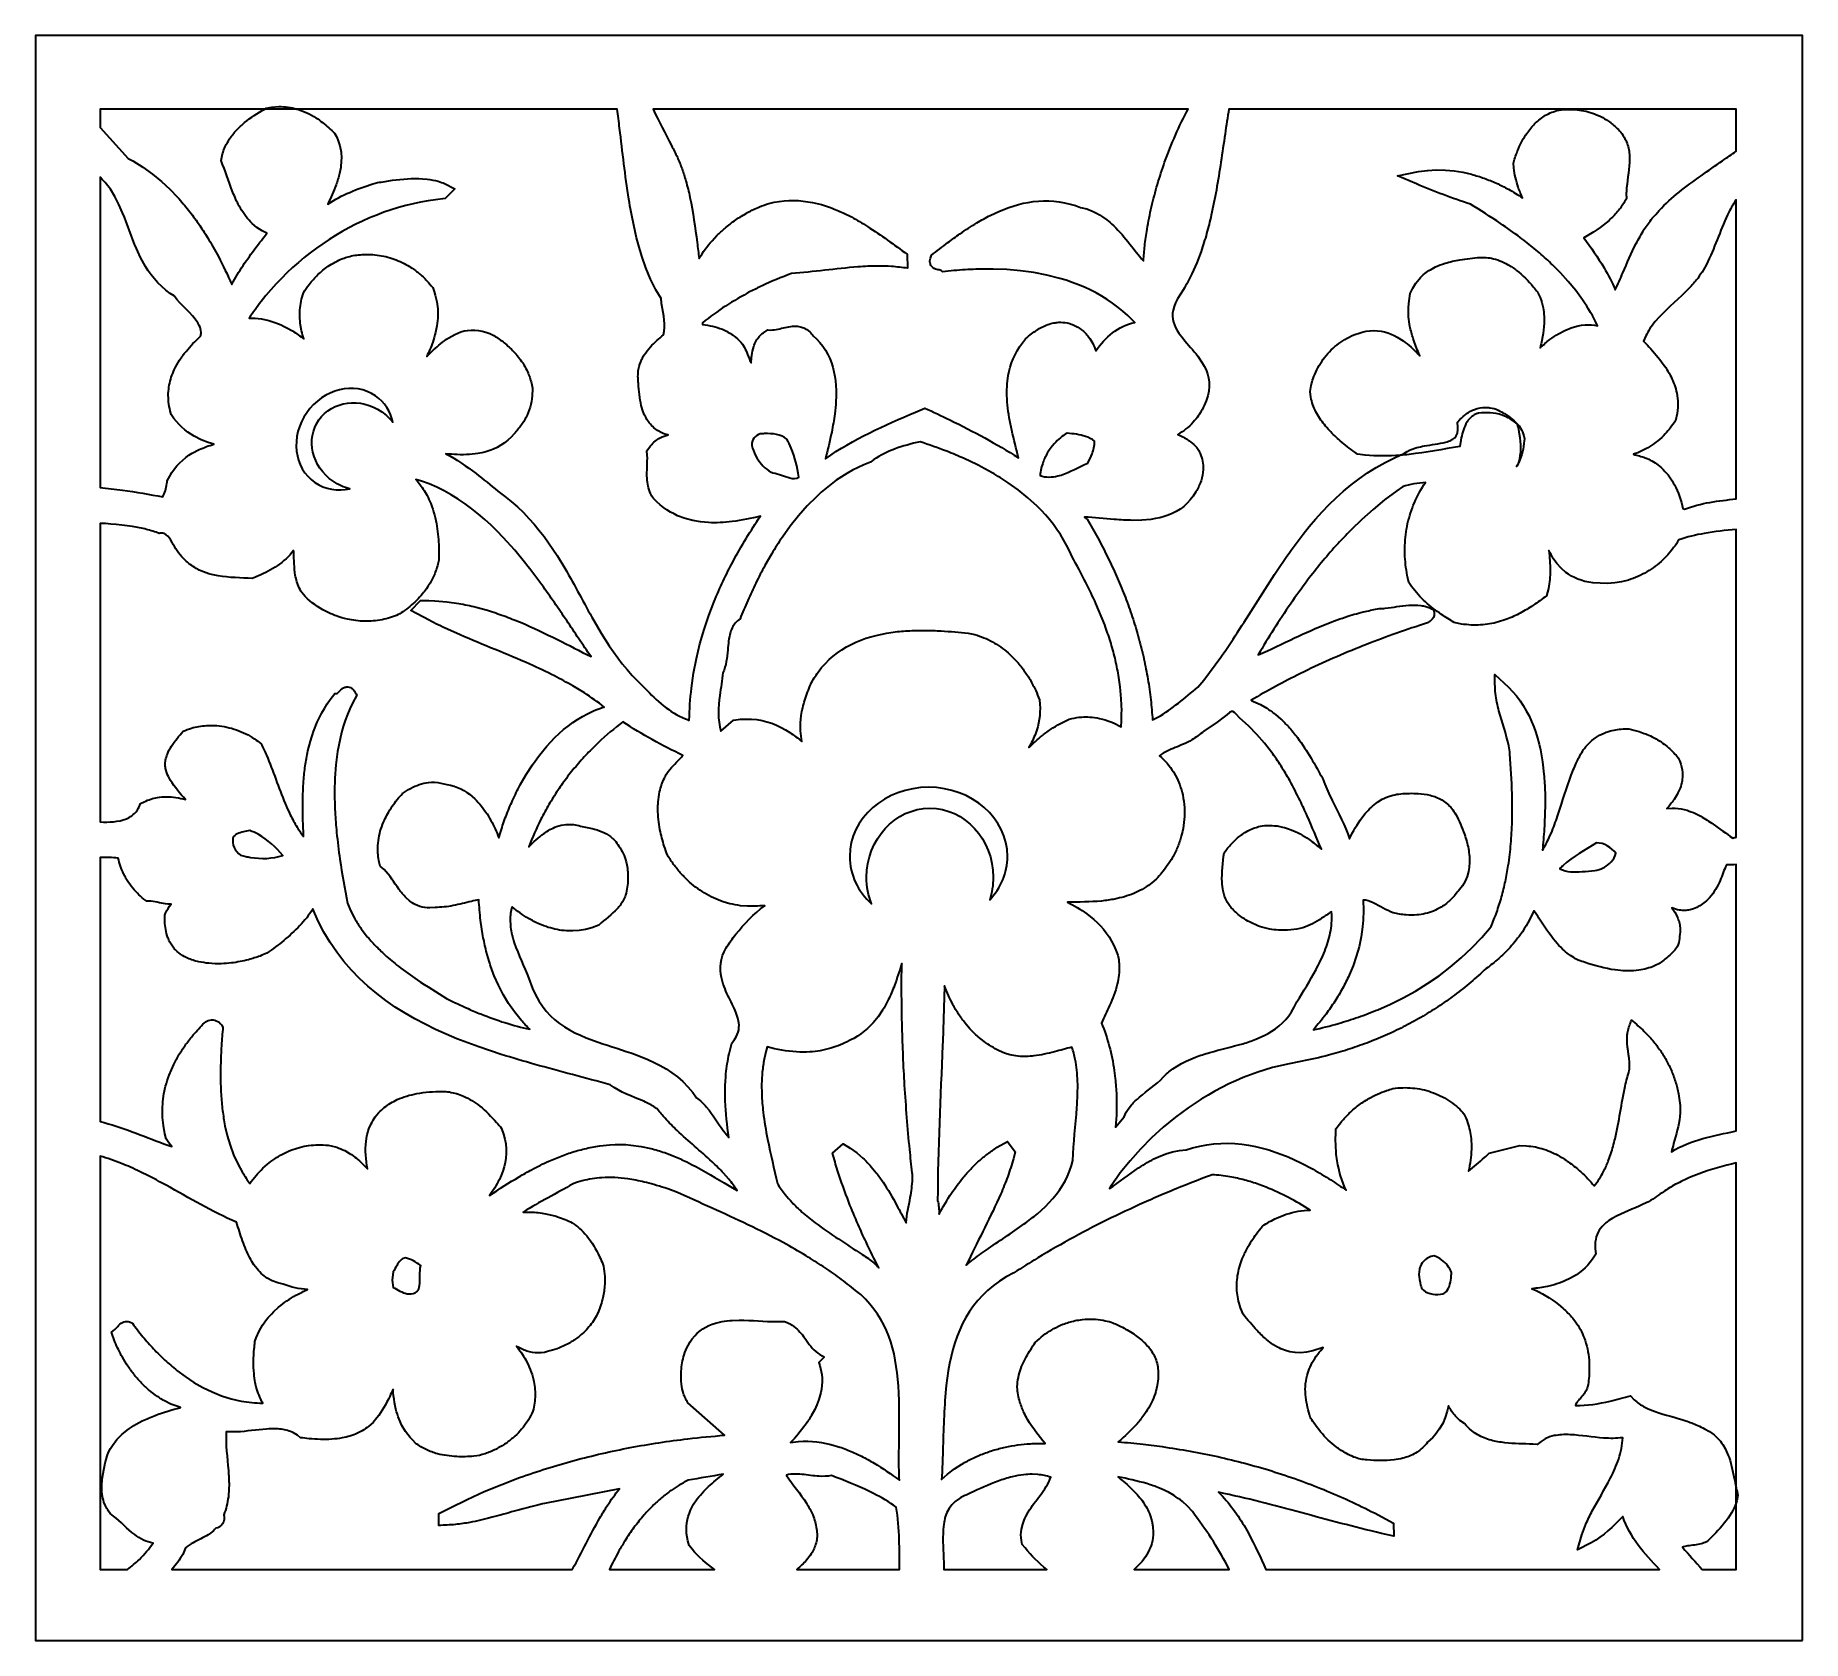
# Model space of a CAD drawing. Header units: centimetres. Extents: x -7.43 to -1.5, y 3.61 to 9.
import ezdxf

# ---------------------------------------------------------------- set-up
doc = ezdxf.new("R2010")
doc.units = ezdxf.units.CM
doc.header["$MEASUREMENT"] = 0
doc.layers.add('layer 1', color=7, linetype='Continuous')

msp = doc.modelspace()

# ---------------------------------------------------------------- linework, layer by layer
at = {"layer": 'layer 1', "color": 250, "lineweight": 30}
for points, knots in [([(-1.49953, 3.61253), (-1.49953, 3.61253), (-7.43086, 3.61253), (-7.43086, 3.61253), (-7.43086, 3.61253), (-7.43086, 3.61253), (-7.43086, 9.00077), (-7.43086, 9.00077), (-7.43086, 9.00077), (-7.43086, 9.00077), (-1.49953, 9.00077), (-1.49953, 9.00077), (-1.49953, 9.00077), (-1.49953, 9.00077), (-1.49953, 3.61253), (-1.49953, 3.61253)], [0, 0, 0, 0, 0.2, 0.2, 0.2, 0.2, 0.4, 0.4, 0.4, 0.4, 0.6, 0.6, 0.6, 0.6, 1, 1, 1, 1]), ([(-6.66099, 8.75338), (-6.68522, 8.74029), (-6.70773, 8.72524), (-6.729, 8.70779), (-6.729, 8.70779), (-6.73843, 8.6997), (-6.74724, 8.6914), (-6.75582, 8.68242), (-6.75582, 8.68242), (-6.76421, 8.67314), (-6.77172, 8.66378), (-6.77885, 8.65352), (-6.77885, 8.65352), (-6.78428, 8.64509), (-6.78899, 8.63676), (-6.79338, 8.62776), (-6.79338, 8.62776), (-6.79338, 8.62776), (-6.799, 8.61398), (-6.799, 8.61398), (-6.799, 8.61398), (-6.80139, 8.60674), (-6.80333, 8.59972), (-6.80499, 8.59227), (-6.80499, 8.59227), (-6.80499, 8.59227), (-6.80701, 8.58047), (-6.80701, 8.58047), (-6.80701, 8.58047), (-6.79405, 8.54677), (-6.78304, 8.51243), (-6.77009, 8.47875), (-6.77009, 8.47875), (-6.76391, 8.46334), (-6.75733, 8.44842), (-6.74987, 8.43358), (-6.74987, 8.43358), (-6.74513, 8.42478), (-6.74021, 8.41632), (-6.73489, 8.40785), (-6.73489, 8.40785), (-6.73489, 8.40785), (-6.72333, 8.39167), (-6.72333, 8.39167), (-6.72333, 8.39167), (-6.71688, 8.3838), (-6.71037, 8.3766), (-6.70316, 8.36941), (-6.70316, 8.36941), (-6.70316, 8.36941), (-6.68759, 8.35627), (-6.68759, 8.35627), (-6.68759, 8.35627), (-6.68759, 8.35627), (-6.67017, 8.34481), (-6.67017, 8.34481), (-6.67017, 8.34481), (-6.67017, 8.34481), (-6.65367, 8.3366), (-6.65367, 8.3366), (-6.65367, 8.3366), (-6.66611, 8.32051), (-6.67856, 8.30442), (-6.69083, 8.2882), (-6.69083, 8.2882), (-6.72024, 8.24898), (-6.74904, 8.20854), (-6.77116, 8.16474), (-6.77116, 8.16474), (-6.78551, 8.19624), (-6.80058, 8.22723), (-6.81657, 8.25795), (-6.81657, 8.25795), (-6.82822, 8.2796), (-6.84025, 8.30087), (-6.85289, 8.32199), (-6.85289, 8.32199), (-6.86272, 8.33781), (-6.87278, 8.35334), (-6.8832, 8.36879), (-6.8832, 8.36879), (-6.89403, 8.38414), (-6.90507, 8.39912), (-6.91654, 8.414), (-6.91654, 8.414), (-6.92847, 8.42873), (-6.9406, 8.44299), (-6.95324, 8.45712), (-6.95324, 8.45712), (-6.95324, 8.45712), (-6.97974, 8.48445), (-6.97974, 8.48445), (-6.97974, 8.48445), (-6.97974, 8.48445), (-7.00796, 8.51047), (-7.00796, 8.51047), (-7.00796, 8.51047), (-7.00796, 8.51047), (-7.03802, 8.53503), (-7.03802, 8.53503), (-7.03802, 8.53503), (-7.03802, 8.53503), (-7.07, 8.55796), (-7.07, 8.55796), (-7.07, 8.55796), (-7.07, 8.55796), (-7.10398, 8.57912), (-7.10398, 8.57912), (-7.10398, 8.57912), (-7.10398, 8.57912), (-7.11893, 8.58742), (-7.11893, 8.58742), (-7.11893, 8.58742), (-7.11893, 8.58742), (-7.21376, 8.69133), (-7.21376, 8.69133), (-7.21376, 8.69133), (-7.21376, 8.69133), (-7.21376, 8.75338), (-7.21376, 8.75338), (-7.21376, 8.75338), (-7.21376, 8.75338), (-6.66099, 8.75338), (-6.66099, 8.75338)], [0, 0, 0, 0, 0.03125, 0.03125, 0.03125, 0.03125, 0.0625, 0.0625, 0.0625, 0.0625, 0.09375, 0.09375, 0.09375, 0.09375, 0.125, 0.125, 0.125, 0.125, 0.15625, 0.15625, 0.15625, 0.15625, 0.1875, 0.1875, 0.1875, 0.1875, 0.21875, 0.21875, 0.21875, 0.21875, 0.25, 0.25, 0.25, 0.25, 0.28125, 0.28125, 0.28125, 0.28125, 0.3125, 0.3125, 0.3125, 0.3125, 0.34375, 0.34375, 0.34375, 0.34375, 0.375, 0.375, 0.375, 0.375, 0.40625, 0.40625, 0.40625, 0.40625, 0.4375, 0.4375, 0.4375, 0.4375, 0.46875, 0.46875, 0.46875, 0.46875, 0.5, 0.5, 0.5, 0.5, 0.53125, 0.53125, 0.53125, 0.53125, 0.5625, 0.5625, 0.5625, 0.5625, 0.59375, 0.59375, 0.59375, 0.59375, 0.625, 0.625, 0.625, 0.625, 0.65625, 0.65625, 0.65625, 0.65625, 0.6875, 0.6875, 0.6875, 0.6875, 0.71875, 0.71875, 0.71875, 0.71875, 0.75, 0.75, 0.75, 0.75, 0.78125, 0.78125, 0.78125, 0.78125, 0.8125, 0.8125, 0.8125, 0.8125, 0.84375, 0.84375, 0.84375, 0.84375, 0.875, 0.875, 0.875, 0.875, 0.90625, 0.90625, 0.90625, 0.90625, 0.9375, 0.9375, 0.9375, 0.9375, 1, 1, 1, 1]), ([(-5.82571, 7.93961), (-5.83563, 7.94988), (-5.84586, 7.9593), (-5.85691, 7.96838), (-5.85691, 7.96838), (-5.86835, 7.97737), (-5.87998, 7.98546), (-5.89235, 7.99315), (-5.89235, 7.99315), (-5.89235, 7.99315), (-5.90574, 7.99953), (-5.90574, 7.99953), (-5.90574, 7.99953), (-5.90574, 7.99953), (-5.91864, 8.00445), (-5.91864, 8.00445), (-5.91864, 8.00445), (-5.91864, 8.00445), (-5.93136, 8.00809), (-5.93136, 8.00809), (-5.93136, 8.00809), (-5.93136, 8.00809), (-5.94388, 8.01048), (-5.94388, 8.01048), (-5.94388, 8.01048), (-5.94388, 8.01048), (-5.95619, 8.01165), (-5.95619, 8.01165), (-5.95619, 8.01165), (-5.95619, 8.01165), (-5.96823, 8.01165), (-5.96823, 8.01165), (-5.96823, 8.01165), (-5.96823, 8.01165), (-5.97998, 8.01056), (-5.97998, 8.01056), (-5.97998, 8.01056), (-5.97998, 8.01056), (-5.9914, 8.00844), (-5.9914, 8.00844), (-5.9914, 8.00844), (-5.9914, 8.00844), (-6.00247, 8.00539), (-6.00247, 8.00539), (-6.00247, 8.00539), (-6.00247, 8.00539), (-6.01319, 8.0015), (-6.01319, 8.0015), (-6.01319, 8.0015), (-6.01319, 8.0015), (-6.02356, 7.99686), (-6.02356, 7.99686), (-6.02356, 7.99686), (-6.02356, 7.99686), (-6.04335, 7.98571), (-6.04335, 7.98571), (-6.04335, 7.98571), (-6.05295, 7.97925), (-6.06198, 7.97259), (-6.07103, 7.9654), (-6.07103, 7.9654), (-6.08699, 7.95193), (-6.10208, 7.93779), (-6.11703, 7.92324), (-6.11703, 7.92324), (-6.10942, 7.93883), (-6.10294, 7.95455), (-6.09705, 7.97086), (-6.09705, 7.97086), (-6.09353, 7.98167), (-6.09042, 7.99235), (-6.08762, 8.00337), (-6.08762, 8.00337), (-6.08762, 8.00337), (-6.08324, 8.02564), (-6.08324, 8.02564), (-6.08324, 8.02564), (-6.08169, 8.03709), (-6.08065, 8.0482), (-6.08007, 8.05974), (-6.08007, 8.05974), (-6.08007, 8.05974), (-6.08053, 8.08281), (-6.08053, 8.08281), (-6.08053, 8.08281), (-6.08053, 8.08281), (-6.08329, 8.106), (-6.08329, 8.106), (-6.08329, 8.106), (-6.08329, 8.106), (-6.08857, 8.12919), (-6.08857, 8.12919), (-6.08857, 8.12919), (-6.08857, 8.12919), (-6.09221, 8.14073), (-6.09221, 8.14073), (-6.09221, 8.14073), (-6.09221, 8.14073), (-6.09733, 8.15427), (-6.09733, 8.15427), (-6.09733, 8.15427), (-6.10353, 8.1622), (-6.10977, 8.16975), (-6.11652, 8.17724), (-6.11652, 8.17724), (-6.12525, 8.18627), (-6.13414, 8.19456), (-6.14375, 8.20267), (-6.14375, 8.20267), (-6.15377, 8.21056), (-6.16383, 8.21769), (-6.1746, 8.22455), (-6.1746, 8.22455), (-6.1829, 8.22945), (-6.19118, 8.23398), (-6.1998, 8.23831), (-6.1998, 8.23831), (-6.20865, 8.2424), (-6.21742, 8.24608), (-6.22653, 8.24955), (-6.22653, 8.24955), (-6.23585, 8.25273), (-6.24505, 8.25551), (-6.25457, 8.25802), (-6.25457, 8.25802), (-6.26429, 8.26021), (-6.27383, 8.262), (-6.28369, 8.26347), (-6.28369, 8.26347), (-6.29375, 8.26458), (-6.30355, 8.2653), (-6.31366, 8.26564), (-6.31366, 8.26564), (-6.31366, 8.26564), (-6.33399, 8.26515), (-6.33399, 8.26515), (-6.33399, 8.26515), (-6.35012, 8.2638), (-6.36561, 8.26163), (-6.38129, 8.25756), (-6.38129, 8.25756), (-6.38726, 8.2558), (-6.39306, 8.25389), (-6.3989, 8.25177), (-6.3989, 8.25177), (-6.41665, 8.24473), (-6.43254, 8.23614), (-6.44836, 8.22549), (-6.44836, 8.22549), (-6.46053, 8.21686), (-6.47167, 8.20769), (-6.48254, 8.19748), (-6.48254, 8.19748), (-6.4932, 8.187), (-6.50289, 8.17616), (-6.51212, 8.16441), (-6.51212, 8.16441), (-6.5189, 8.15539), (-6.52507, 8.14628), (-6.53105, 8.13673), (-6.53105, 8.13673), (-6.53105, 8.13673), (-6.53724, 8.11575), (-6.53724, 8.11575), (-6.53724, 8.11575), (-6.53937, 8.10596), (-6.54099, 8.09647), (-6.54222, 8.08653), (-6.54222, 8.08653), (-6.54301, 8.07666), (-6.54336, 8.06711), (-6.54331, 8.05721), (-6.54331, 8.05721), (-6.54285, 8.04739), (-6.54203, 8.03787), (-6.5408, 8.02811), (-6.5408, 8.02811), (-6.5408, 8.02811), (-6.53729, 8.00897), (-6.53729, 8.00897), (-6.53729, 8.00897), (-6.53515, 8), (-6.53278, 7.99126), (-6.53002, 7.98245), (-6.53002, 7.98245), (-6.54228, 7.99174), (-6.55475, 8.00023), (-6.56777, 8.00843), (-6.56777, 8.00843), (-6.56777, 8.00843), (-6.58945, 8.02061), (-6.58945, 8.02061), (-6.58945, 8.02061), (-6.60077, 8.02618), (-6.61194, 8.03116), (-6.62368, 8.03581), (-6.62368, 8.03581), (-6.62368, 8.03581), (-6.64761, 8.04348), (-6.64761, 8.04348), (-6.64761, 8.04348), (-6.64761, 8.04348), (-6.67238, 8.04885), (-6.67238, 8.04885), (-6.67238, 8.04885), (-6.6859, 8.0507), (-6.69954, 8.05234), (-6.71322, 8.05191), (-6.71322, 8.05191), (-6.70045, 8.07079), (-6.68705, 8.08895), (-6.67323, 8.10709), (-6.67323, 8.10709), (-6.67323, 8.10709), (-6.65691, 8.1273), (-6.65691, 8.1273), (-6.65691, 8.1273), (-6.65691, 8.1273), (-6.64004, 8.14704), (-6.64004, 8.14704), (-6.64004, 8.14704), (-6.64004, 8.14704), (-6.62265, 8.16629), (-6.62265, 8.16629), (-6.62265, 8.16629), (-6.62265, 8.16629), (-6.60474, 8.18505), (-6.60474, 8.18505), (-6.60474, 8.18505), (-6.60474, 8.18505), (-6.58634, 8.20329), (-6.58634, 8.20329), (-6.58634, 8.20329), (-6.58634, 8.20329), (-6.56746, 8.221), (-6.56746, 8.221), (-6.56746, 8.221), (-6.56746, 8.221), (-6.5481, 8.23818), (-6.5481, 8.23818), (-6.5481, 8.23818), (-6.5481, 8.23818), (-6.5283, 8.2548), (-6.5283, 8.2548), (-6.5283, 8.2548), (-6.5283, 8.2548), (-6.50805, 8.27087), (-6.50805, 8.27087), (-6.50805, 8.27087), (-6.50805, 8.27087), (-6.48739, 8.28635), (-6.48739, 8.28635), (-6.48739, 8.28635), (-6.48739, 8.28635), (-6.46633, 8.30124), (-6.46633, 8.30124), (-6.46633, 8.30124), (-6.46633, 8.30124), (-6.44488, 8.31553), (-6.44488, 8.31553), (-6.44488, 8.31553), (-6.44488, 8.31553), (-6.42306, 8.32921), (-6.42306, 8.32921), (-6.42306, 8.32921), (-6.42306, 8.32921), (-6.40088, 8.34227), (-6.40088, 8.34227), (-6.40088, 8.34227), (-6.40088, 8.34227), (-6.37837, 8.35468), (-6.37837, 8.35468), (-6.37837, 8.35468), (-6.37837, 8.35468), (-6.35553, 8.36644), (-6.35553, 8.36644), (-6.35553, 8.36644), (-6.35553, 8.36644), (-6.33238, 8.37753), (-6.33238, 8.37753), (-6.33238, 8.37753), (-6.33238, 8.37753), (-6.30894, 8.38795), (-6.30894, 8.38795), (-6.30894, 8.38795), (-6.30894, 8.38795), (-6.28522, 8.39768), (-6.28522, 8.39768), (-6.28522, 8.39768), (-6.28522, 8.39768), (-6.26124, 8.4067), (-6.26124, 8.4067), (-6.26124, 8.4067), (-6.26124, 8.4067), (-6.23702, 8.41502), (-6.23702, 8.41502), (-6.23702, 8.41502), (-6.23702, 8.41502), (-6.21257, 8.4226), (-6.21257, 8.4226), (-6.21257, 8.4226), (-6.21257, 8.4226), (-6.18791, 8.42944), (-6.18791, 8.42944), (-6.18791, 8.42944), (-6.18791, 8.42944), (-6.16304, 8.43554), (-6.16304, 8.43554), (-6.16304, 8.43554), (-6.16304, 8.43554), (-6.138, 8.44087), (-6.138, 8.44087), (-6.138, 8.44087), (-6.138, 8.44087), (-6.11278, 8.44543), (-6.11278, 8.44543), (-6.11278, 8.44543), (-6.11278, 8.44543), (-6.08742, 8.4492), (-6.08742, 8.4492), (-6.08742, 8.4492), (-6.08742, 8.4492), (-6.05537, 8.45293), (-6.05537, 8.45293), (-6.05537, 8.45293), (-6.05537, 8.45293), (-6.0235, 8.48539), (-6.0235, 8.48539), (-6.0235, 8.48539), (-6.0235, 8.48539), (-6.05722, 8.50304), (-6.05722, 8.50304), (-6.05722, 8.50304), (-6.06426, 8.50597), (-6.07117, 8.50847), (-6.07845, 8.51076), (-6.07845, 8.51076), (-6.09095, 8.51416), (-6.10309, 8.51649), (-6.11593, 8.51819), (-6.11593, 8.51819), (-6.11593, 8.51819), (-6.13141, 8.51958), (-6.13141, 8.51958), (-6.13141, 8.51958), (-6.16541, 8.52136), (-6.19854, 8.51877), (-6.23223, 8.51433), (-6.23223, 8.51433), (-6.24895, 8.51197), (-6.26559, 8.50926), (-6.28223, 8.50639), (-6.28223, 8.50639), (-6.28223, 8.50639), (-6.29792, 8.502), (-6.29792, 8.502), (-6.29792, 8.502), (-6.35095, 8.4862), (-6.40262, 8.46501), (-6.44899, 8.43464), (-6.44899, 8.43464), (-6.43925, 8.45585), (-6.42989, 8.47703), (-6.42167, 8.49889), (-6.42167, 8.49889), (-6.41718, 8.51172), (-6.41329, 8.52439), (-6.40993, 8.53756), (-6.40993, 8.53756), (-6.40993, 8.53756), (-6.40604, 8.55754), (-6.40604, 8.55754), (-6.40604, 8.55754), (-6.40471, 8.56786), (-6.40393, 8.57776), (-6.40364, 8.58817), (-6.40364, 8.58817), (-6.40364, 8.58817), (-6.40488, 8.60893), (-6.40488, 8.60893), (-6.40488, 8.60893), (-6.40488, 8.60893), (-6.40881, 8.62979), (-6.40881, 8.62979), (-6.40881, 8.62979), (-6.40881, 8.62979), (-6.41189, 8.6402), (-6.41189, 8.6402), (-6.41189, 8.6402), (-6.41189, 8.6402), (-6.41576, 8.65056), (-6.41576, 8.65056), (-6.41576, 8.65056), (-6.41576, 8.65056), (-6.42045, 8.66085), (-6.42045, 8.66085), (-6.42045, 8.66085), (-6.42045, 8.66085), (-6.42695, 8.67279), (-6.42695, 8.67279), (-6.42695, 8.67279), (-6.43313, 8.67889), (-6.43934, 8.68485), (-6.44575, 8.69072), (-6.44575, 8.69072), (-6.45958, 8.70285), (-6.47366, 8.71372), (-6.48906, 8.72384), (-6.48906, 8.72384), (-6.50899, 8.73618), (-6.53018, 8.74705), (-6.5529, 8.75338), (-6.5529, 8.75338), (-6.5529, 8.75338), (-5.47809, 8.75338), (-5.47809, 8.75338), (-5.47809, 8.75338), (-5.47514, 8.73192), (-5.47255, 8.71041), (-5.46994, 8.68891), (-5.46994, 8.68891), (-5.46048, 8.60933), (-5.45147, 8.52983), (-5.43898, 8.45065), (-5.43898, 8.45065), (-5.43408, 8.42147), (-5.42871, 8.39252), (-5.4227, 8.36354), (-5.4227, 8.36354), (-5.4227, 8.36354), (-5.41282, 8.32103), (-5.41282, 8.32103), (-5.41282, 8.32103), (-5.4074, 8.30028), (-5.40161, 8.27981), (-5.39531, 8.2593), (-5.39531, 8.2593), (-5.39531, 8.2593), (-5.38157, 8.2199), (-5.38157, 8.2199), (-5.38157, 8.2199), (-5.38157, 8.2199), (-5.36596, 8.1822), (-5.36596, 8.1822), (-5.36596, 8.1822), (-5.36596, 8.1822), (-5.35739, 8.16407), (-5.35739, 8.16407), (-5.35739, 8.16407), (-5.35739, 8.16407), (-5.34826, 8.14646), (-5.34826, 8.14646), (-5.34826, 8.14646), (-5.34826, 8.14646), (-5.3308, 8.11701), (-5.3308, 8.11701), (-5.3308, 8.11701), (-5.3301, 8.10958), (-5.32916, 8.10224), (-5.32805, 8.09486), (-5.32805, 8.09486), (-5.32287, 8.06223), (-5.31424, 8.02832), (-5.32266, 7.99552), (-5.32266, 7.99552), (-5.33816, 7.98283), (-5.35286, 7.96975), (-5.36646, 7.95504), (-5.36646, 7.95504), (-5.37405, 7.94646), (-5.38083, 7.93779), (-5.38716, 7.92825), (-5.38716, 7.92825), (-5.39017, 7.92334), (-5.39293, 7.91846), (-5.39557, 7.91335), (-5.39557, 7.91335), (-5.40067, 7.90241), (-5.40417, 7.8921), (-5.4066, 7.88029), (-5.4066, 7.88029), (-5.40787, 7.87203), (-5.4084, 7.86435), (-5.40832, 7.856), (-5.40832, 7.856), (-5.40782, 7.84807), (-5.40747, 7.84014), (-5.40704, 7.83221), (-5.40704, 7.83221), (-5.40552, 7.80702), (-5.40305, 7.78258), (-5.39718, 7.75797), (-5.39718, 7.75797), (-5.39466, 7.74868), (-5.39179, 7.73989), (-5.38825, 7.73093), (-5.38825, 7.73093), (-5.38527, 7.72426), (-5.38213, 7.71802), (-5.37852, 7.71167), (-5.37852, 7.71167), (-5.37852, 7.71167), (-5.37027, 7.69965), (-5.37027, 7.69965), (-5.37027, 7.69965), (-5.36538, 7.69375), (-5.36052, 7.6886), (-5.35491, 7.68339), (-5.35491, 7.68339), (-5.35491, 7.68339), (-5.34256, 7.67411), (-5.34256, 7.67411), (-5.34256, 7.67411), (-5.34256, 7.67411), (-5.3285, 7.66638), (-5.3285, 7.66638), (-5.3285, 7.66638), (-5.32149, 7.66343), (-5.31476, 7.66037), (-5.30716, 7.65942), (-5.30716, 7.65942), (-5.31669, 7.65727), (-5.32513, 7.65411), (-5.33392, 7.64988), (-5.33392, 7.64988), (-5.33991, 7.64649), (-5.34515, 7.64301), (-5.35062, 7.63884), (-5.35062, 7.63884), (-5.3562, 7.63394), (-5.36101, 7.62907), (-5.3659, 7.62348), (-5.3659, 7.62348), (-5.3659, 7.62348), (-5.37843, 7.6059), (-5.37843, 7.6059), (-5.37843, 7.6059), (-5.37843, 7.6059), (-5.37718, 7.5915), (-5.37718, 7.5915), (-5.37718, 7.5915), (-5.37607, 7.56547), (-5.37921, 7.53956), (-5.37792, 7.51348), (-5.37792, 7.51348), (-5.37728, 7.50485), (-5.37621, 7.4966), (-5.3745, 7.4881), (-5.3745, 7.4881), (-5.37233, 7.47911), (-5.36961, 7.471), (-5.36588, 7.46253), (-5.36588, 7.46253), (-5.36303, 7.45686), (-5.36, 7.45168), (-5.35659, 7.44633), (-5.35659, 7.44633), (-5.35659, 7.44633), (-5.34493, 7.43474), (-5.34493, 7.43474), (-5.34493, 7.43474), (-5.34493, 7.43474), (-5.33399, 7.42503), (-5.33399, 7.42503), (-5.33399, 7.42503), (-5.33399, 7.42503), (-5.32275, 7.41614), (-5.32275, 7.41614), (-5.32275, 7.41614), (-5.32275, 7.41614), (-5.31122, 7.40806), (-5.31122, 7.40806), (-5.31122, 7.40806), (-5.31122, 7.40806), (-5.29943, 7.40076), (-5.29943, 7.40076), (-5.29943, 7.40076), (-5.29943, 7.40076), (-5.2874, 7.39421), (-5.2874, 7.39421), (-5.2874, 7.39421), (-5.2874, 7.39421), (-5.27515, 7.38842), (-5.27515, 7.38842), (-5.27515, 7.38842), (-5.27515, 7.38842), (-5.2501, 7.37893), (-5.2501, 7.37893), (-5.2501, 7.37893), (-5.2501, 7.37893), (-5.22447, 7.37208), (-5.22447, 7.37208), (-5.22447, 7.37208), (-5.22447, 7.37208), (-5.19841, 7.3676), (-5.19841, 7.3676), (-5.19841, 7.3676), (-5.19841, 7.3676), (-5.17205, 7.36528), (-5.17205, 7.36528), (-5.17205, 7.36528), (-5.15869, 7.36485), (-5.14559, 7.36485), (-5.13222, 7.36527), (-5.13222, 7.36527), (-5.11884, 7.36609), (-5.10567, 7.36724), (-5.09235, 7.36873), (-5.09235, 7.36873), (-5.06027, 7.37306), (-5.02878, 7.37915), (-4.99736, 7.38687), (-4.99736, 7.38687), (-5.03071, 7.33791), (-5.06093, 7.28708), (-5.08927, 7.23514), (-5.08927, 7.23514), (-5.10086, 7.21307), (-5.11201, 7.19093), (-5.12283, 7.16847), (-5.12283, 7.16847), (-5.13325, 7.14584), (-5.14318, 7.12317), (-5.15275, 7.10017), (-5.15275, 7.10017), (-5.15275, 7.10017), (-5.17051, 7.05368), (-5.17051, 7.05368), (-5.17051, 7.05368), (-5.17051, 7.05368), (-5.18638, 7.00642), (-5.18638, 7.00642), (-5.18638, 7.00642), (-5.18638, 7.00642), (-5.20025, 6.95834), (-5.20025, 6.95834), (-5.20025, 6.95834), (-5.20025, 6.95834), (-5.21204, 6.90945), (-5.21204, 6.90945), (-5.21204, 6.90945), (-5.21204, 6.90945), (-5.22163, 6.85972), (-5.22163, 6.85972), (-5.22163, 6.85972), (-5.22163, 6.85972), (-5.22891, 6.80914), (-5.22891, 6.80914), (-5.22891, 6.80914), (-5.23272, 6.77342), (-5.23587, 6.73758), (-5.23614, 6.70163), (-5.23614, 6.70163), (-5.24055, 6.70301), (-5.24485, 6.70465), (-5.24917, 6.70631), (-5.24917, 6.70631), (-5.30253, 6.72859), (-5.34593, 6.76794), (-5.38507, 6.80937), (-5.38507, 6.80937), (-5.38507, 6.80937), (-5.40996, 6.83398), (-5.40996, 6.83398), (-5.40996, 6.83398), (-5.40996, 6.83398), (-5.42783, 6.85263), (-5.42783, 6.85263), (-5.42783, 6.85263), (-5.42783, 6.85263), (-5.4448, 6.87172), (-5.4448, 6.87172), (-5.4448, 6.87172), (-5.4448, 6.87172), (-5.46094, 6.89122), (-5.46094, 6.89122), (-5.46094, 6.89122), (-5.46094, 6.89122), (-5.47631, 6.91109), (-5.47631, 6.91109), (-5.47631, 6.91109), (-5.47631, 6.91109), (-5.50508, 6.95186), (-5.50508, 6.95186), (-5.50508, 6.95186), (-5.50508, 6.95186), (-5.53172, 6.9938), (-5.53172, 6.9938), (-5.53172, 6.9938), (-5.53172, 6.9938), (-5.55681, 7.03664), (-5.55681, 7.03664), (-5.55681, 7.03664), (-5.58943, 7.09486), (-5.62032, 7.15397), (-5.65363, 7.21181), (-5.65363, 7.21181), (-5.65363, 7.21181), (-5.68001, 7.25516), (-5.68001, 7.25516), (-5.68001, 7.25516), (-5.68001, 7.25516), (-5.70849, 7.29775), (-5.70849, 7.29775), (-5.70849, 7.29775), (-5.70849, 7.29775), (-5.72372, 7.31866), (-5.72372, 7.31866), (-5.72372, 7.31866), (-5.72372, 7.31866), (-5.73972, 7.33926), (-5.73972, 7.33926), (-5.73972, 7.33926), (-5.73972, 7.33926), (-5.75655, 7.35952), (-5.75655, 7.35952), (-5.75655, 7.35952), (-5.75655, 7.35952), (-5.77429, 7.37938), (-5.77429, 7.37938), (-5.77429, 7.37938), (-5.77429, 7.37938), (-5.79303, 7.39882), (-5.79303, 7.39882), (-5.79303, 7.39882), (-5.79303, 7.39882), (-5.81283, 7.41778), (-5.81283, 7.41778), (-5.81283, 7.41778), (-5.81283, 7.41778), (-5.83377, 7.43623), (-5.83377, 7.43623), (-5.83377, 7.43623), (-5.83377, 7.43623), (-5.85592, 7.45412), (-5.85592, 7.45412), (-5.85592, 7.45412), (-5.85592, 7.45412), (-5.87864, 7.47089), (-5.87864, 7.47089), (-5.87864, 7.47089), (-5.90276, 7.49083), (-5.92699, 7.51053), (-5.95182, 7.52962), (-5.95182, 7.52962), (-5.98393, 7.55377), (-6.01722, 7.57746), (-6.05284, 7.5963), (-6.05284, 7.5963), (-6.04029, 7.59501), (-6.0278, 7.59411), (-6.01521, 7.59342), (-6.01521, 7.59342), (-6.00114, 7.59306), (-5.98741, 7.59316), (-5.97336, 7.5938), (-5.97336, 7.5938), (-5.97336, 7.5938), (-5.94591, 7.59687), (-5.94591, 7.59687), (-5.94591, 7.59687), (-5.94591, 7.59687), (-5.9324, 7.59943), (-5.9324, 7.59943), (-5.9324, 7.59943), (-5.9324, 7.59943), (-5.91905, 7.60275), (-5.91905, 7.60275), (-5.91905, 7.60275), (-5.91905, 7.60275), (-5.90592, 7.60688), (-5.90592, 7.60688), (-5.90592, 7.60688), (-5.90592, 7.60688), (-5.89303, 7.6119), (-5.89303, 7.6119), (-5.89303, 7.6119), (-5.89303, 7.6119), (-5.88042, 7.61786), (-5.88042, 7.61786), (-5.88042, 7.61786), (-5.88042, 7.61786), (-5.86816, 7.62481), (-5.86816, 7.62481), (-5.86816, 7.62481), (-5.86816, 7.62481), (-5.85629, 7.63277), (-5.85629, 7.63277), (-5.85629, 7.63277), (-5.85629, 7.63277), (-5.84484, 7.64181), (-5.84484, 7.64181), (-5.84484, 7.64181), (-5.84484, 7.64181), (-5.83388, 7.65194), (-5.83388, 7.65194), (-5.83388, 7.65194), (-5.83388, 7.65194), (-5.82344, 7.66319), (-5.82344, 7.66319), (-5.82344, 7.66319), (-5.81545, 7.67322), (-5.80691, 7.68276), (-5.79928, 7.69305), (-5.79928, 7.69305), (-5.79184, 7.70358), (-5.78563, 7.71421), (-5.78016, 7.72587), (-5.78016, 7.72587), (-5.77502, 7.73762), (-5.77113, 7.74925), (-5.7681, 7.7617), (-5.7681, 7.7617), (-5.76531, 7.77456), (-5.76368, 7.78715), (-5.76292, 7.80028), (-5.76292, 7.80028), (-5.76273, 7.80576), (-5.76267, 7.8112), (-5.76268, 7.81669), (-5.76268, 7.81669), (-5.7639, 7.82395), (-5.7653, 7.83098), (-5.76704, 7.83813), (-5.76704, 7.83813), (-5.77087, 7.85169), (-5.77559, 7.86416), (-5.78161, 7.87691), (-5.78161, 7.87691), (-5.78586, 7.88523), (-5.79037, 7.89315), (-5.79534, 7.90107), (-5.79534, 7.90107), (-5.80455, 7.91488), (-5.81446, 7.92737), (-5.82571, 7.93961)], [0, 0, 0, 0, 0.0047619, 0.0047619, 0.0047619, 0.0047619, 0.0095238, 0.0095238, 0.0095238, 0.0095238, 0.0142857, 0.0142857, 0.0142857, 0.0142857, 0.0190476, 0.0190476, 0.0190476, 0.0190476, 0.0238095, 0.0238095, 0.0238095, 0.0238095, 0.0285714, 0.0285714, 0.0285714, 0.0285714, 0.0333333, 0.0333333, 0.0333333, 0.0333333, 0.0380952, 0.0380952, 0.0380952, 0.0380952, 0.0428571, 0.0428571, 0.0428571, 0.0428571, 0.047619, 0.047619, 0.047619, 0.047619, 0.052381, 0.052381, 0.052381, 0.052381, 0.0571429, 0.0571429, 0.0571429, 0.0571429, 0.0619048, 0.0619048, 0.0619048, 0.0619048, 0.0666667, 0.0666667, 0.0666667, 0.0666667, 0.0714286, 0.0714286, 0.0714286, 0.0714286, 0.0761905, 0.0761905, 0.0761905, 0.0761905, 0.0809524, 0.0809524, 0.0809524, 0.0809524, 0.0857143, 0.0857143, 0.0857143, 0.0857143, 0.0904762, 0.0904762, 0.0904762, 0.0904762, 0.0952381, 0.0952381, 0.0952381, 0.0952381, 0.1, 0.1, 0.1, 0.1, 0.1047619, 0.1047619, 0.1047619, 0.1047619, 0.1095238, 0.1095238, 0.1095238, 0.1095238, 0.1142857, 0.1142857, 0.1142857, 0.1142857, 0.1190476, 0.1190476, 0.1190476, 0.1190476, 0.1238095, 0.1238095, 0.1238095, 0.1238095, 0.1285714, 0.1285714, 0.1285714, 0.1285714, 0.1333333, 0.1333333, 0.1333333, 0.1333333, 0.1380952, 0.1380952, 0.1380952, 0.1380952, 0.1428571, 0.1428571, 0.1428571, 0.1428571, 0.147619, 0.147619, 0.147619, 0.147619, 0.152381, 0.152381, 0.152381, 0.152381, 0.1571429, 0.1571429, 0.1571429, 0.1571429, 0.1619048, 0.1619048, 0.1619048, 0.1619048, 0.1666667, 0.1666667, 0.1666667, 0.1666667, 0.1714286, 0.1714286, 0.1714286, 0.1714286, 0.1761905, 0.1761905, 0.1761905, 0.1761905, 0.1809524, 0.1809524, 0.1809524, 0.1809524, 0.1857143, 0.1857143, 0.1857143, 0.1857143, 0.1904762, 0.1904762, 0.1904762, 0.1904762, 0.1952381, 0.1952381, 0.1952381, 0.1952381, 0.2, 0.2, 0.2, 0.2, 0.2047619, 0.2047619, 0.2047619, 0.2047619, 0.2095238, 0.2095238, 0.2095238, 0.2095238, 0.2142857, 0.2142857, 0.2142857, 0.2142857, 0.2190476, 0.2190476, 0.2190476, 0.2190476, 0.2238095, 0.2238095, 0.2238095, 0.2238095, 0.2285714, 0.2285714, 0.2285714, 0.2285714, 0.2333333, 0.2333333, 0.2333333, 0.2333333, 0.2380952, 0.2380952, 0.2380952, 0.2380952, 0.2428571, 0.2428571, 0.2428571, 0.2428571, 0.247619, 0.247619, 0.247619, 0.247619, 0.252381, 0.252381, 0.252381, 0.252381, 0.2571429, 0.2571429, 0.2571429, 0.2571429, 0.2619048, 0.2619048, 0.2619048, 0.2619048, 0.2666667, 0.2666667, 0.2666667, 0.2666667, 0.2714286, 0.2714286, 0.2714286, 0.2714286, 0.2761905, 0.2761905, 0.2761905, 0.2761905, 0.2809524, 0.2809524, 0.2809524, 0.2809524, 0.2857143, 0.2857143, 0.2857143, 0.2857143, 0.2904762, 0.2904762, 0.2904762, 0.2904762, 0.2952381, 0.2952381, 0.2952381, 0.2952381, 0.3, 0.3, 0.3, 0.3, 0.3047619, 0.3047619, 0.3047619, 0.3047619, 0.3095238, 0.3095238, 0.3095238, 0.3095238, 0.3142857, 0.3142857, 0.3142857, 0.3142857, 0.3190476, 0.3190476, 0.3190476, 0.3190476, 0.3238095, 0.3238095, 0.3238095, 0.3238095, 0.3285714, 0.3285714, 0.3285714, 0.3285714, 0.3333333, 0.3333333, 0.3333333, 0.3333333, 0.3380952, 0.3380952, 0.3380952, 0.3380952, 0.3428571, 0.3428571, 0.3428571, 0.3428571, 0.347619, 0.347619, 0.347619, 0.347619, 0.352381, 0.352381, 0.352381, 0.352381, 0.3571429, 0.3571429, 0.3571429, 0.3571429, 0.3619048, 0.3619048, 0.3619048, 0.3619048, 0.3666667, 0.3666667, 0.3666667, 0.3666667, 0.3714286, 0.3714286, 0.3714286, 0.3714286, 0.3761905, 0.3761905, 0.3761905, 0.3761905, 0.3809524, 0.3809524, 0.3809524, 0.3809524, 0.3857143, 0.3857143, 0.3857143, 0.3857143, 0.3904762, 0.3904762, 0.3904762, 0.3904762, 0.3952381, 0.3952381, 0.3952381, 0.3952381, 0.4, 0.4, 0.4, 0.4, 0.4047619, 0.4047619, 0.4047619, 0.4047619, 0.4095238, 0.4095238, 0.4095238, 0.4095238, 0.4142857, 0.4142857, 0.4142857, 0.4142857, 0.4190476, 0.4190476, 0.4190476, 0.4190476, 0.4238095, 0.4238095, 0.4238095, 0.4238095, 0.4285714, 0.4285714, 0.4285714, 0.4285714, 0.4333333, 0.4333333, 0.4333333, 0.4333333, 0.4380952, 0.4380952, 0.4380952, 0.4380952, 0.4428571, 0.4428571, 0.4428571, 0.4428571, 0.447619, 0.447619, 0.447619, 0.447619, 0.452381, 0.452381, 0.452381, 0.452381, 0.4571429, 0.4571429, 0.4571429, 0.4571429, 0.4619048, 0.4619048, 0.4619048, 0.4619048, 0.4666667, 0.4666667, 0.4666667, 0.4666667, 0.4714286, 0.4714286, 0.4714286, 0.4714286, 0.4761905, 0.4761905, 0.4761905, 0.4761905, 0.4809524, 0.4809524, 0.4809524, 0.4809524, 0.4857143, 0.4857143, 0.4857143, 0.4857143, 0.4904762, 0.4904762, 0.4904762, 0.4904762, 0.4952381, 0.4952381, 0.4952381, 0.4952381, 0.5, 0.5, 0.5, 0.5, 0.5047619, 0.5047619, 0.5047619, 0.5047619, 0.5095238, 0.5095238, 0.5095238, 0.5095238, 0.5142857, 0.5142857, 0.5142857, 0.5142857, 0.5190476, 0.5190476, 0.5190476, 0.5190476, 0.5238095, 0.5238095, 0.5238095, 0.5238095, 0.5285714, 0.5285714, 0.5285714, 0.5285714, 0.5333333, 0.5333333, 0.5333333, 0.5333333, 0.5380952, 0.5380952, 0.5380952, 0.5380952, 0.5428571, 0.5428571, 0.5428571, 0.5428571, 0.547619, 0.547619, 0.547619, 0.547619, 0.552381, 0.552381, 0.552381, 0.552381, 0.5571429, 0.5571429, 0.5571429, 0.5571429, 0.5619048, 0.5619048, 0.5619048, 0.5619048, 0.5666667, 0.5666667, 0.5666667, 0.5666667, 0.5714286, 0.5714286, 0.5714286, 0.5714286, 0.5761905, 0.5761905, 0.5761905, 0.5761905, 0.5809524, 0.5809524, 0.5809524, 0.5809524, 0.5857143, 0.5857143, 0.5857143, 0.5857143, 0.5904762, 0.5904762, 0.5904762, 0.5904762, 0.5952381, 0.5952381, 0.5952381, 0.5952381, 0.6, 0.6, 0.6, 0.6, 0.6047619, 0.6047619, 0.6047619, 0.6047619, 0.6095238, 0.6095238, 0.6095238, 0.6095238, 0.6142857, 0.6142857, 0.6142857, 0.6142857, 0.6190476, 0.6190476, 0.6190476, 0.6190476, 0.6238095, 0.6238095, 0.6238095, 0.6238095, 0.6285714, 0.6285714, 0.6285714, 0.6285714, 0.6333333, 0.6333333, 0.6333333, 0.6333333, 0.6380952, 0.6380952, 0.6380952, 0.6380952, 0.6428571, 0.6428571, 0.6428571, 0.6428571, 0.647619, 0.647619, 0.647619, 0.647619, 0.652381, 0.652381, 0.652381, 0.652381, 0.6571429, 0.6571429, 0.6571429, 0.6571429, 0.6619048, 0.6619048, 0.6619048, 0.6619048, 0.6666667, 0.6666667, 0.6666667, 0.6666667, 0.6714286, 0.6714286, 0.6714286, 0.6714286, 0.6761905, 0.6761905, 0.6761905, 0.6761905, 0.6809524, 0.6809524, 0.6809524, 0.6809524, 0.6857143, 0.6857143, 0.6857143, 0.6857143, 0.6904762, 0.6904762, 0.6904762, 0.6904762, 0.6952381, 0.6952381, 0.6952381, 0.6952381, 0.7, 0.7, 0.7, 0.7, 0.7047619, 0.7047619, 0.7047619, 0.7047619, 0.7095238, 0.7095238, 0.7095238, 0.7095238, 0.7142857, 0.7142857, 0.7142857, 0.7142857, 0.7190476, 0.7190476, 0.7190476, 0.7190476, 0.7238095, 0.7238095, 0.7238095, 0.7238095, 0.7285714, 0.7285714, 0.7285714, 0.7285714, 0.7333333, 0.7333333, 0.7333333, 0.7333333, 0.7380952, 0.7380952, 0.7380952, 0.7380952, 0.7428571, 0.7428571, 0.7428571, 0.7428571, 0.747619, 0.747619, 0.747619, 0.747619, 0.752381, 0.752381, 0.752381, 0.752381, 0.7571429, 0.7571429, 0.7571429, 0.7571429, 0.7619048, 0.7619048, 0.7619048, 0.7619048, 0.7666667, 0.7666667, 0.7666667, 0.7666667, 0.7714286, 0.7714286, 0.7714286, 0.7714286, 0.7761905, 0.7761905, 0.7761905, 0.7761905, 0.7809524, 0.7809524, 0.7809524, 0.7809524, 0.7857143, 0.7857143, 0.7857143, 0.7857143, 0.7904762, 0.7904762, 0.7904762, 0.7904762, 0.7952381, 0.7952381, 0.7952381, 0.7952381, 0.8, 0.8, 0.8, 0.8, 0.8047619, 0.8047619, 0.8047619, 0.8047619, 0.8095238, 0.8095238, 0.8095238, 0.8095238, 0.8142857, 0.8142857, 0.8142857, 0.8142857, 0.8190476, 0.8190476, 0.8190476, 0.8190476, 0.8238095, 0.8238095, 0.8238095, 0.8238095, 0.8285714, 0.8285714, 0.8285714, 0.8285714, 0.8333333, 0.8333333, 0.8333333, 0.8333333, 0.8380952, 0.8380952, 0.8380952, 0.8380952, 0.8428571, 0.8428571, 0.8428571, 0.8428571, 0.847619, 0.847619, 0.847619, 0.847619, 0.852381, 0.852381, 0.852381, 0.852381, 0.8571429, 0.8571429, 0.8571429, 0.8571429, 0.8619048, 0.8619048, 0.8619048, 0.8619048, 0.8666667, 0.8666667, 0.8666667, 0.8666667, 0.8714286, 0.8714286, 0.8714286, 0.8714286, 0.8761905, 0.8761905, 0.8761905, 0.8761905, 0.8809524, 0.8809524, 0.8809524, 0.8809524, 0.8857143, 0.8857143, 0.8857143, 0.8857143, 0.8904762, 0.8904762, 0.8904762, 0.8904762, 0.8952381, 0.8952381, 0.8952381, 0.8952381, 0.9, 0.9, 0.9, 0.9, 0.9047619, 0.9047619, 0.9047619, 0.9047619, 0.9095238, 0.9095238, 0.9095238, 0.9095238, 0.9142857, 0.9142857, 0.9142857, 0.9142857, 0.9190476, 0.9190476, 0.9190476, 0.9190476, 0.9238095, 0.9238095, 0.9238095, 0.9238095, 0.9285714, 0.9285714, 0.9285714, 0.9285714, 0.9333333, 0.9333333, 0.9333333, 0.9333333, 0.9380952, 0.9380952, 0.9380952, 0.9380952, 0.9428571, 0.9428571, 0.9428571, 0.9428571, 0.947619, 0.947619, 0.947619, 0.947619, 0.952381, 0.952381, 0.952381, 0.952381, 0.9571429, 0.9571429, 0.9571429, 0.9571429, 0.9619048, 0.9619048, 0.9619048, 0.9619048, 0.9666667, 0.9666667, 0.9666667, 0.9666667, 0.9714286, 0.9714286, 0.9714286, 0.9714286, 0.9761905, 0.9761905, 0.9761905, 0.9761905, 0.9809524, 0.9809524, 0.9809524, 0.9809524, 0.9857143, 0.9857143, 0.9857143, 0.9857143, 0.9904762, 0.9904762, 0.9904762, 0.9904762, 1, 1, 1, 1]), ([(-6.5529, 8.75338), (-6.56259, 8.75608), (-6.57208, 8.75811), (-6.58202, 8.7597), (-6.58202, 8.7597), (-6.59263, 8.76098), (-6.60279, 8.76159), (-6.61349, 8.76157), (-6.61349, 8.76157), (-6.61349, 8.76157), (-6.63773, 8.75951), (-6.63773, 8.75951), (-6.63773, 8.75951), (-6.63773, 8.75951), (-6.65628, 8.75593), (-6.65628, 8.75593), (-6.65628, 8.75593), (-6.65628, 8.75593), (-6.66099, 8.75338), (-6.66099, 8.75338), (-6.66099, 8.75338), (-6.66099, 8.75338), (-6.5529, 8.75338), (-6.5529, 8.75338)], [0, 0, 0, 0, 0.1428571, 0.1428571, 0.1428571, 0.1428571, 0.2857143, 0.2857143, 0.2857143, 0.2857143, 0.4285714, 0.4285714, 0.4285714, 0.4285714, 0.5714286, 0.5714286, 0.5714286, 0.5714286, 0.7142857, 0.7142857, 0.7142857, 0.7142857, 1, 1, 1, 1]), ([(-4.2167, 8.21606), (-4.2167, 8.21606), (-4.17055, 8.21428), (-4.17055, 8.21428), (-4.17055, 8.21428), (-4.17055, 8.21428), (-4.12489, 8.21042), (-4.12489, 8.21042), (-4.12489, 8.21042), (-4.12489, 8.21042), (-4.07988, 8.20435), (-4.07988, 8.20435), (-4.07988, 8.20435), (-4.07988, 8.20435), (-4.03573, 8.19592), (-4.03573, 8.19592), (-4.03573, 8.19592), (-4.03573, 8.19592), (-3.9926, 8.18502), (-3.9926, 8.18502), (-3.9926, 8.18502), (-3.9926, 8.18502), (-3.97147, 8.1786), (-3.97147, 8.1786), (-3.97147, 8.1786), (-3.97147, 8.1786), (-3.95065, 8.1715), (-3.95065, 8.1715), (-3.95065, 8.1715), (-3.95065, 8.1715), (-3.93019, 8.16372), (-3.93019, 8.16372), (-3.93019, 8.16372), (-3.93019, 8.16372), (-3.91008, 8.15524), (-3.91008, 8.15524), (-3.91008, 8.15524), (-3.91008, 8.15524), (-3.89035, 8.14604), (-3.89035, 8.14604), (-3.89035, 8.14604), (-3.89035, 8.14604), (-3.87102, 8.1361), (-3.87102, 8.1361), (-3.87102, 8.1361), (-3.87102, 8.1361), (-3.85212, 8.1254), (-3.85212, 8.1254), (-3.85212, 8.1254), (-3.85212, 8.1254), (-3.83364, 8.11393), (-3.83364, 8.11393), (-3.83364, 8.11393), (-3.83364, 8.11393), (-3.81564, 8.10168), (-3.81564, 8.10168), (-3.81564, 8.10168), (-3.81564, 8.10168), (-3.7981, 8.08861), (-3.7981, 8.08861), (-3.7981, 8.08861), (-3.7981, 8.08861), (-3.78106, 8.07471), (-3.78106, 8.07471), (-3.78106, 8.07471), (-3.78106, 8.07471), (-3.76452, 8.05996), (-3.76452, 8.05996), (-3.76452, 8.05996), (-3.76452, 8.05996), (-3.74116, 8.03649), (-3.74116, 8.03649), (-3.74116, 8.03649), (-3.79706, 8.0261), (-3.84053, 7.98662), (-3.87208, 7.94161), (-3.87208, 7.94161), (-3.87733, 7.95878), (-3.88534, 7.97438), (-3.89584, 7.98896), (-3.89584, 7.98896), (-3.89959, 7.99371), (-3.9034, 7.99809), (-3.90758, 8.00248), (-3.90758, 8.00248), (-3.91534, 8.00986), (-3.92302, 8.01579), (-3.93212, 8.02148), (-3.93212, 8.02148), (-3.93807, 8.02481), (-3.94391, 8.02765), (-3.95017, 8.03036), (-3.95017, 8.03036), (-3.95612, 8.03233), (-3.96187, 8.03397), (-3.96798, 8.03535), (-3.96798, 8.03535), (-3.97765, 8.03704), (-3.98655, 8.03774), (-3.99637, 8.03752), (-3.99637, 8.03752), (-4.0019, 8.03714), (-4.00719, 8.03652), (-4.01267, 8.03564), (-4.01267, 8.03564), (-4.02697, 8.03268), (-4.0395, 8.02812), (-4.05255, 8.02166), (-4.05255, 8.02166), (-4.06488, 8.01509), (-4.07607, 8.00766), (-4.08716, 7.99921), (-4.08716, 7.99921), (-4.09412, 7.9937), (-4.10082, 7.98801), (-4.10745, 7.98211), (-4.10745, 7.98211), (-4.10745, 7.98211), (-4.11832, 7.96844), (-4.11832, 7.96844), (-4.11832, 7.96844), (-4.11832, 7.96844), (-4.12752, 7.95534), (-4.12752, 7.95534), (-4.12752, 7.95534), (-4.12752, 7.95534), (-4.13571, 7.94203), (-4.13571, 7.94203), (-4.13571, 7.94203), (-4.13571, 7.94203), (-4.14294, 7.92855), (-4.14294, 7.92855), (-4.14294, 7.92855), (-4.14294, 7.92855), (-4.14922, 7.9149), (-4.14922, 7.9149), (-4.14922, 7.9149), (-4.14922, 7.9149), (-4.1546, 7.9011), (-4.1546, 7.9011), (-4.1546, 7.9011), (-4.1546, 7.9011), (-4.15912, 7.88719), (-4.15912, 7.88719), (-4.15912, 7.88719), (-4.15912, 7.88719), (-4.16282, 7.87319), (-4.16282, 7.87319), (-4.16282, 7.87319), (-4.16282, 7.87319), (-4.16573, 7.85911), (-4.16573, 7.85911), (-4.16573, 7.85911), (-4.16573, 7.85911), (-4.16943, 7.8308), (-4.16943, 7.8308), (-4.16943, 7.8308), (-4.16943, 7.8308), (-4.17057, 7.80237), (-4.17057, 7.80237), (-4.17057, 7.80237), (-4.17029, 7.78803), (-4.16953, 7.77401), (-4.1683, 7.75973), (-4.1683, 7.75973), (-4.16667, 7.74548), (-4.16468, 7.73143), (-4.16236, 7.71728), (-4.16236, 7.71728), (-4.15976, 7.70319), (-4.15694, 7.68922), (-4.15391, 7.67522), (-4.15391, 7.67522), (-4.14685, 7.64439), (-4.13899, 7.61378), (-4.1315, 7.58307), (-4.1315, 7.58307), (-4.20537, 7.62993), (-4.28285, 7.67112), (-4.36136, 7.70974), (-4.36136, 7.70974), (-4.38947, 7.72344), (-4.41774, 7.73677), (-4.44613, 7.74991), (-4.44613, 7.74991), (-4.44613, 7.74991), (-4.47682, 7.73644), (-4.47682, 7.73644), (-4.47682, 7.73644), (-4.58085, 7.69104), (-4.68657, 7.64597), (-4.77904, 7.57938), (-4.77904, 7.57938), (-4.77176, 7.60909), (-4.76457, 7.63874), (-4.75824, 7.66867), (-4.75824, 7.66867), (-4.75415, 7.68931), (-4.75061, 7.70984), (-4.74767, 7.73069), (-4.74767, 7.73069), (-4.74767, 7.73069), (-4.74439, 7.76223), (-4.74439, 7.76223), (-4.74439, 7.76223), (-4.74343, 7.77811), (-4.743, 7.79365), (-4.74314, 7.80956), (-4.74314, 7.80956), (-4.74314, 7.80956), (-4.74534, 7.84078), (-4.74534, 7.84078), (-4.74534, 7.84078), (-4.74534, 7.84078), (-4.74752, 7.8562), (-4.74752, 7.8562), (-4.74752, 7.8562), (-4.74752, 7.8562), (-4.75049, 7.87145), (-4.75049, 7.87145), (-4.75049, 7.87145), (-4.75049, 7.87145), (-4.75432, 7.88649), (-4.75432, 7.88649), (-4.75432, 7.88649), (-4.75432, 7.88649), (-4.75905, 7.90128), (-4.75905, 7.90128), (-4.75905, 7.90128), (-4.75905, 7.90128), (-4.76475, 7.91577), (-4.76475, 7.91577), (-4.76475, 7.91577), (-4.76475, 7.91577), (-4.77147, 7.92992), (-4.77147, 7.92992), (-4.77147, 7.92992), (-4.77147, 7.92992), (-4.77926, 7.94368), (-4.77926, 7.94368), (-4.77926, 7.94368), (-4.77926, 7.94368), (-4.78817, 7.95699), (-4.78817, 7.95699), (-4.78817, 7.95699), (-4.78817, 7.95699), (-4.79823, 7.96981), (-4.79823, 7.96981), (-4.79823, 7.96981), (-4.79823, 7.96981), (-4.80948, 7.98205), (-4.80948, 7.98205), (-4.80948, 7.98205), (-4.80948, 7.98205), (-4.8201, 7.99196), (-4.8201, 7.99196), (-4.8201, 7.99196), (-4.82358, 7.99694), (-4.82724, 8.00117), (-4.83146, 8.00556), (-4.83146, 8.00556), (-4.83146, 8.00556), (-4.84124, 8.01336), (-4.84124, 8.01336), (-4.84124, 8.01336), (-4.84124, 8.01336), (-4.85178, 8.01901), (-4.85178, 8.01901), (-4.85178, 8.01901), (-4.85731, 8.02107), (-4.86232, 8.02248), (-4.86813, 8.02362), (-4.86813, 8.02362), (-4.87541, 8.02449), (-4.88204, 8.02465), (-4.88936, 8.02425), (-4.88936, 8.02425), (-4.89776, 8.02341), (-4.90581, 8.02202), (-4.91406, 8.02027), (-4.91406, 8.02027), (-4.93018, 8.01662), (-4.9465, 8.01165), (-4.96314, 8.01157), (-4.96314, 8.01157), (-4.96314, 8.01157), (-4.97229, 8.01207), (-4.97229, 8.01207), (-4.97229, 8.01207), (-4.97229, 8.01207), (-4.98763, 8.00243), (-4.98763, 8.00243), (-4.98763, 8.00243), (-4.99261, 7.99847), (-4.99691, 7.99456), (-5.00129, 7.98994), (-5.00129, 7.98994), (-5.00506, 7.98535), (-5.00826, 7.98091), (-5.01138, 7.97585), (-5.01138, 7.97585), (-5.0149, 7.96928), (-5.01761, 7.96299), (-5.02001, 7.95595), (-5.02001, 7.95595), (-5.02292, 7.94604), (-5.02478, 7.93634), (-5.02622, 7.92613), (-5.02622, 7.92613), (-5.02723, 7.91802), (-5.02803, 7.90989), (-5.02898, 7.90178), (-5.02898, 7.90178), (-5.0314, 7.90704), (-5.0335, 7.91248), (-5.03562, 7.91788), (-5.03562, 7.91788), (-5.04192, 7.93406), (-5.04812, 7.94963), (-5.05768, 7.96427), (-5.05768, 7.96427), (-5.06403, 7.97322), (-5.07258, 7.98067), (-5.081, 7.98771), (-5.081, 7.98771), (-5.09203, 7.9964), (-5.10322, 8.00351), (-5.11579, 8.00983), (-5.11579, 8.00983), (-5.11579, 8.00983), (-5.12501, 8.014), (-5.12501, 8.014), (-5.12501, 8.014), (-5.14661, 8.02273), (-5.16842, 8.0277), (-5.19163, 8.02983), (-5.19163, 8.02983), (-5.19163, 8.02983), (-5.19171, 8.03596), (-5.19171, 8.03596), (-5.19171, 8.03596), (-5.14218, 8.07652), (-5.08804, 8.11063), (-5.03139, 8.14048), (-5.03139, 8.14048), (-5.01836, 8.14717), (-5.00526, 8.15366), (-4.99203, 8.15997), (-4.99203, 8.15997), (-4.95958, 8.17507), (-4.92674, 8.18883), (-4.89322, 8.20144), (-4.89322, 8.20144), (-4.81868, 8.20652), (-4.74481, 8.21773), (-4.67036, 8.22367), (-4.67036, 8.22367), (-4.64776, 8.22526), (-4.62532, 8.22628), (-4.60267, 8.22648), (-4.60267, 8.22648), (-4.58771, 8.22638), (-4.5729, 8.22592), (-4.55798, 8.22504), (-4.55798, 8.22504), (-4.53994, 8.22363), (-4.52211, 8.22143), (-4.50415, 8.21927), (-4.50415, 8.21927), (-4.50415, 8.21927), (-4.50476, 8.26608), (-4.50476, 8.26608), (-4.50476, 8.26608), (-4.54892, 8.29781), (-4.59263, 8.32996), (-4.63831, 8.35954), (-4.63831, 8.35954), (-4.65598, 8.37062), (-4.67372, 8.38113), (-4.69199, 8.39118), (-4.69199, 8.39118), (-4.69199, 8.39118), (-4.71972, 8.40518), (-4.71972, 8.40518), (-4.71972, 8.40518), (-4.73391, 8.41165), (-4.74803, 8.41758), (-4.7626, 8.42316), (-4.7626, 8.42316), (-4.7626, 8.42316), (-4.79211, 8.43271), (-4.79211, 8.43271), (-4.79211, 8.43271), (-4.79211, 8.43271), (-4.82241, 8.43998), (-4.82241, 8.43998), (-4.82241, 8.43998), (-4.82241, 8.43998), (-4.85351, 8.44468), (-4.85351, 8.44468), (-4.85351, 8.44468), (-4.85351, 8.44468), (-4.86937, 8.44598), (-4.86937, 8.44598), (-4.86937, 8.44598), (-4.86937, 8.44598), (-4.88543, 8.44652), (-4.88543, 8.44652), (-4.88543, 8.44652), (-4.88543, 8.44652), (-4.90169, 8.44629), (-4.90169, 8.44629), (-4.90169, 8.44629), (-4.90169, 8.44629), (-4.91815, 8.44523), (-4.91815, 8.44523), (-4.91815, 8.44523), (-4.91815, 8.44523), (-4.9348, 8.44333), (-4.9348, 8.44333), (-4.9348, 8.44333), (-4.9348, 8.44333), (-4.95165, 8.44054), (-4.95165, 8.44054), (-4.95165, 8.44054), (-4.95165, 8.44054), (-4.96921, 8.43674), (-4.96921, 8.43674), (-4.96921, 8.43674), (-4.97976, 8.43322), (-4.99001, 8.42947), (-5.00033, 8.42533), (-5.00033, 8.42533), (-5.01418, 8.41932), (-5.02745, 8.41288), (-5.04076, 8.40577), (-5.04076, 8.40577), (-5.05427, 8.39811), (-5.06722, 8.39008), (-5.0801, 8.38142), (-5.0801, 8.38142), (-5.09298, 8.37227), (-5.10525, 8.36284), (-5.11739, 8.35275), (-5.11739, 8.35275), (-5.12631, 8.34493), (-5.1349, 8.33698), (-5.14339, 8.3287), (-5.14339, 8.3287), (-5.14339, 8.3287), (-5.15955, 8.31156), (-5.15955, 8.31156), (-5.15955, 8.31156), (-5.17579, 8.29278), (-5.19072, 8.27334), (-5.203, 8.25174), (-5.203, 8.25174), (-5.20541, 8.26945), (-5.2076, 8.28721), (-5.20986, 8.30495), (-5.20986, 8.30495), (-5.21642, 8.35596), (-5.22356, 8.4066), (-5.23395, 8.45701), (-5.23395, 8.45701), (-5.23804, 8.47554), (-5.24253, 8.49381), (-5.24756, 8.5121), (-5.24756, 8.5121), (-5.25157, 8.52566), (-5.25583, 8.53902), (-5.26044, 8.55239), (-5.26044, 8.55239), (-5.26534, 8.56556), (-5.27051, 8.57843), (-5.27612, 8.59133), (-5.27612, 8.59133), (-5.28238, 8.60465), (-5.289, 8.61779), (-5.29574, 8.63088), (-5.29574, 8.63088), (-5.31678, 8.67152), (-5.33858, 8.71184), (-5.35778, 8.75338), (-5.35778, 8.75338), (-5.35778, 8.75338), (-3.56152, 8.75338), (-3.56152, 8.75338), (-3.56152, 8.75338), (-3.59284, 8.69606), (-3.61833, 8.63608), (-3.64073, 8.57484), (-3.64073, 8.57484), (-3.64935, 8.55021), (-3.65739, 8.52555), (-3.66495, 8.50058), (-3.66495, 8.50058), (-3.67214, 8.47555), (-3.67875, 8.45054), (-3.68482, 8.42522), (-3.68482, 8.42522), (-3.69044, 8.40015), (-3.69545, 8.37516), (-3.69985, 8.34986), (-3.69985, 8.34986), (-3.70279, 8.33125), (-3.70538, 8.31271), (-3.70766, 8.29401), (-3.70766, 8.29401), (-3.70936, 8.27745), (-3.71084, 8.26095), (-3.7119, 8.24434), (-3.7119, 8.24434), (-3.72807, 8.2623), (-3.74285, 8.28145), (-3.75785, 8.30038), (-3.75785, 8.30038), (-3.77494, 8.32176), (-3.7922, 8.34228), (-3.81171, 8.36156), (-3.81171, 8.36156), (-3.81941, 8.36872), (-3.82716, 8.37546), (-3.83535, 8.38207), (-3.83535, 8.38207), (-3.83535, 8.38207), (-3.85262, 8.39432), (-3.85262, 8.39432), (-3.85262, 8.39432), (-3.86201, 8.40008), (-3.87123, 8.4051), (-3.88117, 8.40988), (-3.88117, 8.40988), (-3.88117, 8.40988), (-3.90212, 8.41793), (-3.90212, 8.41793), (-3.90212, 8.41793), (-3.90212, 8.41793), (-3.92324, 8.42347), (-3.92324, 8.42347), (-3.92324, 8.42347), (-3.92324, 8.42347), (-3.94016, 8.42938), (-3.94016, 8.42938), (-3.94016, 8.42938), (-3.94016, 8.42938), (-3.95835, 8.43464), (-3.95835, 8.43464), (-3.95835, 8.43464), (-3.95835, 8.43464), (-3.97641, 8.43879), (-3.97641, 8.43879), (-3.97641, 8.43879), (-3.97641, 8.43879), (-3.99434, 8.44188), (-3.99434, 8.44188), (-3.99434, 8.44188), (-3.99434, 8.44188), (-4.01212, 8.44394), (-4.01212, 8.44394), (-4.01212, 8.44394), (-4.01212, 8.44394), (-4.02973, 8.44501), (-4.02973, 8.44501), (-4.02973, 8.44501), (-4.02973, 8.44501), (-4.04719, 8.44514), (-4.04719, 8.44514), (-4.04719, 8.44514), (-4.04719, 8.44514), (-4.06446, 8.44435), (-4.06446, 8.44435), (-4.06446, 8.44435), (-4.06446, 8.44435), (-4.08155, 8.44271), (-4.08155, 8.44271), (-4.08155, 8.44271), (-4.08155, 8.44271), (-4.09844, 8.44024), (-4.09844, 8.44024), (-4.09844, 8.44024), (-4.09844, 8.44024), (-4.11514, 8.437), (-4.11514, 8.437), (-4.11514, 8.437), (-4.11514, 8.437), (-4.13163, 8.43303), (-4.13163, 8.43303), (-4.13163, 8.43303), (-4.13163, 8.43303), (-4.164, 8.42308), (-4.164, 8.42308), (-4.164, 8.42308), (-4.164, 8.42308), (-4.19555, 8.41074), (-4.19555, 8.41074), (-4.19555, 8.41074), (-4.19555, 8.41074), (-4.2263, 8.39636), (-4.2263, 8.39636), (-4.2263, 8.39636), (-4.24143, 8.38847), (-4.25618, 8.38029), (-4.27091, 8.37167), (-4.27091, 8.37167), (-4.29021, 8.35981), (-4.30898, 8.34751), (-4.32763, 8.33465), (-4.32763, 8.33465), (-4.34127, 8.32498), (-4.35475, 8.31517), (-4.36816, 8.3052), (-4.36816, 8.3052), (-4.38663, 8.29122), (-4.40494, 8.27705), (-4.4232, 8.26279), (-4.4232, 8.26279), (-4.4232, 8.26279), (-4.42715, 8.25268), (-4.42715, 8.25268), (-4.42715, 8.25268), (-4.42879, 8.24654), (-4.42918, 8.24199), (-4.42816, 8.23569), (-4.42816, 8.23569), (-4.42816, 8.23569), (-4.42541, 8.22873), (-4.42541, 8.22873), (-4.42541, 8.22873), (-4.421, 8.22225), (-4.41655, 8.21895), (-4.40929, 8.21613), (-4.40929, 8.21613), (-4.40426, 8.21446), (-4.39915, 8.2136), (-4.39408, 8.21218), (-4.39408, 8.21218), (-4.39099, 8.21121), (-4.38887, 8.20919), (-4.38618, 8.2073), (-4.38618, 8.2073), (-4.36067, 8.20991), (-4.3353, 8.2122), (-4.30972, 8.21396), (-4.30972, 8.21396), (-4.28641, 8.21516), (-4.26323, 8.21591), (-4.2399, 8.21622), (-4.2399, 8.21622), (-4.2399, 8.21622), (-4.2167, 8.21606), (-4.2167, 8.21606)], [0, 0, 0, 0, 0.0060976, 0.0060976, 0.0060976, 0.0060976, 0.0121951, 0.0121951, 0.0121951, 0.0121951, 0.0182927, 0.0182927, 0.0182927, 0.0182927, 0.0243902, 0.0243902, 0.0243902, 0.0243902, 0.0304878, 0.0304878, 0.0304878, 0.0304878, 0.0365854, 0.0365854, 0.0365854, 0.0365854, 0.0426829, 0.0426829, 0.0426829, 0.0426829, 0.0487805, 0.0487805, 0.0487805, 0.0487805, 0.054878, 0.054878, 0.054878, 0.054878, 0.0609756, 0.0609756, 0.0609756, 0.0609756, 0.0670732, 0.0670732, 0.0670732, 0.0670732, 0.0731707, 0.0731707, 0.0731707, 0.0731707, 0.0792683, 0.0792683, 0.0792683, 0.0792683, 0.0853659, 0.0853659, 0.0853659, 0.0853659, 0.0914634, 0.0914634, 0.0914634, 0.0914634, 0.097561, 0.097561, 0.097561, 0.097561, 0.1036585, 0.1036585, 0.1036585, 0.1036585, 0.1097561, 0.1097561, 0.1097561, 0.1097561, 0.1158537, 0.1158537, 0.1158537, 0.1158537, 0.1219512, 0.1219512, 0.1219512, 0.1219512, 0.1280488, 0.1280488, 0.1280488, 0.1280488, 0.1341463, 0.1341463, 0.1341463, 0.1341463, 0.1402439, 0.1402439, 0.1402439, 0.1402439, 0.1463415, 0.1463415, 0.1463415, 0.1463415, 0.152439, 0.152439, 0.152439, 0.152439, 0.1585366, 0.1585366, 0.1585366, 0.1585366, 0.1646341, 0.1646341, 0.1646341, 0.1646341, 0.1707317, 0.1707317, 0.1707317, 0.1707317, 0.1768293, 0.1768293, 0.1768293, 0.1768293, 0.1829268, 0.1829268, 0.1829268, 0.1829268, 0.1890244, 0.1890244, 0.1890244, 0.1890244, 0.195122, 0.195122, 0.195122, 0.195122, 0.2012195, 0.2012195, 0.2012195, 0.2012195, 0.2073171, 0.2073171, 0.2073171, 0.2073171, 0.2134146, 0.2134146, 0.2134146, 0.2134146, 0.2195122, 0.2195122, 0.2195122, 0.2195122, 0.2256098, 0.2256098, 0.2256098, 0.2256098, 0.2317073, 0.2317073, 0.2317073, 0.2317073, 0.2378049, 0.2378049, 0.2378049, 0.2378049, 0.2439024, 0.2439024, 0.2439024, 0.2439024, 0.25, 0.25, 0.25, 0.25, 0.2560976, 0.2560976, 0.2560976, 0.2560976, 0.2621951, 0.2621951, 0.2621951, 0.2621951, 0.2682927, 0.2682927, 0.2682927, 0.2682927, 0.2743902, 0.2743902, 0.2743902, 0.2743902, 0.2804878, 0.2804878, 0.2804878, 0.2804878, 0.2865854, 0.2865854, 0.2865854, 0.2865854, 0.2926829, 0.2926829, 0.2926829, 0.2926829, 0.2987805, 0.2987805, 0.2987805, 0.2987805, 0.304878, 0.304878, 0.304878, 0.304878, 0.3109756, 0.3109756, 0.3109756, 0.3109756, 0.3170732, 0.3170732, 0.3170732, 0.3170732, 0.3231707, 0.3231707, 0.3231707, 0.3231707, 0.3292683, 0.3292683, 0.3292683, 0.3292683, 0.3353659, 0.3353659, 0.3353659, 0.3353659, 0.3414634, 0.3414634, 0.3414634, 0.3414634, 0.347561, 0.347561, 0.347561, 0.347561, 0.3536585, 0.3536585, 0.3536585, 0.3536585, 0.3597561, 0.3597561, 0.3597561, 0.3597561, 0.3658537, 0.3658537, 0.3658537, 0.3658537, 0.3719512, 0.3719512, 0.3719512, 0.3719512, 0.3780488, 0.3780488, 0.3780488, 0.3780488, 0.3841463, 0.3841463, 0.3841463, 0.3841463, 0.3902439, 0.3902439, 0.3902439, 0.3902439, 0.3963415, 0.3963415, 0.3963415, 0.3963415, 0.402439, 0.402439, 0.402439, 0.402439, 0.4085366, 0.4085366, 0.4085366, 0.4085366, 0.4146341, 0.4146341, 0.4146341, 0.4146341, 0.4207317, 0.4207317, 0.4207317, 0.4207317, 0.4268293, 0.4268293, 0.4268293, 0.4268293, 0.4329268, 0.4329268, 0.4329268, 0.4329268, 0.4390244, 0.4390244, 0.4390244, 0.4390244, 0.445122, 0.445122, 0.445122, 0.445122, 0.4512195, 0.4512195, 0.4512195, 0.4512195, 0.4573171, 0.4573171, 0.4573171, 0.4573171, 0.4634146, 0.4634146, 0.4634146, 0.4634146, 0.4695122, 0.4695122, 0.4695122, 0.4695122, 0.4756098, 0.4756098, 0.4756098, 0.4756098, 0.4817073, 0.4817073, 0.4817073, 0.4817073, 0.4878049, 0.4878049, 0.4878049, 0.4878049, 0.4939024, 0.4939024, 0.4939024, 0.4939024, 0.5, 0.5, 0.5, 0.5, 0.5060976, 0.5060976, 0.5060976, 0.5060976, 0.5121951, 0.5121951, 0.5121951, 0.5121951, 0.5182927, 0.5182927, 0.5182927, 0.5182927, 0.5243902, 0.5243902, 0.5243902, 0.5243902, 0.5304878, 0.5304878, 0.5304878, 0.5304878, 0.5365854, 0.5365854, 0.5365854, 0.5365854, 0.5426829, 0.5426829, 0.5426829, 0.5426829, 0.5487805, 0.5487805, 0.5487805, 0.5487805, 0.554878, 0.554878, 0.554878, 0.554878, 0.5609756, 0.5609756, 0.5609756, 0.5609756, 0.5670732, 0.5670732, 0.5670732, 0.5670732, 0.5731707, 0.5731707, 0.5731707, 0.5731707, 0.5792683, 0.5792683, 0.5792683, 0.5792683, 0.5853659, 0.5853659, 0.5853659, 0.5853659, 0.5914634, 0.5914634, 0.5914634, 0.5914634, 0.597561, 0.597561, 0.597561, 0.597561, 0.6036585, 0.6036585, 0.6036585, 0.6036585, 0.6097561, 0.6097561, 0.6097561, 0.6097561, 0.6158537, 0.6158537, 0.6158537, 0.6158537, 0.6219512, 0.6219512, 0.6219512, 0.6219512, 0.6280488, 0.6280488, 0.6280488, 0.6280488, 0.6341463, 0.6341463, 0.6341463, 0.6341463, 0.6402439, 0.6402439, 0.6402439, 0.6402439, 0.6463415, 0.6463415, 0.6463415, 0.6463415, 0.652439, 0.652439, 0.652439, 0.652439, 0.6585366, 0.6585366, 0.6585366, 0.6585366, 0.6646341, 0.6646341, 0.6646341, 0.6646341, 0.6707317, 0.6707317, 0.6707317, 0.6707317, 0.6768293, 0.6768293, 0.6768293, 0.6768293, 0.6829268, 0.6829268, 0.6829268, 0.6829268, 0.6890244, 0.6890244, 0.6890244, 0.6890244, 0.695122, 0.695122, 0.695122, 0.695122, 0.7012195, 0.7012195, 0.7012195, 0.7012195, 0.7073171, 0.7073171, 0.7073171, 0.7073171, 0.7134146, 0.7134146, 0.7134146, 0.7134146, 0.7195122, 0.7195122, 0.7195122, 0.7195122, 0.7256098, 0.7256098, 0.7256098, 0.7256098, 0.7317073, 0.7317073, 0.7317073, 0.7317073, 0.7378049, 0.7378049, 0.7378049, 0.7378049, 0.7439024, 0.7439024, 0.7439024, 0.7439024, 0.75, 0.75, 0.75, 0.75, 0.7560976, 0.7560976, 0.7560976, 0.7560976, 0.7621951, 0.7621951, 0.7621951, 0.7621951, 0.7682927, 0.7682927, 0.7682927, 0.7682927, 0.7743902, 0.7743902, 0.7743902, 0.7743902, 0.7804878, 0.7804878, 0.7804878, 0.7804878, 0.7865854, 0.7865854, 0.7865854, 0.7865854, 0.7926829, 0.7926829, 0.7926829, 0.7926829, 0.7987805, 0.7987805, 0.7987805, 0.7987805, 0.804878, 0.804878, 0.804878, 0.804878, 0.8109756, 0.8109756, 0.8109756, 0.8109756, 0.8170732, 0.8170732, 0.8170732, 0.8170732, 0.8231707, 0.8231707, 0.8231707, 0.8231707, 0.8292683, 0.8292683, 0.8292683, 0.8292683, 0.8353659, 0.8353659, 0.8353659, 0.8353659, 0.8414634, 0.8414634, 0.8414634, 0.8414634, 0.847561, 0.847561, 0.847561, 0.847561, 0.8536585, 0.8536585, 0.8536585, 0.8536585, 0.8597561, 0.8597561, 0.8597561, 0.8597561, 0.8658537, 0.8658537, 0.8658537, 0.8658537, 0.8719512, 0.8719512, 0.8719512, 0.8719512, 0.8780488, 0.8780488, 0.8780488, 0.8780488, 0.8841463, 0.8841463, 0.8841463, 0.8841463, 0.8902439, 0.8902439, 0.8902439, 0.8902439, 0.8963415, 0.8963415, 0.8963415, 0.8963415, 0.902439, 0.902439, 0.902439, 0.902439, 0.9085366, 0.9085366, 0.9085366, 0.9085366, 0.9146341, 0.9146341, 0.9146341, 0.9146341, 0.9207317, 0.9207317, 0.9207317, 0.9207317, 0.9268293, 0.9268293, 0.9268293, 0.9268293, 0.9329268, 0.9329268, 0.9329268, 0.9329268, 0.9390244, 0.9390244, 0.9390244, 0.9390244, 0.945122, 0.945122, 0.945122, 0.945122, 0.9512195, 0.9512195, 0.9512195, 0.9512195, 0.9573171, 0.9573171, 0.9573171, 0.9573171, 0.9634146, 0.9634146, 0.9634146, 0.9634146, 0.9695122, 0.9695122, 0.9695122, 0.9695122, 0.9756098, 0.9756098, 0.9756098, 0.9756098, 0.9817073, 0.9817073, 0.9817073, 0.9817073, 0.9878049, 0.9878049, 0.9878049, 0.9878049, 1, 1, 1, 1]), ([(-2.31259, 8.20399), (-2.31259, 8.20399), (-2.28613, 8.17492), (-2.28613, 8.17492), (-2.28613, 8.17492), (-2.28613, 8.17492), (-2.26129, 8.14471), (-2.26129, 8.14471), (-2.26129, 8.14471), (-2.26129, 8.14471), (-2.2382, 8.1133), (-2.2382, 8.1133), (-2.2382, 8.1133), (-2.21951, 8.08542), (-2.20179, 8.0568), (-2.18777, 8.02627), (-2.18777, 8.02627), (-2.20154, 8.02897), (-2.21526, 8.02917), (-2.22923, 8.02886), (-2.22923, 8.02886), (-2.22923, 8.02886), (-2.24146, 8.0277), (-2.24146, 8.0277), (-2.24146, 8.0277), (-2.24146, 8.0277), (-2.25341, 8.0257), (-2.25341, 8.0257), (-2.25341, 8.0257), (-2.25341, 8.0257), (-2.26505, 8.02293), (-2.26505, 8.02293), (-2.26505, 8.02293), (-2.26505, 8.02293), (-2.27639, 8.01943), (-2.27639, 8.01943), (-2.27639, 8.01943), (-2.27639, 8.01943), (-2.2982, 8.01049), (-2.2982, 8.01049), (-2.2982, 8.01049), (-2.2982, 8.01049), (-2.31889, 7.99934), (-2.31889, 7.99934), (-2.31889, 7.99934), (-2.32898, 7.99299), (-2.33855, 7.98641), (-2.34813, 7.97934), (-2.34813, 7.97934), (-2.35931, 7.97054), (-2.37012, 7.96152), (-2.38067, 7.95198), (-2.38067, 7.95198), (-2.3794, 7.95645), (-2.37835, 7.96099), (-2.37726, 7.9655), (-2.37726, 7.9655), (-2.37025, 7.99607), (-2.36602, 8.02605), (-2.36725, 8.05748), (-2.36725, 8.05748), (-2.36788, 8.06728), (-2.36897, 8.07675), (-2.37066, 8.08643), (-2.37066, 8.08643), (-2.37309, 8.09827), (-2.37626, 8.10933), (-2.38053, 8.12065), (-2.38053, 8.12065), (-2.3831, 8.12683), (-2.38587, 8.13275), (-2.38886, 8.13875), (-2.38886, 8.13875), (-2.39366, 8.14472), (-2.3985, 8.15065), (-2.40342, 8.15652), (-2.40342, 8.15652), (-2.42077, 8.17673), (-2.4388, 8.19523), (-2.45964, 8.21195), (-2.45964, 8.21195), (-2.46932, 8.21932), (-2.47904, 8.2259), (-2.48956, 8.23206), (-2.48956, 8.23206), (-2.49819, 8.23673), (-2.5067, 8.24075), (-2.51581, 8.24443), (-2.51581, 8.24443), (-2.52527, 8.2478), (-2.53439, 8.25042), (-2.54421, 8.25254), (-2.54421, 8.25254), (-2.55182, 8.25384), (-2.55917, 8.25473), (-2.56686, 8.25531), (-2.56686, 8.25531), (-2.56686, 8.25531), (-2.58279, 8.25537), (-2.58279, 8.25537), (-2.58279, 8.25537), (-2.6052, 8.2533), (-2.62741, 8.2509), (-2.64963, 8.24735), (-2.64963, 8.24735), (-2.66665, 8.24434), (-2.68305, 8.24065), (-2.69961, 8.23573), (-2.69961, 8.23573), (-2.71057, 8.23212), (-2.72095, 8.22813), (-2.73146, 8.22339), (-2.73146, 8.22339), (-2.73922, 8.21952), (-2.74652, 8.21547), (-2.7539, 8.21093), (-2.7539, 8.21093), (-2.7539, 8.21093), (-2.76788, 8.20084), (-2.76788, 8.20084), (-2.76788, 8.20084), (-2.7747, 8.19504), (-2.7808, 8.18923), (-2.78693, 8.18271), (-2.78693, 8.18271), (-2.78693, 8.18271), (-2.79807, 8.16851), (-2.79807, 8.16851), (-2.79807, 8.16851), (-2.79807, 8.16851), (-2.80775, 8.15258), (-2.80775, 8.15258), (-2.80775, 8.15258), (-2.80775, 8.15258), (-2.81628, 8.13375), (-2.81628, 8.13375), (-2.81628, 8.13375), (-2.81628, 8.13375), (-2.82057, 8.11013), (-2.82057, 8.11013), (-2.82057, 8.11013), (-2.82057, 8.11013), (-2.8225, 8.08809), (-2.8225, 8.08809), (-2.8225, 8.08809), (-2.82273, 8.07713), (-2.82251, 8.06652), (-2.82183, 8.05558), (-2.82183, 8.05558), (-2.82074, 8.04486), (-2.81929, 8.03446), (-2.81742, 8.02385), (-2.81742, 8.02385), (-2.81448, 8.00988), (-2.81097, 7.99643), (-2.80679, 7.98278), (-2.80679, 7.98278), (-2.80115, 7.96593), (-2.79483, 7.94967), (-2.78779, 7.93335), (-2.78779, 7.93335), (-2.78779, 7.93335), (-2.78393, 7.9248), (-2.78393, 7.9248), (-2.78393, 7.9248), (-2.79351, 7.93484), (-2.80336, 7.94442), (-2.81358, 7.95381), (-2.81358, 7.95381), (-2.82239, 7.96142), (-2.83122, 7.96853), (-2.84059, 7.97546), (-2.84059, 7.97546), (-2.84059, 7.97546), (-2.86005, 7.98786), (-2.86005, 7.98786), (-2.86005, 7.98786), (-2.86005, 7.98786), (-2.87027, 7.99326), (-2.87027, 7.99326), (-2.87027, 7.99326), (-2.87027, 7.99326), (-2.88083, 7.99803), (-2.88083, 7.99803), (-2.88083, 7.99803), (-2.88083, 7.99803), (-2.89175, 8.0021), (-2.89175, 8.0021), (-2.89175, 8.0021), (-2.89175, 8.0021), (-2.90303, 8.0054), (-2.90303, 8.0054), (-2.90303, 8.0054), (-2.90303, 8.0054), (-2.91465, 8.00785), (-2.91465, 8.00785), (-2.91465, 8.00785), (-2.91465, 8.00785), (-2.92662, 8.00937), (-2.92662, 8.00937), (-2.92662, 8.00937), (-2.92662, 8.00937), (-2.9389, 8.0099), (-2.9389, 8.0099), (-2.9389, 8.0099), (-2.9389, 8.0099), (-2.95146, 8.00937), (-2.95146, 8.00937), (-2.95146, 8.00937), (-2.95146, 8.00937), (-2.96428, 8.00775), (-2.96428, 8.00775), (-2.96428, 8.00775), (-2.96428, 8.00775), (-2.97734, 8.00498), (-2.97734, 8.00498), (-2.97734, 8.00498), (-2.98719, 8.00206), (-2.99655, 7.99904), (-3.00609, 7.9953), (-3.00609, 7.9953), (-3.01643, 7.9908), (-3.02609, 7.98593), (-3.03586, 7.98033), (-3.03586, 7.98033), (-3.04541, 7.9744), (-3.0543, 7.96821), (-3.06317, 7.96132), (-3.06317, 7.96132), (-3.0718, 7.95415), (-3.07978, 7.94681), (-3.08765, 7.93882), (-3.08765, 7.93882), (-3.09524, 7.93058), (-3.10218, 7.92225), (-3.10891, 7.91331), (-3.10891, 7.91331), (-3.11533, 7.90417), (-3.12109, 7.89503), (-3.12656, 7.88529), (-3.12656, 7.88529), (-3.13168, 7.87538), (-3.13612, 7.86559), (-3.14017, 7.85521), (-3.14017, 7.85521), (-3.14292, 7.84736), (-3.1453, 7.83962), (-3.14746, 7.83159), (-3.14746, 7.83159), (-3.14944, 7.82288), (-3.15097, 7.81437), (-3.15227, 7.80554), (-3.15227, 7.80554), (-3.15227, 7.80554), (-3.14994, 7.78637), (-3.14994, 7.78637), (-3.14994, 7.78637), (-3.14811, 7.77771), (-3.14595, 7.76956), (-3.14325, 7.76113), (-3.14325, 7.76113), (-3.14018, 7.75294), (-3.13686, 7.74519), (-3.13307, 7.7373), (-3.13307, 7.7373), (-3.12899, 7.72962), (-3.12473, 7.72229), (-3.12007, 7.71493), (-3.12007, 7.71493), (-3.11025, 7.70049), (-3.09974, 7.68739), (-3.08799, 7.67445), (-3.08799, 7.67445), (-3.07629, 7.66215), (-3.06418, 7.65068), (-3.05138, 7.63952), (-3.05138, 7.63952), (-3.03562, 7.62618), (-3.0194, 7.61368), (-3.00265, 7.6016), (-3.00265, 7.6016), (-3.00265, 7.6016), (-2.99344, 7.59505), (-2.99344, 7.59505), (-2.99344, 7.59505), (-2.99344, 7.59505), (-2.9676, 7.5918), (-2.9676, 7.5918), (-2.9676, 7.5918), (-2.92845, 7.58816), (-2.88942, 7.58793), (-2.85023, 7.59121), (-2.85023, 7.59121), (-2.85023, 7.59121), (-2.86955, 7.58277), (-2.86955, 7.58277), (-2.86955, 7.58277), (-2.86955, 7.58277), (-2.90107, 7.56709), (-2.90107, 7.56709), (-2.90107, 7.56709), (-2.90107, 7.56709), (-2.9313, 7.55013), (-2.9313, 7.55013), (-2.9313, 7.55013), (-2.9313, 7.55013), (-2.96031, 7.53197), (-2.96031, 7.53197), (-2.96031, 7.53197), (-2.96031, 7.53197), (-2.98815, 7.51268), (-2.98815, 7.51268), (-2.98815, 7.51268), (-2.98815, 7.51268), (-3.01489, 7.49232), (-3.01489, 7.49232), (-3.01489, 7.49232), (-3.01489, 7.49232), (-3.04059, 7.47098), (-3.04059, 7.47098), (-3.04059, 7.47098), (-3.04059, 7.47098), (-3.0653, 7.44873), (-3.0653, 7.44873), (-3.0653, 7.44873), (-3.0653, 7.44873), (-3.08909, 7.42562), (-3.08909, 7.42562), (-3.08909, 7.42562), (-3.08909, 7.42562), (-3.11203, 7.40173), (-3.11203, 7.40173), (-3.11203, 7.40173), (-3.11203, 7.40173), (-3.13418, 7.37713), (-3.13418, 7.37713), (-3.13418, 7.37713), (-3.13418, 7.37713), (-3.1556, 7.3519), (-3.1556, 7.3519), (-3.1556, 7.3519), (-3.1556, 7.3519), (-3.17636, 7.32608), (-3.17636, 7.32608), (-3.17636, 7.32608), (-3.17636, 7.32608), (-3.21615, 7.27298), (-3.21615, 7.27298), (-3.21615, 7.27298), (-3.23535, 7.24577), (-3.25407, 7.21837), (-3.2725, 7.19065), (-3.2725, 7.19065), (-3.3147, 7.12579), (-3.35544, 7.06003), (-3.39734, 6.99499), (-3.39734, 6.99499), (-3.41526, 6.96766), (-3.43342, 6.94062), (-3.45202, 6.91376), (-3.45202, 6.91376), (-3.45202, 6.91376), (-3.4901, 6.86175), (-3.4901, 6.86175), (-3.4901, 6.86175), (-3.4901, 6.86175), (-3.5098, 6.83658), (-3.5098, 6.83658), (-3.5098, 6.83658), (-3.5098, 6.83658), (-3.52909, 6.81316), (-3.52909, 6.81316), (-3.52909, 6.81316), (-3.57254, 6.7773), (-3.61494, 6.73998), (-3.66411, 6.71185), (-3.66411, 6.71185), (-3.6698, 6.70873), (-3.67551, 6.70559), (-3.68139, 6.70281), (-3.68139, 6.70281), (-3.68293, 6.72551), (-3.68491, 6.74804), (-3.68729, 6.77066), (-3.68729, 6.77066), (-3.69013, 6.79378), (-3.69337, 6.81671), (-3.69703, 6.83972), (-3.69703, 6.83972), (-3.70108, 6.86252), (-3.70549, 6.88513), (-3.71031, 6.90779), (-3.71031, 6.90779), (-3.71549, 6.93027), (-3.72102, 6.95255), (-3.72695, 6.97485), (-3.72695, 6.97485), (-3.73321, 6.99699), (-3.7398, 7.01893), (-3.74676, 7.04087), (-3.74676, 7.04087), (-3.75406, 7.06266), (-3.76165, 7.08424), (-3.7696, 7.1058), (-3.7696, 7.1058), (-3.77786, 7.12723), (-3.7864, 7.14845), (-3.79528, 7.16963), (-3.79528, 7.16963), (-3.80444, 7.19068), (-3.81388, 7.21152), (-3.82363, 7.23232), (-3.82363, 7.23232), (-3.837, 7.25988), (-3.85085, 7.28705), (-3.86528, 7.31408), (-3.86528, 7.31408), (-3.87688, 7.33516), (-3.88873, 7.35601), (-3.90084, 7.37681), (-3.90084, 7.37681), (-3.90387, 7.3792), (-3.90688, 7.38157), (-3.91004, 7.38379), (-3.91004, 7.38379), (-3.87664, 7.38183), (-3.84334, 7.37846), (-3.80999, 7.37579), (-3.80999, 7.37579), (-3.7893, 7.37433), (-3.76876, 7.37328), (-3.74801, 7.37288), (-3.74801, 7.37288), (-3.74801, 7.37288), (-3.71718, 7.37351), (-3.71718, 7.37351), (-3.71718, 7.37351), (-3.71718, 7.37351), (-3.68684, 7.37623), (-3.68684, 7.37623), (-3.68684, 7.37623), (-3.68684, 7.37623), (-3.67194, 7.37856), (-3.67194, 7.37856), (-3.67194, 7.37856), (-3.67194, 7.37856), (-3.65727, 7.38162), (-3.65727, 7.38162), (-3.65727, 7.38162), (-3.65727, 7.38162), (-3.64287, 7.3855), (-3.64287, 7.3855), (-3.64287, 7.3855), (-3.64287, 7.3855), (-3.62879, 7.39028), (-3.62879, 7.39028), (-3.62879, 7.39028), (-3.62879, 7.39028), (-3.61509, 7.39604), (-3.61509, 7.39604), (-3.61509, 7.39604), (-3.61509, 7.39604), (-3.60182, 7.40284), (-3.60182, 7.40284), (-3.60182, 7.40284), (-3.60182, 7.40284), (-3.58907, 7.41075), (-3.58907, 7.41075), (-3.58907, 7.41075), (-3.58907, 7.41075), (-3.57689, 7.41984), (-3.57689, 7.41984), (-3.57689, 7.41984), (-3.57689, 7.41984), (-3.56539, 7.43015), (-3.56539, 7.43015), (-3.56539, 7.43015), (-3.56539, 7.43015), (-3.55463, 7.44172), (-3.55463, 7.44172), (-3.55463, 7.44172), (-3.55463, 7.44172), (-3.54468, 7.45457), (-3.54468, 7.45457), (-3.54468, 7.45457), (-3.54468, 7.45457), (-3.53559, 7.46872), (-3.53559, 7.46872), (-3.53559, 7.46872), (-3.52931, 7.48062), (-3.5232, 7.4924), (-3.51876, 7.50513), (-3.51876, 7.50513), (-3.51469, 7.51787), (-3.51226, 7.53019), (-3.51144, 7.54354), (-3.51144, 7.54354), (-3.51144, 7.54354), (-3.51131, 7.55127), (-3.51131, 7.55127), (-3.51131, 7.55127), (-3.51187, 7.57006), (-3.51583, 7.5866), (-3.5244, 7.6034), (-3.5244, 7.6034), (-3.52701, 7.6081), (-3.52977, 7.61248), (-3.53289, 7.61687), (-3.53289, 7.61687), (-3.53872, 7.62448), (-3.54608, 7.63061), (-3.55351, 7.63663), (-3.55351, 7.63663), (-3.56408, 7.64463), (-3.57473, 7.65119), (-3.58663, 7.65707), (-3.58663, 7.65707), (-3.58663, 7.65707), (-3.59665, 7.66148), (-3.59665, 7.66148), (-3.59665, 7.66148), (-3.57715, 7.67171), (-3.56007, 7.68616), (-3.54498, 7.70199), (-3.54498, 7.70199), (-3.53838, 7.70941), (-3.53242, 7.71688), (-3.52665, 7.72496), (-3.52665, 7.72496), (-3.52251, 7.73118), (-3.5187, 7.73741), (-3.51501, 7.74392), (-3.51501, 7.74392), (-3.50989, 7.75377), (-3.50557, 7.76371), (-3.50116, 7.77391), (-3.50116, 7.77391), (-3.50116, 7.77391), (-3.49587, 7.7904), (-3.49587, 7.7904), (-3.49587, 7.7904), (-3.49587, 7.7904), (-3.49257, 7.80639), (-3.49257, 7.80639), (-3.49257, 7.80639), (-3.49257, 7.80639), (-3.49117, 7.82187), (-3.49117, 7.82187), (-3.49117, 7.82187), (-3.49117, 7.82187), (-3.49156, 7.83677), (-3.49156, 7.83677), (-3.49156, 7.83677), (-3.49156, 7.83677), (-3.49361, 7.85107), (-3.49361, 7.85107), (-3.49361, 7.85107), (-3.49361, 7.85107), (-3.49711, 7.8647), (-3.49711, 7.8647), (-3.49711, 7.8647), (-3.49711, 7.8647), (-3.50187, 7.87768), (-3.50187, 7.87768), (-3.50187, 7.87768), (-3.50187, 7.87768), (-3.50768, 7.89001), (-3.50768, 7.89001), (-3.50768, 7.89001), (-3.50768, 7.89001), (-3.51434, 7.90176), (-3.51434, 7.90176), (-3.51434, 7.90176), (-3.51434, 7.90176), (-3.52952, 7.92376), (-3.52952, 7.92376), (-3.52952, 7.92376), (-3.54538, 7.94391), (-3.56249, 7.96293), (-3.57883, 7.98268), (-3.57883, 7.98268), (-3.57883, 7.98268), (-3.59279, 8.00131), (-3.59279, 8.00131), (-3.59279, 8.00131), (-3.59279, 8.00131), (-3.59871, 8.01057), (-3.59871, 8.01057), (-3.59871, 8.01057), (-3.59871, 8.01057), (-3.60379, 8.01983), (-3.60379, 8.01983), (-3.60379, 8.01983), (-3.60379, 8.01983), (-3.60794, 8.02911), (-3.60794, 8.02911), (-3.60794, 8.02911), (-3.60794, 8.02911), (-3.61109, 8.03845), (-3.61109, 8.03845), (-3.61109, 8.03845), (-3.61109, 8.03845), (-3.61318, 8.04795), (-3.61318, 8.04795), (-3.61318, 8.04795), (-3.61318, 8.04795), (-3.61415, 8.05772), (-3.61415, 8.05772), (-3.61415, 8.05772), (-3.61415, 8.05772), (-3.61391, 8.06792), (-3.61391, 8.06792), (-3.61391, 8.06792), (-3.61391, 8.06792), (-3.61231, 8.07873), (-3.61231, 8.07873), (-3.61231, 8.07873), (-3.61231, 8.07873), (-3.60916, 8.09029), (-3.60916, 8.09029), (-3.60916, 8.09029), (-3.60916, 8.09029), (-3.60427, 8.10272), (-3.60427, 8.10272), (-3.60427, 8.10272), (-3.60427, 8.10272), (-3.59743, 8.11607), (-3.59743, 8.11607), (-3.59743, 8.11607), (-3.59743, 8.11607), (-3.57771, 8.14722), (-3.57771, 8.14722), (-3.57771, 8.14722), (-3.56755, 8.1646), (-3.55822, 8.18193), (-3.54927, 8.19996), (-3.54927, 8.19996), (-3.54927, 8.19996), (-3.53292, 8.23713), (-3.53292, 8.23713), (-3.53292, 8.23713), (-3.53292, 8.23713), (-3.51843, 8.27565), (-3.51843, 8.27565), (-3.51843, 8.27565), (-3.51177, 8.29552), (-3.50559, 8.31538), (-3.49976, 8.33551), (-3.49976, 8.33551), (-3.49423, 8.35604), (-3.48907, 8.37656), (-3.48421, 8.39726), (-3.48421, 8.39726), (-3.47805, 8.42521), (-3.47246, 8.45316), (-3.46727, 8.48131), (-3.46727, 8.48131), (-3.4563, 8.54389), (-3.44726, 8.60671), (-3.43813, 8.66957), (-3.43813, 8.66957), (-3.43402, 8.69753), (-3.42993, 8.7255), (-3.42527, 8.75338), (-3.42527, 8.75338), (-3.42527, 8.75338), (-1.7226, 8.75338), (-1.7226, 8.75338), (-1.7226, 8.75338), (-1.7226, 8.75338), (-1.7226, 8.61181), (-1.7226, 8.61181), (-1.7226, 8.61181), (-1.73769, 8.60111), (-1.75293, 8.5906), (-1.76815, 8.58009), (-1.76815, 8.58009), (-1.79241, 8.56336), (-1.81665, 8.54663), (-1.84069, 8.5296), (-1.84069, 8.5296), (-1.89015, 8.49426), (-1.9395, 8.45768), (-1.9807, 8.4128), (-1.9807, 8.4128), (-1.98881, 8.40427), (-1.99651, 8.39565), (-2.00407, 8.38664), (-2.00407, 8.38664), (-2.01361, 8.37458), (-2.02244, 8.36242), (-2.03096, 8.34965), (-2.03096, 8.34965), (-2.04091, 8.33394), (-2.04999, 8.31808), (-2.05863, 8.30163), (-2.05863, 8.30163), (-2.0748, 8.26961), (-2.08879, 8.23683), (-2.1028, 8.20384), (-2.1028, 8.20384), (-2.11106, 8.18448), (-2.11928, 8.16501), (-2.12845, 8.14605), (-2.12845, 8.14605), (-2.13879, 8.17172), (-2.15203, 8.19643), (-2.16592, 8.22035), (-2.16592, 8.22035), (-2.1868, 8.2554), (-2.20995, 8.28877), (-2.23424, 8.32155), (-2.23424, 8.32155), (-2.20325, 8.3372), (-2.17498, 8.35663), (-2.14912, 8.3797), (-2.14912, 8.3797), (-2.13905, 8.38906), (-2.12971, 8.39868), (-2.12072, 8.40909), (-2.12072, 8.40909), (-2.11198, 8.4197), (-2.10419, 8.43045), (-2.09693, 8.44211), (-2.09693, 8.44211), (-2.09693, 8.44211), (-2.09113, 8.45206), (-2.09113, 8.45206), (-2.09113, 8.45206), (-2.09135, 8.46034), (-2.09147, 8.46845), (-2.09121, 8.47673), (-2.09121, 8.47673), (-2.08936, 8.50955), (-2.08233, 8.54168), (-2.0803, 8.57449), (-2.0803, 8.57449), (-2.07998, 8.58363), (-2.08009, 8.59246), (-2.08073, 8.6016), (-2.08073, 8.6016), (-2.08151, 8.60865), (-2.08258, 8.61537), (-2.08403, 8.62231), (-2.08403, 8.62231), (-2.08593, 8.62951), (-2.08811, 8.6362), (-2.09078, 8.64314), (-2.09078, 8.64314), (-2.09404, 8.65036), (-2.0975, 8.65696), (-2.10156, 8.66377), (-2.10156, 8.66377), (-2.10156, 8.66377), (-2.10637, 8.6709), (-2.10637, 8.6709), (-2.10637, 8.6709), (-2.11149, 8.67703), (-2.11668, 8.68283), (-2.12224, 8.68856), (-2.12224, 8.68856), (-2.13155, 8.69749), (-2.14097, 8.70532), (-2.15146, 8.71283), (-2.15146, 8.71283), (-2.15991, 8.71846), (-2.16834, 8.72346), (-2.17734, 8.72818), (-2.17734, 8.72818), (-2.18644, 8.73257), (-2.19544, 8.73638), (-2.20494, 8.73983), (-2.20494, 8.73983), (-2.21453, 8.74298), (-2.22396, 8.74555), (-2.23381, 8.74773), (-2.23381, 8.74773), (-2.24375, 8.74959), (-2.25345, 8.75093), (-2.26353, 8.75181), (-2.26353, 8.75181), (-2.27367, 8.75238), (-2.2835, 8.75244), (-2.29364, 8.752), (-2.29364, 8.752), (-2.30408, 8.75121), (-2.31409, 8.74992), (-2.32439, 8.7481), (-2.32439, 8.7481), (-2.33215, 8.74584), (-2.33937, 8.74334), (-2.34684, 8.74027), (-2.34684, 8.74027), (-2.35384, 8.73696), (-2.36037, 8.73348), (-2.367, 8.72951), (-2.367, 8.72951), (-2.37337, 8.72529), (-2.37932, 8.72096), (-2.3853, 8.71621), (-2.3853, 8.71621), (-2.39494, 8.70786), (-2.40342, 8.69928), (-2.41173, 8.68963), (-2.41173, 8.68963), (-2.41646, 8.68377), (-2.42092, 8.67787), (-2.42528, 8.67173), (-2.42528, 8.67173), (-2.43639, 8.65512), (-2.44549, 8.63828), (-2.45355, 8.62004), (-2.45355, 8.62004), (-2.45897, 8.60701), (-2.4636, 8.59403), (-2.46762, 8.58052), (-2.46762, 8.58052), (-2.46762, 8.58052), (-2.47012, 8.57144), (-2.47012, 8.57144), (-2.47012, 8.57144), (-2.47012, 8.57144), (-2.46897, 8.55576), (-2.46897, 8.55576), (-2.46897, 8.55576), (-2.46639, 8.53354), (-2.46145, 8.51274), (-2.45436, 8.49154), (-2.45436, 8.49154), (-2.44998, 8.47923), (-2.44514, 8.46731), (-2.43966, 8.45546), (-2.43966, 8.45546), (-2.45508, 8.46564), (-2.47074, 8.47505), (-2.48683, 8.48416), (-2.48683, 8.48416), (-2.50009, 8.49124), (-2.51335, 8.49792), (-2.52695, 8.50432), (-2.52695, 8.50432), (-2.54065, 8.51036), (-2.55432, 8.51593), (-2.56834, 8.5212), (-2.56834, 8.5212), (-2.58246, 8.52606), (-2.59647, 8.53042), (-2.61086, 8.53443), (-2.61086, 8.53443), (-2.61086, 8.53443), (-2.63974, 8.54102), (-2.63974, 8.54102), (-2.63974, 8.54102), (-2.63974, 8.54102), (-2.669, 8.54571), (-2.669, 8.54571), (-2.669, 8.54571), (-2.669, 8.54571), (-2.69857, 8.54839), (-2.69857, 8.54839), (-2.69857, 8.54839), (-2.69857, 8.54839), (-2.7284, 8.54894), (-2.7284, 8.54894), (-2.7284, 8.54894), (-2.7284, 8.54894), (-2.75843, 8.54725), (-2.75843, 8.54725), (-2.75843, 8.54725), (-2.75843, 8.54725), (-2.78857, 8.54321), (-2.78857, 8.54321), (-2.78857, 8.54321), (-2.78857, 8.54321), (-2.85875, 8.52957), (-2.85875, 8.52957), (-2.85875, 8.52957), (-2.85875, 8.52957), (-2.79592, 8.50196), (-2.79592, 8.50196), (-2.79592, 8.50196), (-2.73659, 8.47648), (-2.67586, 8.45424), (-2.6145, 8.43404), (-2.6145, 8.43404), (-2.58049, 8.41311), (-2.54694, 8.39169), (-2.51378, 8.36945), (-2.51378, 8.36945), (-2.49145, 8.35413), (-2.46947, 8.3385), (-2.44771, 8.32238), (-2.44771, 8.32238), (-2.43166, 8.31014), (-2.41586, 8.29772), (-2.40019, 8.285), (-2.40019, 8.285), (-2.38485, 8.27211), (-2.36984, 8.25904), (-2.35498, 8.2456), (-2.35498, 8.2456), (-2.34051, 8.23199), (-2.32646, 8.2182), (-2.31259, 8.20399)], [0, 0, 0, 0, 0.0044053, 0.0044053, 0.0044053, 0.0044053, 0.0088106, 0.0088106, 0.0088106, 0.0088106, 0.0132159, 0.0132159, 0.0132159, 0.0132159, 0.0176211, 0.0176211, 0.0176211, 0.0176211, 0.0220264, 0.0220264, 0.0220264, 0.0220264, 0.0264317, 0.0264317, 0.0264317, 0.0264317, 0.030837, 0.030837, 0.030837, 0.030837, 0.0352423, 0.0352423, 0.0352423, 0.0352423, 0.0396476, 0.0396476, 0.0396476, 0.0396476, 0.0440529, 0.0440529, 0.0440529, 0.0440529, 0.0484581, 0.0484581, 0.0484581, 0.0484581, 0.0528634, 0.0528634, 0.0528634, 0.0528634, 0.0572687, 0.0572687, 0.0572687, 0.0572687, 0.061674, 0.061674, 0.061674, 0.061674, 0.0660793, 0.0660793, 0.0660793, 0.0660793, 0.0704846, 0.0704846, 0.0704846, 0.0704846, 0.0748899, 0.0748899, 0.0748899, 0.0748899, 0.0792952, 0.0792952, 0.0792952, 0.0792952, 0.0837004, 0.0837004, 0.0837004, 0.0837004, 0.0881057, 0.0881057, 0.0881057, 0.0881057, 0.092511, 0.092511, 0.092511, 0.092511, 0.0969163, 0.0969163, 0.0969163, 0.0969163, 0.1013216, 0.1013216, 0.1013216, 0.1013216, 0.1057269, 0.1057269, 0.1057269, 0.1057269, 0.1101322, 0.1101322, 0.1101322, 0.1101322, 0.1145374, 0.1145374, 0.1145374, 0.1145374, 0.1189427, 0.1189427, 0.1189427, 0.1189427, 0.123348, 0.123348, 0.123348, 0.123348, 0.1277533, 0.1277533, 0.1277533, 0.1277533, 0.1321586, 0.1321586, 0.1321586, 0.1321586, 0.1365639, 0.1365639, 0.1365639, 0.1365639, 0.1409692, 0.1409692, 0.1409692, 0.1409692, 0.1453744, 0.1453744, 0.1453744, 0.1453744, 0.1497797, 0.1497797, 0.1497797, 0.1497797, 0.154185, 0.154185, 0.154185, 0.154185, 0.1585903, 0.1585903, 0.1585903, 0.1585903, 0.1629956, 0.1629956, 0.1629956, 0.1629956, 0.1674009, 0.1674009, 0.1674009, 0.1674009, 0.1718062, 0.1718062, 0.1718062, 0.1718062, 0.1762115, 0.1762115, 0.1762115, 0.1762115, 0.1806167, 0.1806167, 0.1806167, 0.1806167, 0.185022, 0.185022, 0.185022, 0.185022, 0.1894273, 0.1894273, 0.1894273, 0.1894273, 0.1938326, 0.1938326, 0.1938326, 0.1938326, 0.1982379, 0.1982379, 0.1982379, 0.1982379, 0.2026432, 0.2026432, 0.2026432, 0.2026432, 0.2070485, 0.2070485, 0.2070485, 0.2070485, 0.2114537, 0.2114537, 0.2114537, 0.2114537, 0.215859, 0.215859, 0.215859, 0.215859, 0.2202643, 0.2202643, 0.2202643, 0.2202643, 0.2246696, 0.2246696, 0.2246696, 0.2246696, 0.2290749, 0.2290749, 0.2290749, 0.2290749, 0.2334802, 0.2334802, 0.2334802, 0.2334802, 0.2378855, 0.2378855, 0.2378855, 0.2378855, 0.2422907, 0.2422907, 0.2422907, 0.2422907, 0.246696, 0.246696, 0.246696, 0.246696, 0.2511013, 0.2511013, 0.2511013, 0.2511013, 0.2555066, 0.2555066, 0.2555066, 0.2555066, 0.2599119, 0.2599119, 0.2599119, 0.2599119, 0.2643172, 0.2643172, 0.2643172, 0.2643172, 0.2687225, 0.2687225, 0.2687225, 0.2687225, 0.2731278, 0.2731278, 0.2731278, 0.2731278, 0.277533, 0.277533, 0.277533, 0.277533, 0.2819383, 0.2819383, 0.2819383, 0.2819383, 0.2863436, 0.2863436, 0.2863436, 0.2863436, 0.2907489, 0.2907489, 0.2907489, 0.2907489, 0.2951542, 0.2951542, 0.2951542, 0.2951542, 0.2995595, 0.2995595, 0.2995595, 0.2995595, 0.3039648, 0.3039648, 0.3039648, 0.3039648, 0.30837, 0.30837, 0.30837, 0.30837, 0.3127753, 0.3127753, 0.3127753, 0.3127753, 0.3171806, 0.3171806, 0.3171806, 0.3171806, 0.3215859, 0.3215859, 0.3215859, 0.3215859, 0.3259912, 0.3259912, 0.3259912, 0.3259912, 0.3303965, 0.3303965, 0.3303965, 0.3303965, 0.3348018, 0.3348018, 0.3348018, 0.3348018, 0.339207, 0.339207, 0.339207, 0.339207, 0.3436123, 0.3436123, 0.3436123, 0.3436123, 0.3480176, 0.3480176, 0.3480176, 0.3480176, 0.3524229, 0.3524229, 0.3524229, 0.3524229, 0.3568282, 0.3568282, 0.3568282, 0.3568282, 0.3612335, 0.3612335, 0.3612335, 0.3612335, 0.3656388, 0.3656388, 0.3656388, 0.3656388, 0.3700441, 0.3700441, 0.3700441, 0.3700441, 0.3744493, 0.3744493, 0.3744493, 0.3744493, 0.3788546, 0.3788546, 0.3788546, 0.3788546, 0.3832599, 0.3832599, 0.3832599, 0.3832599, 0.3876652, 0.3876652, 0.3876652, 0.3876652, 0.3920705, 0.3920705, 0.3920705, 0.3920705, 0.3964758, 0.3964758, 0.3964758, 0.3964758, 0.4008811, 0.4008811, 0.4008811, 0.4008811, 0.4052863, 0.4052863, 0.4052863, 0.4052863, 0.4096916, 0.4096916, 0.4096916, 0.4096916, 0.4140969, 0.4140969, 0.4140969, 0.4140969, 0.4185022, 0.4185022, 0.4185022, 0.4185022, 0.4229075, 0.4229075, 0.4229075, 0.4229075, 0.4273128, 0.4273128, 0.4273128, 0.4273128, 0.4317181, 0.4317181, 0.4317181, 0.4317181, 0.4361233, 0.4361233, 0.4361233, 0.4361233, 0.4405286, 0.4405286, 0.4405286, 0.4405286, 0.4449339, 0.4449339, 0.4449339, 0.4449339, 0.4493392, 0.4493392, 0.4493392, 0.4493392, 0.4537445, 0.4537445, 0.4537445, 0.4537445, 0.4581498, 0.4581498, 0.4581498, 0.4581498, 0.4625551, 0.4625551, 0.4625551, 0.4625551, 0.4669604, 0.4669604, 0.4669604, 0.4669604, 0.4713656, 0.4713656, 0.4713656, 0.4713656, 0.4757709, 0.4757709, 0.4757709, 0.4757709, 0.4801762, 0.4801762, 0.4801762, 0.4801762, 0.4845815, 0.4845815, 0.4845815, 0.4845815, 0.4889868, 0.4889868, 0.4889868, 0.4889868, 0.4933921, 0.4933921, 0.4933921, 0.4933921, 0.4977974, 0.4977974, 0.4977974, 0.4977974, 0.5022026, 0.5022026, 0.5022026, 0.5022026, 0.5066079, 0.5066079, 0.5066079, 0.5066079, 0.5110132, 0.5110132, 0.5110132, 0.5110132, 0.5154185, 0.5154185, 0.5154185, 0.5154185, 0.5198238, 0.5198238, 0.5198238, 0.5198238, 0.5242291, 0.5242291, 0.5242291, 0.5242291, 0.5286344, 0.5286344, 0.5286344, 0.5286344, 0.5330396, 0.5330396, 0.5330396, 0.5330396, 0.5374449, 0.5374449, 0.5374449, 0.5374449, 0.5418502, 0.5418502, 0.5418502, 0.5418502, 0.5462555, 0.5462555, 0.5462555, 0.5462555, 0.5506608, 0.5506608, 0.5506608, 0.5506608, 0.5550661, 0.5550661, 0.5550661, 0.5550661, 0.5594714, 0.5594714, 0.5594714, 0.5594714, 0.5638767, 0.5638767, 0.5638767, 0.5638767, 0.5682819, 0.5682819, 0.5682819, 0.5682819, 0.5726872, 0.5726872, 0.5726872, 0.5726872, 0.5770925, 0.5770925, 0.5770925, 0.5770925, 0.5814978, 0.5814978, 0.5814978, 0.5814978, 0.5859031, 0.5859031, 0.5859031, 0.5859031, 0.5903084, 0.5903084, 0.5903084, 0.5903084, 0.5947137, 0.5947137, 0.5947137, 0.5947137, 0.5991189, 0.5991189, 0.5991189, 0.5991189, 0.6035242, 0.6035242, 0.6035242, 0.6035242, 0.6079295, 0.6079295, 0.6079295, 0.6079295, 0.6123348, 0.6123348, 0.6123348, 0.6123348, 0.6167401, 0.6167401, 0.6167401, 0.6167401, 0.6211454, 0.6211454, 0.6211454, 0.6211454, 0.6255507, 0.6255507, 0.6255507, 0.6255507, 0.6299559, 0.6299559, 0.6299559, 0.6299559, 0.6343612, 0.6343612, 0.6343612, 0.6343612, 0.6387665, 0.6387665, 0.6387665, 0.6387665, 0.6431718, 0.6431718, 0.6431718, 0.6431718, 0.6475771, 0.6475771, 0.6475771, 0.6475771, 0.6519824, 0.6519824, 0.6519824, 0.6519824, 0.6563877, 0.6563877, 0.6563877, 0.6563877, 0.660793, 0.660793, 0.660793, 0.660793, 0.6651982, 0.6651982, 0.6651982, 0.6651982, 0.6696035, 0.6696035, 0.6696035, 0.6696035, 0.6740088, 0.6740088, 0.6740088, 0.6740088, 0.6784141, 0.6784141, 0.6784141, 0.6784141, 0.6828194, 0.6828194, 0.6828194, 0.6828194, 0.6872247, 0.6872247, 0.6872247, 0.6872247, 0.69163, 0.69163, 0.69163, 0.69163, 0.6960352, 0.6960352, 0.6960352, 0.6960352, 0.7004405, 0.7004405, 0.7004405, 0.7004405, 0.7048458, 0.7048458, 0.7048458, 0.7048458, 0.7092511, 0.7092511, 0.7092511, 0.7092511, 0.7136564, 0.7136564, 0.7136564, 0.7136564, 0.7180617, 0.7180617, 0.7180617, 0.7180617, 0.722467, 0.722467, 0.722467, 0.722467, 0.7268722, 0.7268722, 0.7268722, 0.7268722, 0.7312775, 0.7312775, 0.7312775, 0.7312775, 0.7356828, 0.7356828, 0.7356828, 0.7356828, 0.7400881, 0.7400881, 0.7400881, 0.7400881, 0.7444934, 0.7444934, 0.7444934, 0.7444934, 0.7488987, 0.7488987, 0.7488987, 0.7488987, 0.753304, 0.753304, 0.753304, 0.753304, 0.7577093, 0.7577093, 0.7577093, 0.7577093, 0.7621145, 0.7621145, 0.7621145, 0.7621145, 0.7665198, 0.7665198, 0.7665198, 0.7665198, 0.7709251, 0.7709251, 0.7709251, 0.7709251, 0.7753304, 0.7753304, 0.7753304, 0.7753304, 0.7797357, 0.7797357, 0.7797357, 0.7797357, 0.784141, 0.784141, 0.784141, 0.784141, 0.7885463, 0.7885463, 0.7885463, 0.7885463, 0.7929515, 0.7929515, 0.7929515, 0.7929515, 0.7973568, 0.7973568, 0.7973568, 0.7973568, 0.8017621, 0.8017621, 0.8017621, 0.8017621, 0.8061674, 0.8061674, 0.8061674, 0.8061674, 0.8105727, 0.8105727, 0.8105727, 0.8105727, 0.814978, 0.814978, 0.814978, 0.814978, 0.8193833, 0.8193833, 0.8193833, 0.8193833, 0.8237885, 0.8237885, 0.8237885, 0.8237885, 0.8281938, 0.8281938, 0.8281938, 0.8281938, 0.8325991, 0.8325991, 0.8325991, 0.8325991, 0.8370044, 0.8370044, 0.8370044, 0.8370044, 0.8414097, 0.8414097, 0.8414097, 0.8414097, 0.845815, 0.845815, 0.845815, 0.845815, 0.8502203, 0.8502203, 0.8502203, 0.8502203, 0.8546256, 0.8546256, 0.8546256, 0.8546256, 0.8590308, 0.8590308, 0.8590308, 0.8590308, 0.8634361, 0.8634361, 0.8634361, 0.8634361, 0.8678414, 0.8678414, 0.8678414, 0.8678414, 0.8722467, 0.8722467, 0.8722467, 0.8722467, 0.876652, 0.876652, 0.876652, 0.876652, 0.8810573, 0.8810573, 0.8810573, 0.8810573, 0.8854626, 0.8854626, 0.8854626, 0.8854626, 0.8898678, 0.8898678, 0.8898678, 0.8898678, 0.8942731, 0.8942731, 0.8942731, 0.8942731, 0.8986784, 0.8986784, 0.8986784, 0.8986784, 0.9030837, 0.9030837, 0.9030837, 0.9030837, 0.907489, 0.907489, 0.907489, 0.907489, 0.9118943, 0.9118943, 0.9118943, 0.9118943, 0.9162996, 0.9162996, 0.9162996, 0.9162996, 0.9207048, 0.9207048, 0.9207048, 0.9207048, 0.9251101, 0.9251101, 0.9251101, 0.9251101, 0.9295154, 0.9295154, 0.9295154, 0.9295154, 0.9339207, 0.9339207, 0.9339207, 0.9339207, 0.938326, 0.938326, 0.938326, 0.938326, 0.9427313, 0.9427313, 0.9427313, 0.9427313, 0.9471366, 0.9471366, 0.9471366, 0.9471366, 0.9515419, 0.9515419, 0.9515419, 0.9515419, 0.9559471, 0.9559471, 0.9559471, 0.9559471, 0.9603524, 0.9603524, 0.9603524, 0.9603524, 0.9647577, 0.9647577, 0.9647577, 0.9647577, 0.969163, 0.969163, 0.969163, 0.969163, 0.9735683, 0.9735683, 0.9735683, 0.9735683, 0.9779736, 0.9779736, 0.9779736, 0.9779736, 0.9823789, 0.9823789, 0.9823789, 0.9823789, 0.9867841, 0.9867841, 0.9867841, 0.9867841, 0.9911894, 0.9911894, 0.9911894, 0.9911894, 1, 1, 1, 1]), ([(-7.13847, 7.47421), (-7.16352, 7.47766), (-7.18857, 7.48064), (-7.21376, 7.48294), (-7.21376, 7.48294), (-7.21376, 7.48294), (-7.21376, 8.52418), (-7.21376, 8.52418), (-7.21376, 8.52418), (-7.21376, 8.52418), (-7.20639, 8.51745), (-7.20639, 8.51745), (-7.20639, 8.51745), (-7.20639, 8.51745), (-7.19655, 8.50711), (-7.19655, 8.50711), (-7.19655, 8.50711), (-7.19655, 8.50711), (-7.18742, 8.49617), (-7.18742, 8.49617), (-7.18742, 8.49617), (-7.18742, 8.49617), (-7.17894, 8.48466), (-7.17894, 8.48466), (-7.17894, 8.48466), (-7.17894, 8.48466), (-7.16365, 8.46004), (-7.16365, 8.46004), (-7.16365, 8.46004), (-7.16365, 8.46004), (-7.15016, 8.43352), (-7.15016, 8.43352), (-7.15016, 8.43352), (-7.15016, 8.43352), (-7.13799, 8.40543), (-7.13799, 8.40543), (-7.13799, 8.40543), (-7.1221, 8.36539), (-7.10812, 8.32471), (-7.09152, 8.28493), (-7.09152, 8.28493), (-7.09152, 8.28493), (-7.07752, 8.25469), (-7.07752, 8.25469), (-7.07752, 8.25469), (-7.07752, 8.25469), (-7.06131, 8.22518), (-7.06131, 8.22518), (-7.06131, 8.22518), (-7.06131, 8.22518), (-7.05217, 8.21084), (-7.05217, 8.21084), (-7.05217, 8.21084), (-7.05217, 8.21084), (-7.04223, 8.19686), (-7.04223, 8.19686), (-7.04223, 8.19686), (-7.04223, 8.19686), (-7.03142, 8.18329), (-7.03142, 8.18329), (-7.03142, 8.18329), (-7.03142, 8.18329), (-7.01965, 8.1702), (-7.01965, 8.1702), (-7.01965, 8.1702), (-7.01965, 8.1702), (-7.00686, 8.15766), (-7.00686, 8.15766), (-7.00686, 8.15766), (-7.00686, 8.15766), (-6.99299, 8.14573), (-6.99299, 8.14573), (-6.99299, 8.14573), (-6.99299, 8.14573), (-6.97797, 8.13449), (-6.97797, 8.13449), (-6.97797, 8.13449), (-6.97797, 8.13449), (-6.96493, 8.12606), (-6.96493, 8.12606), (-6.96493, 8.12606), (-6.94082, 8.09383), (-6.90722, 8.06951), (-6.8852, 8.0357), (-6.8852, 8.0357), (-6.8852, 8.0357), (-6.88054, 8.0273), (-6.88054, 8.0273), (-6.88054, 8.0273), (-6.87691, 8.01919), (-6.87492, 8.01241), (-6.87458, 8.00351), (-6.87458, 8.00351), (-6.87481, 7.99916), (-6.8752, 7.99483), (-6.87659, 7.99066), (-6.87659, 7.99066), (-6.89402, 7.97482), (-6.91008, 7.95809), (-6.92517, 7.94004), (-6.92517, 7.94004), (-6.93288, 7.93035), (-6.94004, 7.92059), (-6.94691, 7.91029), (-6.94691, 7.91029), (-6.95342, 7.89986), (-6.95921, 7.8895), (-6.96461, 7.87846), (-6.96461, 7.87846), (-6.96834, 7.87008), (-6.97163, 7.86181), (-6.97467, 7.85316), (-6.97467, 7.85316), (-6.97736, 7.84431), (-6.97957, 7.83568), (-6.98147, 7.82663), (-6.98147, 7.82663), (-6.98297, 7.81733), (-6.98398, 7.80836), (-6.98459, 7.79895), (-6.98459, 7.79895), (-6.98475, 7.78922), (-6.98443, 7.77992), (-6.98363, 7.77024), (-6.98363, 7.77024), (-6.9823, 7.76014), (-6.98055, 7.75055), (-6.97826, 7.74064), (-6.97826, 7.74064), (-6.97826, 7.74064), (-6.97477, 7.72819), (-6.97477, 7.72819), (-6.97477, 7.72819), (-6.97477, 7.72819), (-6.96569, 7.71493), (-6.96569, 7.71493), (-6.96569, 7.71493), (-6.96569, 7.71493), (-6.95734, 7.70431), (-6.95734, 7.70431), (-6.95734, 7.70431), (-6.95734, 7.70431), (-6.94846, 7.6944), (-6.94846, 7.6944), (-6.94846, 7.6944), (-6.94846, 7.6944), (-6.93906, 7.68517), (-6.93906, 7.68517), (-6.93906, 7.68517), (-6.93906, 7.68517), (-6.92922, 7.67663), (-6.92922, 7.67663), (-6.92922, 7.67663), (-6.92922, 7.67663), (-6.91895, 7.66874), (-6.91895, 7.66874), (-6.91895, 7.66874), (-6.91895, 7.66874), (-6.89732, 7.65487), (-6.89732, 7.65487), (-6.89732, 7.65487), (-6.89732, 7.65487), (-6.87447, 7.64338), (-6.87447, 7.64338), (-6.87447, 7.64338), (-6.87447, 7.64338), (-6.85069, 7.63408), (-6.85069, 7.63408), (-6.85069, 7.63408), (-6.85069, 7.63408), (-6.83134, 7.62819), (-6.83134, 7.62819), (-6.83134, 7.62819), (-6.8486, 7.62371), (-6.86512, 7.6173), (-6.88143, 7.61021), (-6.88143, 7.61021), (-6.88143, 7.61021), (-6.90446, 7.5981), (-6.90446, 7.5981), (-6.90446, 7.5981), (-6.90446, 7.5981), (-6.91549, 7.5911), (-6.91549, 7.5911), (-6.91549, 7.5911), (-6.91549, 7.5911), (-6.92615, 7.58341), (-6.92615, 7.58341), (-6.92615, 7.58341), (-6.92615, 7.58341), (-6.9364, 7.57501), (-6.9364, 7.57501), (-6.9364, 7.57501), (-6.9364, 7.57501), (-6.9462, 7.56588), (-6.9462, 7.56588), (-6.9462, 7.56588), (-6.9462, 7.56588), (-6.9555, 7.55598), (-6.9555, 7.55598), (-6.9555, 7.55598), (-6.9555, 7.55598), (-6.96427, 7.54529), (-6.96427, 7.54529), (-6.96427, 7.54529), (-6.96427, 7.54529), (-6.97246, 7.5338), (-6.97246, 7.5338), (-6.97246, 7.5338), (-6.97246, 7.5338), (-6.98005, 7.52149), (-6.98005, 7.52149), (-6.98005, 7.52149), (-6.98005, 7.52149), (-6.98838, 7.50571), (-6.98838, 7.50571), (-6.98838, 7.50571), (-6.98866, 7.5025), (-6.98894, 7.4993), (-6.98933, 7.49611), (-6.98933, 7.49611), (-6.99149, 7.48049), (-6.99644, 7.46596), (-7.00274, 7.45155), (-7.00274, 7.45155), (-7.04786, 7.45987), (-7.09303, 7.46778), (-7.13847, 7.47421)], [0, 0, 0, 0, 0.0172414, 0.0172414, 0.0172414, 0.0172414, 0.0344828, 0.0344828, 0.0344828, 0.0344828, 0.0517241, 0.0517241, 0.0517241, 0.0517241, 0.0689655, 0.0689655, 0.0689655, 0.0689655, 0.0862069, 0.0862069, 0.0862069, 0.0862069, 0.1034483, 0.1034483, 0.1034483, 0.1034483, 0.1206897, 0.1206897, 0.1206897, 0.1206897, 0.137931, 0.137931, 0.137931, 0.137931, 0.1551724, 0.1551724, 0.1551724, 0.1551724, 0.1724138, 0.1724138, 0.1724138, 0.1724138, 0.1896552, 0.1896552, 0.1896552, 0.1896552, 0.2068966, 0.2068966, 0.2068966, 0.2068966, 0.2241379, 0.2241379, 0.2241379, 0.2241379, 0.2413793, 0.2413793, 0.2413793, 0.2413793, 0.2586207, 0.2586207, 0.2586207, 0.2586207, 0.2758621, 0.2758621, 0.2758621, 0.2758621, 0.2931034, 0.2931034, 0.2931034, 0.2931034, 0.3103448, 0.3103448, 0.3103448, 0.3103448, 0.3275862, 0.3275862, 0.3275862, 0.3275862, 0.3448276, 0.3448276, 0.3448276, 0.3448276, 0.362069, 0.362069, 0.362069, 0.362069, 0.3793103, 0.3793103, 0.3793103, 0.3793103, 0.3965517, 0.3965517, 0.3965517, 0.3965517, 0.4137931, 0.4137931, 0.4137931, 0.4137931, 0.4310345, 0.4310345, 0.4310345, 0.4310345, 0.4482759, 0.4482759, 0.4482759, 0.4482759, 0.4655172, 0.4655172, 0.4655172, 0.4655172, 0.4827586, 0.4827586, 0.4827586, 0.4827586, 0.5, 0.5, 0.5, 0.5, 0.5172414, 0.5172414, 0.5172414, 0.5172414, 0.5344828, 0.5344828, 0.5344828, 0.5344828, 0.5517241, 0.5517241, 0.5517241, 0.5517241, 0.5689655, 0.5689655, 0.5689655, 0.5689655, 0.5862069, 0.5862069, 0.5862069, 0.5862069, 0.6034483, 0.6034483, 0.6034483, 0.6034483, 0.6206897, 0.6206897, 0.6206897, 0.6206897, 0.637931, 0.637931, 0.637931, 0.637931, 0.6551724, 0.6551724, 0.6551724, 0.6551724, 0.6724138, 0.6724138, 0.6724138, 0.6724138, 0.6896552, 0.6896552, 0.6896552, 0.6896552, 0.7068966, 0.7068966, 0.7068966, 0.7068966, 0.7241379, 0.7241379, 0.7241379, 0.7241379, 0.7413793, 0.7413793, 0.7413793, 0.7413793, 0.7586207, 0.7586207, 0.7586207, 0.7586207, 0.7758621, 0.7758621, 0.7758621, 0.7758621, 0.7931034, 0.7931034, 0.7931034, 0.7931034, 0.8103448, 0.8103448, 0.8103448, 0.8103448, 0.8275862, 0.8275862, 0.8275862, 0.8275862, 0.8448276, 0.8448276, 0.8448276, 0.8448276, 0.862069, 0.862069, 0.862069, 0.862069, 0.8793103, 0.8793103, 0.8793103, 0.8793103, 0.8965517, 0.8965517, 0.8965517, 0.8965517, 0.9137931, 0.9137931, 0.9137931, 0.9137931, 0.9310345, 0.9310345, 0.9310345, 0.9310345, 0.9482759, 0.9482759, 0.9482759, 0.9482759, 0.9655172, 0.9655172, 0.9655172, 0.9655172, 1, 1, 1, 1]), ([(-1.98527, 7.63988), (-1.97663, 7.6473), (-1.96859, 7.65489), (-1.96067, 7.66308), (-1.96067, 7.66308), (-1.95481, 7.66951), (-1.94922, 7.67601), (-1.94374, 7.68279), (-1.94374, 7.68279), (-1.93772, 7.69065), (-1.93208, 7.6986), (-1.92649, 7.70679), (-1.92649, 7.70679), (-1.92649, 7.70679), (-1.92104, 7.73094), (-1.92104, 7.73094), (-1.92104, 7.73094), (-1.92104, 7.73094), (-1.91871, 7.752), (-1.91871, 7.752), (-1.91871, 7.752), (-1.91871, 7.752), (-1.91871, 7.77249), (-1.91871, 7.77249), (-1.91871, 7.77249), (-1.91871, 7.77249), (-1.92087, 7.79235), (-1.92087, 7.79235), (-1.92087, 7.79235), (-1.9227, 7.8021), (-1.92492, 7.81134), (-1.92769, 7.82087), (-1.92769, 7.82087), (-1.93083, 7.83011), (-1.93426, 7.8389), (-1.93817, 7.84784), (-1.93817, 7.84784), (-1.94238, 7.85655), (-1.94679, 7.86491), (-1.95159, 7.87331), (-1.95159, 7.87331), (-1.95662, 7.88151), (-1.96182, 7.88945), (-1.9673, 7.89737), (-1.9673, 7.89737), (-1.98226, 7.91792), (-1.99843, 7.9369), (-2.01562, 7.95562), (-2.01562, 7.95562), (-2.0215, 7.96192), (-2.02742, 7.96817), (-2.03338, 7.97439), (-2.03338, 7.97439), (-2.03338, 7.97439), (-2.02614, 7.99191), (-2.02614, 7.99191), (-2.02614, 7.99191), (-2.02176, 8.00051), (-2.01716, 8.00855), (-2.01198, 8.01671), (-2.01198, 8.01671), (-2.0064, 8.02474), (-2.00066, 8.03235), (-1.9945, 8.03996), (-1.9945, 8.03996), (-1.9945, 8.03996), (-1.98129, 8.05486), (-1.98129, 8.05486), (-1.98129, 8.05486), (-1.9493, 8.08835), (-1.91353, 8.11787), (-1.88115, 8.151), (-1.88115, 8.151), (-1.87083, 8.162), (-1.86117, 8.1731), (-1.85181, 8.18493), (-1.85181, 8.18493), (-1.84496, 8.19425), (-1.83866, 8.20354), (-1.83256, 8.21337), (-1.83256, 8.21337), (-1.83256, 8.21337), (-1.82257, 8.23176), (-1.82257, 8.23176), (-1.82257, 8.23176), (-1.79559, 8.28598), (-1.77707, 8.3437), (-1.7512, 8.39842), (-1.7512, 8.39842), (-1.74263, 8.41579), (-1.73356, 8.43279), (-1.7226, 8.44883), (-1.7226, 8.44883), (-1.7226, 8.44883), (-1.7226, 7.44456), (-1.7226, 7.44456), (-1.7226, 7.44456), (-1.78158, 7.43902), (-1.8409, 7.43129), (-1.89652, 7.41012), (-1.89652, 7.41012), (-1.89806, 7.41095), (-1.89961, 7.41171), (-1.90125, 7.41233), (-1.90125, 7.41233), (-1.90637, 7.44038), (-1.91637, 7.46708), (-1.92963, 7.49228), (-1.92963, 7.49228), (-1.93487, 7.50154), (-1.94038, 7.51024), (-1.94653, 7.51892), (-1.94653, 7.51892), (-1.95303, 7.52745), (-1.9597, 7.53525), (-1.96714, 7.54298), (-1.96714, 7.54298), (-1.97297, 7.54857), (-1.97882, 7.55372), (-1.98511, 7.55879), (-1.98511, 7.55879), (-1.99171, 7.56363), (-1.99825, 7.56798), (-2.00527, 7.57219), (-2.00527, 7.57219), (-2.01265, 7.57614), (-2.01986, 7.57955), (-2.0276, 7.58274), (-2.0276, 7.58274), (-2.04076, 7.58741), (-2.05415, 7.59085), (-2.06762, 7.59457), (-2.06762, 7.59457), (-2.04782, 7.60084), (-2.02979, 7.60963), (-2.01209, 7.62038), (-2.01209, 7.62038), (-2.00273, 7.6265), (-1.99398, 7.63287), (-1.98527, 7.63988)], [0, 0, 0, 0, 0.0277778, 0.0277778, 0.0277778, 0.0277778, 0.0555556, 0.0555556, 0.0555556, 0.0555556, 0.0833333, 0.0833333, 0.0833333, 0.0833333, 0.1111111, 0.1111111, 0.1111111, 0.1111111, 0.1388889, 0.1388889, 0.1388889, 0.1388889, 0.1666667, 0.1666667, 0.1666667, 0.1666667, 0.1944444, 0.1944444, 0.1944444, 0.1944444, 0.2222222, 0.2222222, 0.2222222, 0.2222222, 0.25, 0.25, 0.25, 0.25, 0.2777778, 0.2777778, 0.2777778, 0.2777778, 0.3055556, 0.3055556, 0.3055556, 0.3055556, 0.3333333, 0.3333333, 0.3333333, 0.3333333, 0.3611111, 0.3611111, 0.3611111, 0.3611111, 0.3888889, 0.3888889, 0.3888889, 0.3888889, 0.4166667, 0.4166667, 0.4166667, 0.4166667, 0.4444444, 0.4444444, 0.4444444, 0.4444444, 0.4722222, 0.4722222, 0.4722222, 0.4722222, 0.5, 0.5, 0.5, 0.5, 0.5277778, 0.5277778, 0.5277778, 0.5277778, 0.5555556, 0.5555556, 0.5555556, 0.5555556, 0.5833333, 0.5833333, 0.5833333, 0.5833333, 0.6111111, 0.6111111, 0.6111111, 0.6111111, 0.6388889, 0.6388889, 0.6388889, 0.6388889, 0.6666667, 0.6666667, 0.6666667, 0.6666667, 0.6944444, 0.6944444, 0.6944444, 0.6944444, 0.7222222, 0.7222222, 0.7222222, 0.7222222, 0.75, 0.75, 0.75, 0.75, 0.7777778, 0.7777778, 0.7777778, 0.7777778, 0.8055556, 0.8055556, 0.8055556, 0.8055556, 0.8333333, 0.8333333, 0.8333333, 0.8333333, 0.8611111, 0.8611111, 0.8611111, 0.8611111, 0.8888889, 0.8888889, 0.8888889, 0.8888889, 0.9166667, 0.9166667, 0.9166667, 0.9166667, 0.9444444, 0.9444444, 0.9444444, 0.9444444, 1, 1, 1, 1]), ([(-6.52022, 7.73426), (-6.46421, 7.81434), (-6.3605, 7.83967), (-6.28935, 7.79065), (-6.28935, 7.79065), (-6.25851, 7.76941), (-6.23873, 7.73759), (-6.23076, 7.70185), (-6.23076, 7.70185), (-6.2411, 7.71516), (-6.25374, 7.72724), (-6.26854, 7.73743), (-6.26854, 7.73743), (-6.3397, 7.78646), (-6.4344, 7.77401), (-6.47935, 7.70972), (-6.47935, 7.70972), (-6.52431, 7.64544), (-6.50294, 7.55303), (-6.43179, 7.50401), (-6.43179, 7.50401), (-6.41412, 7.49184), (-6.39501, 7.48346), (-6.37557, 7.47872), (-6.37557, 7.47872), (-6.41617, 7.46982), (-6.45826, 7.47612), (-6.49271, 7.49986), (-6.49271, 7.49986), (-6.56387, 7.54888), (-6.57622, 7.65418), (-6.52022, 7.73426)], [0, 0, 0, 0, 0.1111111, 0.1111111, 0.1111111, 0.1111111, 0.2222222, 0.2222222, 0.2222222, 0.2222222, 0.3333333, 0.3333333, 0.3333333, 0.3333333, 0.4444444, 0.4444444, 0.4444444, 0.4444444, 0.5555556, 0.5555556, 0.5555556, 0.5555556, 0.6666667, 0.6666667, 0.6666667, 0.6666667, 0.7777778, 0.7777778, 0.7777778, 0.7777778, 1, 1, 1, 1]), ([(-2.85023, 7.59121), (-2.84032, 7.59204), (-2.83045, 7.59299), (-2.82057, 7.59404), (-2.82057, 7.59404), (-2.76322, 7.6007), (-2.7065, 7.61134), (-2.64958, 7.62079), (-2.64958, 7.62079), (-2.64958, 7.62079), (-2.64659, 7.6421), (-2.64659, 7.6421), (-2.64659, 7.6421), (-2.64336, 7.66133), (-2.63861, 7.6795), (-2.6295, 7.69687), (-2.6295, 7.69687), (-2.6295, 7.69687), (-2.62563, 7.70336), (-2.62563, 7.70336), (-2.62563, 7.70336), (-2.61785, 7.7148), (-2.60947, 7.72287), (-2.59698, 7.72912), (-2.59698, 7.72912), (-2.5938, 7.73049), (-2.59071, 7.73168), (-2.5874, 7.73268), (-2.5874, 7.73268), (-2.57434, 7.73415), (-2.5616, 7.73451), (-2.54848, 7.73379), (-2.54848, 7.73379), (-2.5344, 7.73265), (-2.52135, 7.73026), (-2.50789, 7.72597), (-2.50789, 7.72597), (-2.50789, 7.72597), (-2.49967, 7.72292), (-2.49967, 7.72292), (-2.49967, 7.72292), (-2.48366, 7.71609), (-2.46874, 7.70687), (-2.4567, 7.69421), (-2.4567, 7.69421), (-2.45359, 7.68359), (-2.45136, 7.67271), (-2.44945, 7.66182), (-2.44945, 7.66182), (-2.4445, 7.63068), (-2.44269, 7.59739), (-2.45231, 7.56694), (-2.45231, 7.56694), (-2.44121, 7.59004), (-2.43668, 7.61463), (-2.4339, 7.63989), (-2.4339, 7.63989), (-2.4339, 7.63989), (-2.43328, 7.64596), (-2.43328, 7.64596), (-2.43328, 7.64596), (-2.43328, 7.64596), (-2.43529, 7.65704), (-2.43529, 7.65704), (-2.43529, 7.65704), (-2.43789, 7.66627), (-2.44129, 7.67399), (-2.44621, 7.68221), (-2.44621, 7.68221), (-2.44621, 7.68221), (-2.45129, 7.68956), (-2.45129, 7.68956), (-2.45129, 7.68956), (-2.46502, 7.70693), (-2.48171, 7.71957), (-2.50051, 7.73108), (-2.50051, 7.73108), (-2.50732, 7.73513), (-2.51422, 7.73895), (-2.52122, 7.74264), (-2.52122, 7.74264), (-2.53001, 7.74718), (-2.53931, 7.74936), (-2.54901, 7.75096), (-2.54901, 7.75096), (-2.55354, 7.7515), (-2.55793, 7.75184), (-2.56249, 7.75199), (-2.56249, 7.75199), (-2.57616, 7.75186), (-2.58814, 7.74969), (-2.60101, 7.74516), (-2.60101, 7.74516), (-2.61062, 7.74136), (-2.61905, 7.73685), (-2.62759, 7.73107), (-2.62759, 7.73107), (-2.63597, 7.72497), (-2.64322, 7.71847), (-2.65023, 7.71087), (-2.65023, 7.71087), (-2.65023, 7.71087), (-2.65785, 7.7021), (-2.65785, 7.7021), (-2.65785, 7.7021), (-2.65785, 7.7021), (-2.65632, 7.68531), (-2.65632, 7.68531), (-2.65632, 7.68531), (-2.65632, 7.68531), (-2.6563, 7.67775), (-2.6563, 7.67775), (-2.6563, 7.67775), (-2.6563, 7.67775), (-2.65816, 7.66574), (-2.65816, 7.66574), (-2.65816, 7.66574), (-2.65816, 7.66574), (-2.6619, 7.657), (-2.6619, 7.657), (-2.6619, 7.657), (-2.6619, 7.657), (-2.66732, 7.65022), (-2.66732, 7.65022), (-2.66732, 7.65022), (-2.6713, 7.6468), (-2.67494, 7.64442), (-2.67954, 7.64189), (-2.67954, 7.64189), (-2.68536, 7.63927), (-2.69096, 7.63727), (-2.69706, 7.63541), (-2.69706, 7.63541), (-2.72064, 7.62935), (-2.74483, 7.62676), (-2.7688, 7.62274), (-2.7688, 7.62274), (-2.77747, 7.62112), (-2.78595, 7.6193), (-2.7945, 7.61717), (-2.7945, 7.61717), (-2.80309, 7.61463), (-2.81101, 7.61183), (-2.81925, 7.60833), (-2.81925, 7.60833), (-2.81925, 7.60833), (-2.82707, 7.6043), (-2.82707, 7.6043), (-2.82707, 7.6043), (-2.82707, 7.6043), (-2.83916, 7.59604), (-2.83916, 7.59604), (-2.83916, 7.59604), (-2.83916, 7.59604), (-2.85023, 7.59121), (-2.85023, 7.59121)], [0, 0, 0, 0, 0.025, 0.025, 0.025, 0.025, 0.05, 0.05, 0.05, 0.05, 0.075, 0.075, 0.075, 0.075, 0.1, 0.1, 0.1, 0.1, 0.125, 0.125, 0.125, 0.125, 0.15, 0.15, 0.15, 0.15, 0.175, 0.175, 0.175, 0.175, 0.2, 0.2, 0.2, 0.2, 0.225, 0.225, 0.225, 0.225, 0.25, 0.25, 0.25, 0.25, 0.275, 0.275, 0.275, 0.275, 0.3, 0.3, 0.3, 0.3, 0.325, 0.325, 0.325, 0.325, 0.35, 0.35, 0.35, 0.35, 0.375, 0.375, 0.375, 0.375, 0.4, 0.4, 0.4, 0.4, 0.425, 0.425, 0.425, 0.425, 0.45, 0.45, 0.45, 0.45, 0.475, 0.475, 0.475, 0.475, 0.5, 0.5, 0.5, 0.5, 0.525, 0.525, 0.525, 0.525, 0.55, 0.55, 0.55, 0.55, 0.575, 0.575, 0.575, 0.575, 0.6, 0.6, 0.6, 0.6, 0.625, 0.625, 0.625, 0.625, 0.65, 0.65, 0.65, 0.65, 0.675, 0.675, 0.675, 0.675, 0.7, 0.7, 0.7, 0.7, 0.725, 0.725, 0.725, 0.725, 0.75, 0.75, 0.75, 0.75, 0.775, 0.775, 0.775, 0.775, 0.8, 0.8, 0.8, 0.8, 0.825, 0.825, 0.825, 0.825, 0.85, 0.85, 0.85, 0.85, 0.875, 0.875, 0.875, 0.875, 0.9, 0.9, 0.9, 0.9, 0.925, 0.925, 0.925, 0.925, 0.95, 0.95, 0.95, 0.95, 1, 1, 1, 1]), ([(-4.89413, 7.6155), (-4.88148, 7.58416), (-4.87383, 7.55154), (-4.8687, 7.51821), (-4.8687, 7.51821), (-4.87712, 7.51095), (-4.88868, 7.51308), (-4.89861, 7.51541), (-4.89861, 7.51541), (-4.91777, 7.52053), (-4.93566, 7.52887), (-4.95529, 7.53251), (-4.95529, 7.53251), (-4.95752, 7.53281), (-4.95945, 7.53408), (-4.96145, 7.53508), (-4.96145, 7.53508), (-4.97183, 7.54075), (-4.98048, 7.54728), (-4.98892, 7.55553), (-4.98892, 7.55553), (-4.98892, 7.55553), (-4.99412, 7.56112), (-4.99412, 7.56112), (-4.99412, 7.56112), (-5.00986, 7.57965), (-5.02018, 7.60064), (-5.0258, 7.6242), (-5.0258, 7.6242), (-5.02835, 7.64115), (-5.01408, 7.65802), (-4.99873, 7.6636), (-4.99873, 7.6636), (-4.99368, 7.66367), (-4.98864, 7.66377), (-4.98359, 7.66383), (-4.98359, 7.66383), (-4.95793, 7.66401), (-4.92831, 7.66344), (-4.90834, 7.64499), (-4.90834, 7.64499), (-4.90299, 7.63543), (-4.89838, 7.62558), (-4.89413, 7.6155)], [0, 0, 0, 0, 0.0833333, 0.0833333, 0.0833333, 0.0833333, 0.1666667, 0.1666667, 0.1666667, 0.1666667, 0.25, 0.25, 0.25, 0.25, 0.3333333, 0.3333333, 0.3333333, 0.3333333, 0.4166667, 0.4166667, 0.4166667, 0.4166667, 0.5, 0.5, 0.5, 0.5, 0.5833333, 0.5833333, 0.5833333, 0.5833333, 0.6666667, 0.6666667, 0.6666667, 0.6666667, 0.75, 0.75, 0.75, 0.75, 0.8333333, 0.8333333, 0.8333333, 0.8333333, 1, 1, 1, 1]), ([(-3.8845, 7.59582), (-3.88865, 7.58532), (-3.89353, 7.57524), (-3.89869, 7.56519), (-3.89869, 7.56519), (-3.9285, 7.5514), (-3.95699, 7.53512), (-3.98835, 7.52487), (-3.98835, 7.52487), (-3.98835, 7.52487), (-3.99933, 7.52184), (-3.99933, 7.52184), (-3.99933, 7.52184), (-4.01884, 7.51754), (-4.03966, 7.51616), (-4.05881, 7.52313), (-4.05881, 7.52313), (-4.05776, 7.53896), (-4.05344, 7.55487), (-4.04815, 7.56977), (-4.04815, 7.56977), (-4.04594, 7.5754), (-4.04361, 7.58083), (-4.04104, 7.58631), (-4.04104, 7.58631), (-4.03456, 7.59906), (-4.02732, 7.61045), (-4.01854, 7.62176), (-4.01854, 7.62176), (-4.01854, 7.62176), (-4.01072, 7.63089), (-4.01072, 7.63089), (-4.01072, 7.63089), (-3.99822, 7.64415), (-3.9843, 7.65622), (-3.96839, 7.66531), (-3.96839, 7.66531), (-3.94736, 7.66326), (-3.92638, 7.66105), (-3.90617, 7.65462), (-3.90617, 7.65462), (-3.89557, 7.65095), (-3.8851, 7.64617), (-3.87675, 7.63855), (-3.87675, 7.63855), (-3.87515, 7.62386), (-3.87936, 7.60944), (-3.8845, 7.59582)], [0, 0, 0, 0, 0.0769231, 0.0769231, 0.0769231, 0.0769231, 0.1538462, 0.1538462, 0.1538462, 0.1538462, 0.2307692, 0.2307692, 0.2307692, 0.2307692, 0.3076923, 0.3076923, 0.3076923, 0.3076923, 0.3846154, 0.3846154, 0.3846154, 0.3846154, 0.4615385, 0.4615385, 0.4615385, 0.4615385, 0.5384615, 0.5384615, 0.5384615, 0.5384615, 0.6153846, 0.6153846, 0.6153846, 0.6153846, 0.6923077, 0.6923077, 0.6923077, 0.6923077, 0.7692308, 0.7692308, 0.7692308, 0.7692308, 0.8461538, 0.8461538, 0.8461538, 0.8461538, 1, 1, 1, 1]), ([(-4.72379, 6.93877), (-4.72379, 6.93877), (-4.73854, 6.9286), (-4.73854, 6.9286), (-4.73854, 6.9286), (-4.73854, 6.9286), (-4.75277, 6.91751), (-4.75277, 6.91751), (-4.75277, 6.91751), (-4.75277, 6.91751), (-4.76644, 6.90548), (-4.76644, 6.90548), (-4.76644, 6.90548), (-4.76644, 6.90548), (-4.77952, 6.89246), (-4.77952, 6.89246), (-4.77952, 6.89246), (-4.77952, 6.89246), (-4.79196, 6.87845), (-4.79196, 6.87845), (-4.79196, 6.87845), (-4.79196, 6.87845), (-4.80372, 6.86342), (-4.80372, 6.86342), (-4.80372, 6.86342), (-4.81261, 6.85049), (-4.82188, 6.83758), (-4.82827, 6.82321), (-4.82827, 6.82321), (-4.83591, 6.80555), (-4.84271, 6.78784), (-4.84851, 6.76951), (-4.84851, 6.76951), (-4.85366, 6.75228), (-4.85763, 6.73526), (-4.86037, 6.71749), (-4.86037, 6.71749), (-4.86037, 6.71749), (-4.86196, 6.70395), (-4.86196, 6.70395), (-4.86196, 6.70395), (-4.86399, 6.67896), (-4.86319, 6.65469), (-4.85792, 6.6301), (-4.85792, 6.6301), (-4.87084, 6.64143), (-4.88494, 6.65139), (-4.89909, 6.66111), (-4.89909, 6.66111), (-4.89909, 6.66111), (-4.91345, 6.67), (-4.91345, 6.67), (-4.91345, 6.67), (-4.91345, 6.67), (-4.92824, 6.67808), (-4.92824, 6.67808), (-4.92824, 6.67808), (-4.92824, 6.67808), (-4.94348, 6.68529), (-4.94348, 6.68529), (-4.94348, 6.68529), (-4.94348, 6.68529), (-4.95919, 6.69156), (-4.95919, 6.69156), (-4.95919, 6.69156), (-4.95919, 6.69156), (-4.97539, 6.6968), (-4.97539, 6.6968), (-4.97539, 6.6968), (-4.97539, 6.6968), (-4.99209, 6.70094), (-4.99209, 6.70094), (-4.99209, 6.70094), (-4.99209, 6.70094), (-5.00928, 6.70389), (-5.00928, 6.70389), (-5.00928, 6.70389), (-5.00928, 6.70389), (-5.02697, 6.7056), (-5.02697, 6.7056), (-5.02697, 6.7056), (-5.02697, 6.7056), (-5.04516, 6.70599), (-5.04516, 6.70599), (-5.04516, 6.70599), (-5.04516, 6.70599), (-5.06384, 6.70501), (-5.06384, 6.70501), (-5.06384, 6.70501), (-5.06384, 6.70501), (-5.08774, 6.70201), (-5.08774, 6.70201), (-5.08774, 6.70201), (-5.08774, 6.70201), (-5.12997, 6.6656), (-5.12997, 6.6656), (-5.12997, 6.6656), (-5.14166, 6.70427), (-5.13849, 6.7458), (-5.13365, 6.78531), (-5.13365, 6.78531), (-5.13032, 6.81069), (-5.12611, 6.83596), (-5.1232, 6.86138), (-5.1232, 6.86138), (-5.11232, 6.88548), (-5.10961, 6.91179), (-5.10717, 6.93781), (-5.10717, 6.93781), (-5.10533, 6.95793), (-5.10361, 6.97772), (-5.09816, 6.99727), (-5.09816, 6.99727), (-5.09597, 7.00396), (-5.09353, 7.00995), (-5.09027, 7.01619), (-5.09027, 7.01619), (-5.09027, 7.01619), (-5.08488, 7.0244), (-5.08488, 7.0244), (-5.08488, 7.0244), (-5.08154, 7.02845), (-5.07827, 7.03186), (-5.07437, 7.03537), (-5.07437, 7.03537), (-5.07437, 7.03537), (-5.06575, 7.04205), (-5.06575, 7.04205), (-5.06575, 7.04205), (-5.05742, 7.06281), (-5.04891, 7.08341), (-5.04005, 7.10395), (-5.04005, 7.10395), (-5.03126, 7.12361), (-5.02222, 7.14308), (-5.01288, 7.16249), (-5.01288, 7.16249), (-5.00299, 7.18224), (-4.99284, 7.20175), (-4.98232, 7.22118), (-4.98232, 7.22118), (-4.98232, 7.22118), (-4.96005, 7.25988), (-4.96005, 7.25988), (-4.96005, 7.25988), (-4.94829, 7.27906), (-4.93626, 7.29785), (-4.92373, 7.31654), (-4.92373, 7.31654), (-4.92373, 7.31654), (-4.89756, 7.35294), (-4.89756, 7.35294), (-4.89756, 7.35294), (-4.89756, 7.35294), (-4.86981, 7.3879), (-4.86981, 7.3879), (-4.86981, 7.3879), (-4.86981, 7.3879), (-4.84046, 7.4211), (-4.84046, 7.4211), (-4.84046, 7.4211), (-4.84046, 7.4211), (-4.8095, 7.45226), (-4.8095, 7.45226), (-4.8095, 7.45226), (-4.8095, 7.45226), (-4.79342, 7.46698), (-4.79342, 7.46698), (-4.79342, 7.46698), (-4.79342, 7.46698), (-4.77693, 7.48109), (-4.77693, 7.48109), (-4.77693, 7.48109), (-4.77693, 7.48109), (-4.76003, 7.49454), (-4.76003, 7.49454), (-4.76003, 7.49454), (-4.76003, 7.49454), (-4.74273, 7.5073), (-4.74273, 7.5073), (-4.74273, 7.5073), (-4.74273, 7.5073), (-4.72501, 7.51933), (-4.72501, 7.51933), (-4.72501, 7.51933), (-4.72501, 7.51933), (-4.70688, 7.53061), (-4.70688, 7.53061), (-4.70688, 7.53061), (-4.70688, 7.53061), (-4.68835, 7.54109), (-4.68835, 7.54109), (-4.68835, 7.54109), (-4.68835, 7.54109), (-4.66938, 7.55075), (-4.66938, 7.55075), (-4.66938, 7.55075), (-4.66938, 7.55075), (-4.64999, 7.55955), (-4.64999, 7.55955), (-4.64999, 7.55955), (-4.64999, 7.55955), (-4.62749, 7.56853), (-4.62749, 7.56853), (-4.62749, 7.56853), (-4.62749, 7.56853), (-4.61676, 7.57659), (-4.61676, 7.57659), (-4.61676, 7.57659), (-4.59508, 7.59161), (-4.57221, 7.60264), (-4.54757, 7.61202), (-4.54757, 7.61202), (-4.51955, 7.62227), (-4.49086, 7.63002), (-4.46178, 7.63665), (-4.46178, 7.63665), (-4.43124, 7.62678), (-4.4012, 7.61607), (-4.37125, 7.60456), (-4.37125, 7.60456), (-4.35191, 7.59679), (-4.3328, 7.58875), (-4.31373, 7.58035), (-4.31373, 7.58035), (-4.29458, 7.57152), (-4.27573, 7.5624), (-4.25694, 7.55285), (-4.25694, 7.55285), (-4.25694, 7.55285), (-4.21992, 7.53259), (-4.21992, 7.53259), (-4.21992, 7.53259), (-4.20171, 7.52183), (-4.18396, 7.51077), (-4.16629, 7.49915), (-4.16629, 7.49915), (-4.16629, 7.49915), (-4.13218, 7.47475), (-4.13218, 7.47475), (-4.13218, 7.47475), (-4.13218, 7.47475), (-4.09968, 7.4486), (-4.09968, 7.4486), (-4.09968, 7.4486), (-4.09968, 7.4486), (-4.06903, 7.42064), (-4.06903, 7.42064), (-4.06903, 7.42064), (-4.06903, 7.42064), (-4.05448, 7.40597), (-4.05448, 7.40597), (-4.05448, 7.40597), (-4.05448, 7.40597), (-4.04048, 7.39083), (-4.04048, 7.39083), (-4.04048, 7.39083), (-4.04048, 7.39083), (-4.02707, 7.37521), (-4.02707, 7.37521), (-4.02707, 7.37521), (-4.02707, 7.37521), (-4.01427, 7.3591), (-4.01427, 7.3591), (-4.01427, 7.3591), (-4.01427, 7.3591), (-4.00211, 7.34249), (-4.00211, 7.34249), (-4.00211, 7.34249), (-4.00211, 7.34249), (-3.99062, 7.32537), (-3.99062, 7.32537), (-3.99062, 7.32537), (-3.99062, 7.32537), (-3.97983, 7.30774), (-3.97983, 7.30774), (-3.97983, 7.30774), (-3.97983, 7.30774), (-3.96977, 7.28959), (-3.96977, 7.28959), (-3.96977, 7.28959), (-3.96977, 7.28959), (-3.96046, 7.27091), (-3.96046, 7.27091), (-3.96046, 7.27091), (-3.96046, 7.27091), (-3.95145, 7.25056), (-3.95145, 7.25056), (-3.95145, 7.25056), (-3.93541, 7.22186), (-3.91984, 7.19303), (-3.9048, 7.1638), (-3.9048, 7.1638), (-3.89315, 7.14053), (-3.88196, 7.11718), (-3.87118, 7.0935), (-3.87118, 7.0935), (-3.87118, 7.0935), (-3.84168, 7.02163), (-3.84168, 7.02163), (-3.84168, 7.02163), (-3.83505, 7.00334), (-3.8288, 6.98506), (-3.82286, 6.96654), (-3.82286, 6.96654), (-3.81728, 6.94785), (-3.81214, 6.92921), (-3.80736, 6.91031), (-3.80736, 6.91031), (-3.80298, 6.89118), (-3.79908, 6.87216), (-3.7956, 6.85284), (-3.7956, 6.85284), (-3.7956, 6.85284), (-3.79005, 6.81379), (-3.79005, 6.81379), (-3.79005, 6.81379), (-3.79005, 6.81379), (-3.78647, 6.77408), (-3.78647, 6.77408), (-3.78647, 6.77408), (-3.78647, 6.77408), (-3.78501, 6.73369), (-3.78501, 6.73369), (-3.78501, 6.73369), (-3.78509, 6.71564), (-3.78545, 6.69776), (-3.78655, 6.67973), (-3.78655, 6.67973), (-3.80937, 6.69298), (-3.83377, 6.70229), (-3.85948, 6.70822), (-3.85948, 6.70822), (-3.87035, 6.7104), (-3.88092, 6.71188), (-3.89198, 6.71273), (-3.89198, 6.71273), (-3.90099, 6.71315), (-3.90973, 6.71313), (-3.91874, 6.71266), (-3.91874, 6.71266), (-3.93038, 6.71167), (-3.94138, 6.70997), (-3.95277, 6.70742), (-3.95277, 6.70742), (-3.95277, 6.70742), (-3.96076, 6.70534), (-3.96076, 6.70534), (-3.96076, 6.70534), (-3.96076, 6.70534), (-3.98582, 6.69358), (-3.98582, 6.69358), (-3.98582, 6.69358), (-3.99744, 6.68728), (-4.00855, 6.68073), (-4.01969, 6.67363), (-4.01969, 6.67363), (-4.03049, 6.66624), (-4.04088, 6.65865), (-4.05121, 6.65064), (-4.05121, 6.65064), (-4.06698, 6.63771), (-4.08196, 6.62435), (-4.09651, 6.61009), (-4.09651, 6.61009), (-4.08777, 6.62505), (-4.08075, 6.64054), (-4.07435, 6.65659), (-4.07435, 6.65659), (-4.07435, 6.65659), (-4.06691, 6.67982), (-4.06691, 6.67982), (-4.06691, 6.67982), (-4.06691, 6.67982), (-4.06178, 6.70404), (-4.06178, 6.70404), (-4.06178, 6.70404), (-4.06178, 6.70404), (-4.06016, 6.71653), (-4.06016, 6.71653), (-4.06016, 6.71653), (-4.06016, 6.71653), (-4.05925, 6.72928), (-4.05925, 6.72928), (-4.05925, 6.72928), (-4.05925, 6.72928), (-4.05906, 6.74228), (-4.05906, 6.74228), (-4.05906, 6.74228), (-4.05906, 6.74228), (-4.05963, 6.75554), (-4.05963, 6.75554), (-4.05963, 6.75554), (-4.05963, 6.75554), (-4.06116, 6.77082), (-4.06116, 6.77082), (-4.06116, 6.77082), (-4.065, 6.7811), (-4.06901, 6.79114), (-4.0734, 6.8012), (-4.0734, 6.8012), (-4.07934, 6.81389), (-4.08565, 6.82606), (-4.09259, 6.83823), (-4.09259, 6.83823), (-4.09994, 6.85037), (-4.10761, 6.86194), (-4.11594, 6.87345), (-4.11594, 6.87345), (-4.12464, 6.88479), (-4.1336, 6.89547), (-4.14327, 6.90602), (-4.14327, 6.90602), (-4.15074, 6.91369), (-4.15831, 6.921), (-4.16626, 6.9282), (-4.16626, 6.9282), (-4.17444, 6.93514), (-4.18267, 6.94165), (-4.19131, 6.94802), (-4.19131, 6.94802), (-4.20019, 6.95409), (-4.20905, 6.9597), (-4.21835, 6.96511), (-4.21835, 6.96511), (-4.22791, 6.97018), (-4.23736, 6.97473), (-4.24729, 6.97903), (-4.24729, 6.97903), (-4.25749, 6.98296), (-4.2675, 6.98633), (-4.27801, 6.98938), (-4.27801, 6.98938), (-4.27801, 6.98938), (-4.29981, 6.99415), (-4.29981, 6.99415), (-4.29981, 6.99415), (-4.33003, 6.99726), (-4.36015, 6.99988), (-4.39047, 7.00176), (-4.39047, 7.00176), (-4.40891, 7.00265), (-4.42727, 7.00326), (-4.44574, 7.00356), (-4.44574, 7.00356), (-4.44574, 7.00356), (-4.48269, 7.00309), (-4.48269, 7.00309), (-4.48269, 7.00309), (-4.50113, 7.00226), (-4.51933, 7.001), (-4.53771, 6.99924), (-4.53771, 6.99924), (-4.53771, 6.99924), (-4.57381, 6.99419), (-4.57381, 6.99419), (-4.57381, 6.99419), (-4.57381, 6.99419), (-4.60918, 6.98683), (-4.60918, 6.98683), (-4.60918, 6.98683), (-4.60918, 6.98683), (-4.62652, 6.9822), (-4.62652, 6.9822), (-4.62652, 6.9822), (-4.62652, 6.9822), (-4.64359, 6.97688), (-4.64359, 6.97688), (-4.64359, 6.97688), (-4.64359, 6.97688), (-4.66037, 6.97084), (-4.66037, 6.97084), (-4.66037, 6.97084), (-4.66037, 6.97084), (-4.67681, 6.96405), (-4.67681, 6.96405), (-4.67681, 6.96405), (-4.67681, 6.96405), (-4.69288, 6.95646), (-4.69288, 6.95646), (-4.69288, 6.95646), (-4.69288, 6.95646), (-4.70855, 6.94804), (-4.70855, 6.94804), (-4.70855, 6.94804), (-4.70855, 6.94804), (-4.72379, 6.93877), (-4.72379, 6.93877)], [0, 0, 0, 0, 0.0081301, 0.0081301, 0.0081301, 0.0081301, 0.0162602, 0.0162602, 0.0162602, 0.0162602, 0.0243902, 0.0243902, 0.0243902, 0.0243902, 0.0325203, 0.0325203, 0.0325203, 0.0325203, 0.0406504, 0.0406504, 0.0406504, 0.0406504, 0.0487805, 0.0487805, 0.0487805, 0.0487805, 0.0569106, 0.0569106, 0.0569106, 0.0569106, 0.0650407, 0.0650407, 0.0650407, 0.0650407, 0.0731707, 0.0731707, 0.0731707, 0.0731707, 0.0813008, 0.0813008, 0.0813008, 0.0813008, 0.0894309, 0.0894309, 0.0894309, 0.0894309, 0.097561, 0.097561, 0.097561, 0.097561, 0.1056911, 0.1056911, 0.1056911, 0.1056911, 0.1138211, 0.1138211, 0.1138211, 0.1138211, 0.1219512, 0.1219512, 0.1219512, 0.1219512, 0.1300813, 0.1300813, 0.1300813, 0.1300813, 0.1382114, 0.1382114, 0.1382114, 0.1382114, 0.1463415, 0.1463415, 0.1463415, 0.1463415, 0.1544715, 0.1544715, 0.1544715, 0.1544715, 0.1626016, 0.1626016, 0.1626016, 0.1626016, 0.1707317, 0.1707317, 0.1707317, 0.1707317, 0.1788618, 0.1788618, 0.1788618, 0.1788618, 0.1869919, 0.1869919, 0.1869919, 0.1869919, 0.195122, 0.195122, 0.195122, 0.195122, 0.203252, 0.203252, 0.203252, 0.203252, 0.2113821, 0.2113821, 0.2113821, 0.2113821, 0.2195122, 0.2195122, 0.2195122, 0.2195122, 0.2276423, 0.2276423, 0.2276423, 0.2276423, 0.2357724, 0.2357724, 0.2357724, 0.2357724, 0.2439024, 0.2439024, 0.2439024, 0.2439024, 0.2520325, 0.2520325, 0.2520325, 0.2520325, 0.2601626, 0.2601626, 0.2601626, 0.2601626, 0.2682927, 0.2682927, 0.2682927, 0.2682927, 0.2764228, 0.2764228, 0.2764228, 0.2764228, 0.2845528, 0.2845528, 0.2845528, 0.2845528, 0.2926829, 0.2926829, 0.2926829, 0.2926829, 0.300813, 0.300813, 0.300813, 0.300813, 0.3089431, 0.3089431, 0.3089431, 0.3089431, 0.3170732, 0.3170732, 0.3170732, 0.3170732, 0.3252033, 0.3252033, 0.3252033, 0.3252033, 0.3333333, 0.3333333, 0.3333333, 0.3333333, 0.3414634, 0.3414634, 0.3414634, 0.3414634, 0.3495935, 0.3495935, 0.3495935, 0.3495935, 0.3577236, 0.3577236, 0.3577236, 0.3577236, 0.3658537, 0.3658537, 0.3658537, 0.3658537, 0.3739837, 0.3739837, 0.3739837, 0.3739837, 0.3821138, 0.3821138, 0.3821138, 0.3821138, 0.3902439, 0.3902439, 0.3902439, 0.3902439, 0.398374, 0.398374, 0.398374, 0.398374, 0.4065041, 0.4065041, 0.4065041, 0.4065041, 0.4146341, 0.4146341, 0.4146341, 0.4146341, 0.4227642, 0.4227642, 0.4227642, 0.4227642, 0.4308943, 0.4308943, 0.4308943, 0.4308943, 0.4390244, 0.4390244, 0.4390244, 0.4390244, 0.4471545, 0.4471545, 0.4471545, 0.4471545, 0.4552846, 0.4552846, 0.4552846, 0.4552846, 0.4634146, 0.4634146, 0.4634146, 0.4634146, 0.4715447, 0.4715447, 0.4715447, 0.4715447, 0.4796748, 0.4796748, 0.4796748, 0.4796748, 0.4878049, 0.4878049, 0.4878049, 0.4878049, 0.495935, 0.495935, 0.495935, 0.495935, 0.504065, 0.504065, 0.504065, 0.504065, 0.5121951, 0.5121951, 0.5121951, 0.5121951, 0.5203252, 0.5203252, 0.5203252, 0.5203252, 0.5284553, 0.5284553, 0.5284553, 0.5284553, 0.5365854, 0.5365854, 0.5365854, 0.5365854, 0.5447154, 0.5447154, 0.5447154, 0.5447154, 0.5528455, 0.5528455, 0.5528455, 0.5528455, 0.5609756, 0.5609756, 0.5609756, 0.5609756, 0.5691057, 0.5691057, 0.5691057, 0.5691057, 0.5772358, 0.5772358, 0.5772358, 0.5772358, 0.5853659, 0.5853659, 0.5853659, 0.5853659, 0.5934959, 0.5934959, 0.5934959, 0.5934959, 0.601626, 0.601626, 0.601626, 0.601626, 0.6097561, 0.6097561, 0.6097561, 0.6097561, 0.6178862, 0.6178862, 0.6178862, 0.6178862, 0.6260163, 0.6260163, 0.6260163, 0.6260163, 0.6341463, 0.6341463, 0.6341463, 0.6341463, 0.6422764, 0.6422764, 0.6422764, 0.6422764, 0.6504065, 0.6504065, 0.6504065, 0.6504065, 0.6585366, 0.6585366, 0.6585366, 0.6585366, 0.6666667, 0.6666667, 0.6666667, 0.6666667, 0.6747967, 0.6747967, 0.6747967, 0.6747967, 0.6829268, 0.6829268, 0.6829268, 0.6829268, 0.6910569, 0.6910569, 0.6910569, 0.6910569, 0.699187, 0.699187, 0.699187, 0.699187, 0.7073171, 0.7073171, 0.7073171, 0.7073171, 0.7154472, 0.7154472, 0.7154472, 0.7154472, 0.7235772, 0.7235772, 0.7235772, 0.7235772, 0.7317073, 0.7317073, 0.7317073, 0.7317073, 0.7398374, 0.7398374, 0.7398374, 0.7398374, 0.7479675, 0.7479675, 0.7479675, 0.7479675, 0.7560976, 0.7560976, 0.7560976, 0.7560976, 0.7642276, 0.7642276, 0.7642276, 0.7642276, 0.7723577, 0.7723577, 0.7723577, 0.7723577, 0.7804878, 0.7804878, 0.7804878, 0.7804878, 0.7886179, 0.7886179, 0.7886179, 0.7886179, 0.796748, 0.796748, 0.796748, 0.796748, 0.804878, 0.804878, 0.804878, 0.804878, 0.8130081, 0.8130081, 0.8130081, 0.8130081, 0.8211382, 0.8211382, 0.8211382, 0.8211382, 0.8292683, 0.8292683, 0.8292683, 0.8292683, 0.8373984, 0.8373984, 0.8373984, 0.8373984, 0.8455285, 0.8455285, 0.8455285, 0.8455285, 0.8536585, 0.8536585, 0.8536585, 0.8536585, 0.8617886, 0.8617886, 0.8617886, 0.8617886, 0.8699187, 0.8699187, 0.8699187, 0.8699187, 0.8780488, 0.8780488, 0.8780488, 0.8780488, 0.8861789, 0.8861789, 0.8861789, 0.8861789, 0.8943089, 0.8943089, 0.8943089, 0.8943089, 0.902439, 0.902439, 0.902439, 0.902439, 0.9105691, 0.9105691, 0.9105691, 0.9105691, 0.9186992, 0.9186992, 0.9186992, 0.9186992, 0.9268293, 0.9268293, 0.9268293, 0.9268293, 0.9349593, 0.9349593, 0.9349593, 0.9349593, 0.9430894, 0.9430894, 0.9430894, 0.9430894, 0.9512195, 0.9512195, 0.9512195, 0.9512195, 0.9593496, 0.9593496, 0.9593496, 0.9593496, 0.9674797, 0.9674797, 0.9674797, 0.9674797, 0.9756098, 0.9756098, 0.9756098, 0.9756098, 0.9837398, 0.9837398, 0.9837398, 0.9837398, 1, 1, 1, 1]), ([(-2.45231, 7.56694), (-2.45355, 7.56303), (-2.45522, 7.55928), (-2.45696, 7.55558), (-2.45696, 7.55558), (-2.45696, 7.55558), (-2.45981, 7.55359), (-2.45981, 7.55359), (-2.45981, 7.55359), (-2.45704, 7.55785), (-2.45452, 7.56236), (-2.45231, 7.56694)], [0, 0, 0, 0, 0.25, 0.25, 0.25, 0.25, 0.5, 0.5, 0.5, 0.5, 1, 1, 1, 1]), ([(-6.25933, 6.36699), (-6.26366, 6.35702), (-6.26745, 6.34715), (-6.27086, 6.33684), (-6.27086, 6.33684), (-6.27393, 6.32646), (-6.27641, 6.3163), (-6.27842, 6.30568), (-6.27842, 6.30568), (-6.28006, 6.29499), (-6.28107, 6.28465), (-6.28151, 6.27384), (-6.28151, 6.27384), (-6.28153, 6.26572), (-6.28123, 6.25784), (-6.2806, 6.24974), (-6.2806, 6.24974), (-6.27963, 6.24156), (-6.27836, 6.2337), (-6.2767, 6.22564), (-6.2767, 6.22564), (-6.2767, 6.22564), (-6.27343, 6.21256), (-6.27343, 6.21256), (-6.27343, 6.21256), (-6.27343, 6.21256), (-6.26034, 6.20097), (-6.26034, 6.20097), (-6.26034, 6.20097), (-6.2413, 6.18108), (-6.22702, 6.15741), (-6.21101, 6.13517), (-6.21101, 6.13517), (-6.20338, 6.12495), (-6.19561, 6.11545), (-6.18677, 6.10623), (-6.18677, 6.10623), (-6.18677, 6.10623), (-6.17538, 6.09594), (-6.17538, 6.09594), (-6.17538, 6.09594), (-6.16896, 6.09105), (-6.16278, 6.08699), (-6.15575, 6.08303), (-6.15575, 6.08303), (-6.15575, 6.08303), (-6.14075, 6.07679), (-6.14075, 6.07679), (-6.14075, 6.07679), (-6.14075, 6.07679), (-6.13267, 6.07456), (-6.13267, 6.07456), (-6.13267, 6.07456), (-6.13267, 6.07456), (-6.12424, 6.073), (-6.12424, 6.073), (-6.12424, 6.073), (-6.12424, 6.073), (-6.11548, 6.07215), (-6.11548, 6.07215), (-6.11548, 6.07215), (-6.11548, 6.07215), (-6.1064, 6.07204), (-6.1064, 6.07204), (-6.1064, 6.07204), (-6.1064, 6.07204), (-6.08938, 6.07379), (-6.08938, 6.07379), (-6.08938, 6.07379), (-6.06864, 6.07355), (-6.04865, 6.07584), (-6.02831, 6.07963), (-6.02831, 6.07963), (-6.00777, 6.08372), (-5.9876, 6.08906), (-5.96728, 6.09404), (-5.96728, 6.09404), (-5.95908, 6.096), (-5.95085, 6.09795), (-5.94257, 6.09951), (-5.94257, 6.09951), (-5.94118, 6.07642), (-5.9392, 6.05356), (-5.93663, 6.03058), (-5.93663, 6.03058), (-5.93663, 6.03058), (-5.9287, 5.9781), (-5.9287, 5.9781), (-5.9287, 5.9781), (-5.92534, 5.9608), (-5.92164, 5.94375), (-5.91751, 5.92663), (-5.91751, 5.92663), (-5.91751, 5.92663), (-5.90807, 5.89304), (-5.90807, 5.89304), (-5.90807, 5.89304), (-5.9027, 5.87644), (-5.89697, 5.86022), (-5.89069, 5.84394), (-5.89069, 5.84394), (-5.89069, 5.84394), (-5.87682, 5.8122), (-5.87682, 5.8122), (-5.87682, 5.8122), (-5.87682, 5.8122), (-5.861, 5.78137), (-5.861, 5.78137), (-5.861, 5.78137), (-5.861, 5.78137), (-5.84313, 5.75155), (-5.84313, 5.75155), (-5.84313, 5.75155), (-5.84313, 5.75155), (-5.82312, 5.72284), (-5.82312, 5.72284), (-5.82312, 5.72284), (-5.82312, 5.72284), (-5.80089, 5.69534), (-5.80089, 5.69534), (-5.80089, 5.69534), (-5.79133, 5.68477), (-5.78177, 5.67434), (-5.77144, 5.66449), (-5.77144, 5.66449), (-5.82759, 5.67654), (-5.88241, 5.6949), (-5.93574, 5.71593), (-5.93574, 5.71593), (-5.95004, 5.72172), (-5.96423, 5.72769), (-5.97837, 5.73386), (-5.97837, 5.73386), (-6.00278, 5.74476), (-6.02682, 5.7562), (-6.05067, 5.76825), (-6.05067, 5.76825), (-6.08424, 5.78842), (-6.11737, 5.80905), (-6.1499, 5.83085), (-6.1499, 5.83085), (-6.17083, 5.8452), (-6.19125, 5.85993), (-6.21137, 5.87537), (-6.21137, 5.87537), (-6.22723, 5.88796), (-6.24259, 5.90081), (-6.25772, 5.91425), (-6.25772, 5.91425), (-6.26872, 5.92443), (-6.27938, 5.93474), (-6.2899, 5.94542), (-6.2899, 5.94542), (-6.30001, 5.9562), (-6.30969, 5.9671), (-6.3192, 5.97841), (-6.3192, 5.97841), (-6.3192, 5.97841), (-6.33683, 6.00146), (-6.33683, 6.00146), (-6.33683, 6.00146), (-6.34505, 6.01335), (-6.35268, 6.02522), (-6.36005, 6.03765), (-6.36005, 6.03765), (-6.36005, 6.03765), (-6.37313, 6.06291), (-6.37313, 6.06291), (-6.37313, 6.06291), (-6.37313, 6.06291), (-6.38365, 6.08792), (-6.38365, 6.08792), (-6.38365, 6.08792), (-6.39287, 6.13687), (-6.4014, 6.18582), (-6.40875, 6.23508), (-6.40875, 6.23508), (-6.41293, 6.26513), (-6.41662, 6.29512), (-6.41977, 6.32529), (-6.41977, 6.32529), (-6.42184, 6.3482), (-6.42358, 6.37103), (-6.42495, 6.39398), (-6.42495, 6.39398), (-6.42594, 6.41691), (-6.42651, 6.4397), (-6.42663, 6.46265), (-6.42663, 6.46265), (-6.42663, 6.46265), (-6.42543, 6.50801), (-6.42543, 6.50801), (-6.42543, 6.50801), (-6.42543, 6.50801), (-6.42211, 6.55275), (-6.42211, 6.55275), (-6.42211, 6.55275), (-6.42211, 6.55275), (-6.41647, 6.59664), (-6.41647, 6.59664), (-6.41647, 6.59664), (-6.41647, 6.59664), (-6.40827, 6.63943), (-6.40827, 6.63943), (-6.40827, 6.63943), (-6.40827, 6.63943), (-6.40315, 6.66034), (-6.40315, 6.66034), (-6.40315, 6.66034), (-6.40315, 6.66034), (-6.39732, 6.68089), (-6.39732, 6.68089), (-6.39732, 6.68089), (-6.39732, 6.68089), (-6.39075, 6.70105), (-6.39075, 6.70105), (-6.39075, 6.70105), (-6.39075, 6.70105), (-6.38342, 6.7208), (-6.38342, 6.7208), (-6.38342, 6.7208), (-6.38342, 6.7208), (-6.37529, 6.7401), (-6.37529, 6.7401), (-6.37529, 6.7401), (-6.37529, 6.7401), (-6.36635, 6.75893), (-6.36635, 6.75893), (-6.36635, 6.75893), (-6.36635, 6.75893), (-6.35169, 6.78642), (-6.35169, 6.78642), (-6.35169, 6.78642), (-6.35538, 6.79259), (-6.35868, 6.79855), (-6.36323, 6.8041), (-6.36323, 6.8041), (-6.36645, 6.8073), (-6.36913, 6.80933), (-6.3731, 6.81157), (-6.3731, 6.81157), (-6.3731, 6.81157), (-6.37737, 6.81312), (-6.37737, 6.81312), (-6.37737, 6.81312), (-6.37737, 6.81312), (-6.38191, 6.81389), (-6.38191, 6.81389), (-6.38191, 6.81389), (-6.38191, 6.81389), (-6.38638, 6.81382), (-6.38638, 6.81382), (-6.38638, 6.81382), (-6.39047, 6.81306), (-6.3934, 6.81216), (-6.39714, 6.81034), (-6.39714, 6.81034), (-6.40343, 6.80646), (-6.40795, 6.80174), (-6.41301, 6.7965), (-6.41301, 6.7965), (-6.41463, 6.79487), (-6.41625, 6.79316), (-6.41816, 6.79186), (-6.41816, 6.79186), (-6.41816, 6.79186), (-6.42599, 6.79122), (-6.42599, 6.79122), (-6.42599, 6.79122), (-6.42599, 6.79122), (-6.44138, 6.77102), (-6.44138, 6.77102), (-6.44138, 6.77102), (-6.44138, 6.77102), (-6.45145, 6.75652), (-6.45145, 6.75652), (-6.45145, 6.75652), (-6.45145, 6.75652), (-6.46079, 6.74173), (-6.46079, 6.74173), (-6.46079, 6.74173), (-6.46079, 6.74173), (-6.46944, 6.72668), (-6.46944, 6.72668), (-6.46944, 6.72668), (-6.46944, 6.72668), (-6.48471, 6.69587), (-6.48471, 6.69587), (-6.48471, 6.69587), (-6.48471, 6.69587), (-6.49746, 6.66423), (-6.49746, 6.66423), (-6.49746, 6.66423), (-6.49746, 6.66423), (-6.50789, 6.63189), (-6.50789, 6.63189), (-6.50789, 6.63189), (-6.50789, 6.63189), (-6.51622, 6.59897), (-6.51622, 6.59897), (-6.51622, 6.59897), (-6.51967, 6.58224), (-6.52263, 6.56565), (-6.52521, 6.54877), (-6.52521, 6.54877), (-6.52737, 6.53181), (-6.52916, 6.51495), (-6.5306, 6.49792), (-6.5306, 6.49792), (-6.5321, 6.47515), (-6.533, 6.45253), (-6.5334, 6.42972), (-6.5334, 6.42972), (-6.53357, 6.39584), (-6.53275, 6.36211), (-6.53139, 6.32827), (-6.53139, 6.32827), (-6.53139, 6.32827), (-6.53064, 6.31162), (-6.53064, 6.31162), (-6.53064, 6.31162), (-6.53966, 6.32346), (-6.54776, 6.33548), (-6.5556, 6.34813), (-6.5556, 6.34813), (-6.56353, 6.36175), (-6.57079, 6.37545), (-6.57773, 6.38959), (-6.57773, 6.38959), (-6.58282, 6.40049), (-6.58769, 6.41142), (-6.59242, 6.42248), (-6.59242, 6.42248), (-6.61454, 6.47612), (-6.63272, 6.5312), (-6.65521, 6.58471), (-6.65521, 6.58471), (-6.66076, 6.59742), (-6.66655, 6.60992), (-6.67254, 6.62243), (-6.67254, 6.62243), (-6.68009, 6.62848), (-6.68757, 6.63421), (-6.69551, 6.63973), (-6.69551, 6.63973), (-6.70502, 6.64588), (-6.71452, 6.65139), (-6.72458, 6.65661), (-6.72458, 6.65661), (-6.73486, 6.66153), (-6.74506, 6.66582), (-6.75577, 6.66977), (-6.75577, 6.66977), (-6.76664, 6.67338), (-6.77734, 6.67638), (-6.78851, 6.67895), (-6.78851, 6.67895), (-6.79978, 6.68117), (-6.81078, 6.68278), (-6.82223, 6.68388), (-6.82223, 6.68388), (-6.83372, 6.68459), (-6.84483, 6.68471), (-6.85634, 6.68422), (-6.85634, 6.68422), (-6.86494, 6.68354), (-6.87329, 6.68257), (-6.88182, 6.68125), (-6.88182, 6.68125), (-6.89034, 6.67961), (-6.89854, 6.67768), (-6.9069, 6.67537), (-6.9069, 6.67537), (-6.91651, 6.67228), (-6.92555, 6.66879), (-6.93487, 6.66492), (-6.93487, 6.66492), (-6.94859, 6.64892), (-6.962, 6.63305), (-6.97357, 6.61541), (-6.97357, 6.61541), (-6.97911, 6.60653), (-6.98381, 6.59776), (-6.98786, 6.58812), (-6.98786, 6.58812), (-6.99033, 6.58147), (-6.99221, 6.57513), (-6.99368, 6.5682), (-6.99368, 6.5682), (-6.9945, 6.56282), (-6.99495, 6.55779), (-6.99509, 6.55236), (-6.99509, 6.55236), (-6.99485, 6.54672), (-6.99426, 6.54162), (-6.99322, 6.53607), (-6.99322, 6.53607), (-6.99322, 6.53607), (-6.98988, 6.52523), (-6.98988, 6.52523), (-6.98988, 6.52523), (-6.98612, 6.51658), (-6.9816, 6.50833), (-6.97686, 6.50017), (-6.97686, 6.50017), (-6.96249, 6.47671), (-6.94547, 6.45576), (-6.92674, 6.43562), (-6.92674, 6.43562), (-6.94806, 6.44156), (-6.9695, 6.44475), (-6.99164, 6.44517), (-6.99164, 6.44517), (-7.00169, 6.44498), (-7.01118, 6.4442), (-7.02113, 6.44273), (-7.02113, 6.44273), (-7.02873, 6.44125), (-7.03592, 6.43949), (-7.04334, 6.4373), (-7.04334, 6.4373), (-7.05094, 6.43463), (-7.05805, 6.43172), (-7.06534, 6.42832), (-7.06534, 6.42832), (-7.06534, 6.42832), (-7.07747, 6.4219), (-7.07747, 6.4219), (-7.07747, 6.4219), (-7.08085, 6.41463), (-7.08405, 6.40782), (-7.08825, 6.40102), (-7.08825, 6.40102), (-7.09121, 6.3968), (-7.09419, 6.39305), (-7.09767, 6.38924), (-7.09767, 6.38924), (-7.10355, 6.38354), (-7.10923, 6.37926), (-7.11631, 6.37513), (-7.11631, 6.37513), (-7.11631, 6.37513), (-7.12488, 6.37102), (-7.12488, 6.37102), (-7.12488, 6.37102), (-7.15315, 6.36002), (-7.18379, 6.35964), (-7.21376, 6.36053), (-7.21376, 6.36053), (-7.21376, 6.36053), (-7.21376, 7.3627), (-7.21376, 7.3627), (-7.21376, 7.3627), (-7.16512, 7.36035), (-7.11682, 7.35601), (-7.06926, 7.34527), (-7.06926, 7.34527), (-7.05452, 7.34173), (-7.04016, 7.33765), (-7.02581, 7.33277), (-7.02581, 7.33277), (-7.02581, 7.33277), (-7.01581, 7.32919), (-7.01581, 7.32919), (-7.01581, 7.32919), (-7.00959, 7.32983), (-7.00517, 7.33059), (-6.99924, 7.32882), (-6.99924, 7.32882), (-6.98894, 7.3246), (-6.98244, 7.31507), (-6.97652, 7.30615), (-6.97652, 7.30615), (-6.97652, 7.30615), (-6.97208, 7.29903), (-6.97208, 7.29903), (-6.97208, 7.29903), (-6.9606, 7.27979), (-6.95026, 7.25999), (-6.93326, 7.24482), (-6.93326, 7.24482), (-6.9276, 7.23896), (-6.92186, 7.2336), (-6.91568, 7.22829), (-6.91568, 7.22829), (-6.90926, 7.22328), (-6.90289, 7.21874), (-6.89605, 7.21433), (-6.89605, 7.21433), (-6.88925, 7.21036), (-6.88252, 7.20681), (-6.87542, 7.20343), (-6.87542, 7.20343), (-6.86357, 7.19836), (-6.85198, 7.19441), (-6.83953, 7.19104), (-6.83953, 7.19104), (-6.83219, 7.18928), (-6.8249, 7.18774), (-6.81747, 7.18637), (-6.81747, 7.18637), (-6.77941, 7.18026), (-6.74113, 7.17981), (-6.70271, 7.17822), (-6.70271, 7.17822), (-6.6957, 7.18094), (-6.68873, 7.18371), (-6.6818, 7.18661), (-6.6818, 7.18661), (-6.65964, 7.19622), (-6.63891, 7.20706), (-6.61885, 7.22052), (-6.61885, 7.22052), (-6.59826, 7.23504), (-6.57915, 7.25168), (-6.5643, 7.27212), (-6.5643, 7.27212), (-6.5643, 7.27212), (-6.56383, 7.26584), (-6.56383, 7.26584), (-6.56383, 7.26584), (-6.56235, 7.23994), (-6.56225, 7.21434), (-6.55836, 7.18862), (-6.55836, 7.18862), (-6.55695, 7.18104), (-6.55528, 7.17377), (-6.55323, 7.16634), (-6.55323, 7.16634), (-6.55323, 7.16634), (-6.54791, 7.15165), (-6.54791, 7.15165), (-6.54791, 7.15165), (-6.54442, 7.14412), (-6.54075, 7.13742), (-6.53629, 7.13041), (-6.53629, 7.13041), (-6.53629, 7.13041), (-6.52571, 7.1172), (-6.52571, 7.1172), (-6.52571, 7.1172), (-6.50546, 7.09696), (-6.48178, 7.08118), (-6.45657, 7.06766), (-6.45657, 7.06766), (-6.44486, 7.06184), (-6.43324, 7.05676), (-6.42101, 7.05209), (-6.42101, 7.05209), (-6.40864, 7.04781), (-6.39648, 7.04425), (-6.38375, 7.04119), (-6.38375, 7.04119), (-6.37417, 7.03921), (-6.36473, 7.03758), (-6.35504, 7.03623), (-6.35504, 7.03623), (-6.34528, 7.0352), (-6.33571, 7.03451), (-6.32591, 7.03414), (-6.32591, 7.03414), (-6.31606, 7.0341), (-6.30645, 7.03439), (-6.29662, 7.03503), (-6.29662, 7.03503), (-6.28676, 7.03602), (-6.27719, 7.03732), (-6.26742, 7.03901), (-6.26742, 7.03901), (-6.25763, 7.04107), (-6.24818, 7.04343), (-6.23856, 7.0462), (-6.23856, 7.0462), (-6.23856, 7.0462), (-6.21845, 7.05327), (-6.21845, 7.05327), (-6.21845, 7.05327), (-6.21151, 7.0574), (-6.20471, 7.0616), (-6.19796, 7.06604), (-6.19796, 7.06604), (-6.18126, 7.07754), (-6.16612, 7.08982), (-6.15154, 7.10389), (-6.15154, 7.10389), (-6.14454, 7.11098), (-6.13794, 7.11818), (-6.1315, 7.12578), (-6.1315, 7.12578), (-6.12211, 7.13744), (-6.11384, 7.14924), (-6.10612, 7.16206), (-6.10612, 7.16206), (-6.10124, 7.17071), (-6.09685, 7.17935), (-6.09273, 7.18839), (-6.09273, 7.18839), (-6.08687, 7.20237), (-6.0823, 7.21608), (-6.07862, 7.23078), (-6.07862, 7.23078), (-6.07862, 7.23078), (-6.07673, 7.23954), (-6.07673, 7.23954), (-6.07673, 7.23954), (-6.07642, 7.25388), (-6.07637, 7.26813), (-6.07668, 7.28248), (-6.07668, 7.28248), (-6.07756, 7.30628), (-6.07958, 7.32947), (-6.0832, 7.35302), (-6.0832, 7.35302), (-6.08552, 7.36613), (-6.08826, 7.3789), (-6.09156, 7.3918), (-6.09156, 7.3918), (-6.09517, 7.40451), (-6.09921, 7.41673), (-6.10392, 7.42908), (-6.10392, 7.42908), (-6.10774, 7.43819), (-6.11176, 7.44699), (-6.11615, 7.45583), (-6.11615, 7.45583), (-6.11615, 7.45583), (-6.12583, 7.47299), (-6.12583, 7.47299), (-6.12583, 7.47299), (-6.13428, 7.48627), (-6.14315, 7.49859), (-6.15348, 7.5105), (-6.15348, 7.5105), (-6.15348, 7.5105), (-6.13526, 7.50478), (-6.13526, 7.50478), (-6.13526, 7.50478), (-6.13526, 7.50478), (-6.10922, 7.49504), (-6.10922, 7.49504), (-6.10922, 7.49504), (-6.10922, 7.49504), (-6.08383, 7.48401), (-6.08383, 7.48401), (-6.08383, 7.48401), (-6.08383, 7.48401), (-6.05907, 7.47175), (-6.05907, 7.47175), (-6.05907, 7.47175), (-6.05907, 7.47175), (-6.03492, 7.45831), (-6.03492, 7.45831), (-6.03492, 7.45831), (-6.03492, 7.45831), (-6.01134, 7.44376), (-6.01134, 7.44376), (-6.01134, 7.44376), (-6.01134, 7.44376), (-5.98832, 7.42814), (-5.98832, 7.42814), (-5.98832, 7.42814), (-5.98832, 7.42814), (-5.96584, 7.41153), (-5.96584, 7.41153), (-5.96584, 7.41153), (-5.96584, 7.41153), (-5.94387, 7.39398), (-5.94387, 7.39398), (-5.94387, 7.39398), (-5.94387, 7.39398), (-5.92241, 7.37554), (-5.92241, 7.37554), (-5.92241, 7.37554), (-5.92241, 7.37554), (-5.90142, 7.35629), (-5.90142, 7.35629), (-5.90142, 7.35629), (-5.90142, 7.35629), (-5.8809, 7.33627), (-5.8809, 7.33627), (-5.8809, 7.33627), (-5.8809, 7.33627), (-5.86083, 7.31557), (-5.86083, 7.31557), (-5.86083, 7.31557), (-5.86083, 7.31557), (-5.82193, 7.27234), (-5.82193, 7.27234), (-5.82193, 7.27234), (-5.82193, 7.27234), (-5.78459, 7.22709), (-5.78459, 7.22709), (-5.78459, 7.22709), (-5.76641, 7.20382), (-5.74866, 7.18036), (-5.73116, 7.15658), (-5.73116, 7.15658), (-5.70265, 7.1169), (-5.67498, 7.07677), (-5.64761, 7.03632), (-5.64761, 7.03632), (-5.62044, 6.99594), (-5.59355, 6.95531), (-5.56572, 6.91539), (-5.56572, 6.91539), (-5.60348, 6.9345), (-5.64109, 6.95391), (-5.67892, 6.97289), (-5.67892, 6.97289), (-5.71987, 6.9932), (-5.76097, 7.01264), (-5.803, 7.03066), (-5.803, 7.03066), (-5.82117, 7.03815), (-5.83936, 7.04534), (-5.85776, 7.05226), (-5.85776, 7.05226), (-5.87631, 7.05887), (-5.89485, 7.0651), (-5.91366, 7.07098), (-5.91366, 7.07098), (-5.91366, 7.07098), (-5.95164, 7.08152), (-5.95164, 7.08152), (-5.95164, 7.08152), (-5.971, 7.08616), (-5.99021, 7.09026), (-6.00978, 7.0939), (-6.00978, 7.0939), (-6.00978, 7.0939), (-6.04936, 7.09954), (-6.04936, 7.09954), (-6.04936, 7.09954), (-6.04936, 7.09954), (-6.08964, 7.10288), (-6.08964, 7.10288), (-6.08964, 7.10288), (-6.08964, 7.10288), (-6.11005, 7.1036), (-6.11005, 7.1036), (-6.11005, 7.1036), (-6.11005, 7.1036), (-6.13789, 7.1037), (-6.13789, 7.1037), (-6.13789, 7.1037), (-6.13789, 7.1037), (-6.17044, 7.07055), (-6.17044, 7.07055), (-6.17044, 7.07055), (-6.17044, 7.07055), (-6.10955, 7.03753), (-6.10955, 7.03753), (-6.10955, 7.03753), (-6.08892, 7.02712), (-6.06821, 7.01707), (-6.04729, 7.00726), (-6.04729, 7.00726), (-6.04729, 7.00726), (-6.00517, 6.98839), (-6.00517, 6.98839), (-6.00517, 6.98839), (-5.92749, 6.95485), (-5.84871, 6.92398), (-5.77124, 6.88994), (-5.77124, 6.88994), (-5.74324, 6.87731), (-5.7156, 6.86427), (-5.68812, 6.85056), (-5.68812, 6.85056), (-5.66767, 6.83994), (-5.64754, 6.82903), (-5.6275, 6.81765), (-5.6275, 6.81765), (-5.6275, 6.81765), (-5.58815, 6.79361), (-5.58815, 6.79361), (-5.58815, 6.79361), (-5.56534, 6.77855), (-5.54308, 6.76315), (-5.52155, 6.74631), (-5.52155, 6.74631), (-5.54098, 6.74092), (-5.55955, 6.73245), (-5.57773, 6.72389), (-5.57773, 6.72389), (-5.57773, 6.72389), (-5.59471, 6.71478), (-5.59471, 6.71478), (-5.59471, 6.71478), (-5.59471, 6.71478), (-5.61124, 6.70482), (-5.61124, 6.70482), (-5.61124, 6.70482), (-5.61124, 6.70482), (-5.62729, 6.69406), (-5.62729, 6.69406), (-5.62729, 6.69406), (-5.62729, 6.69406), (-5.64287, 6.68255), (-5.64287, 6.68255), (-5.64287, 6.68255), (-5.64287, 6.68255), (-5.65799, 6.67033), (-5.65799, 6.67033), (-5.65799, 6.67033), (-5.65799, 6.67033), (-5.67264, 6.65746), (-5.67264, 6.65746), (-5.67264, 6.65746), (-5.67264, 6.65746), (-5.68683, 6.64397), (-5.68683, 6.64397), (-5.68683, 6.64397), (-5.68683, 6.64397), (-5.71382, 6.61535), (-5.71382, 6.61535), (-5.71382, 6.61535), (-5.71382, 6.61535), (-5.73896, 6.5848), (-5.73896, 6.5848), (-5.73896, 6.5848), (-5.73896, 6.5848), (-5.76227, 6.55268), (-5.76227, 6.55268), (-5.76227, 6.55268), (-5.76227, 6.55268), (-5.78375, 6.51933), (-5.78375, 6.51933), (-5.78375, 6.51933), (-5.78375, 6.51933), (-5.80339, 6.48509), (-5.80339, 6.48509), (-5.80339, 6.48509), (-5.81249, 6.46778), (-5.8211, 6.45046), (-5.8294, 6.43277), (-5.8294, 6.43277), (-5.83708, 6.41538), (-5.84433, 6.39799), (-5.85125, 6.38029), (-5.85125, 6.38029), (-5.85752, 6.36319), (-5.86338, 6.34613), (-5.8689, 6.32878), (-5.8689, 6.32878), (-5.8689, 6.32878), (-5.87511, 6.30774), (-5.87511, 6.30774), (-5.87511, 6.30774), (-5.88306, 6.32749), (-5.89189, 6.34652), (-5.90183, 6.36537), (-5.90183, 6.36537), (-5.90749, 6.37541), (-5.91334, 6.38511), (-5.91963, 6.39479), (-5.91963, 6.39479), (-5.91963, 6.39479), (-5.93314, 6.41324), (-5.93314, 6.41324), (-5.93314, 6.41324), (-5.94054, 6.42213), (-5.94801, 6.43032), (-5.95623, 6.43848), (-5.95623, 6.43848), (-5.95623, 6.43848), (-5.97373, 6.45325), (-5.97373, 6.45325), (-5.97373, 6.45325), (-5.97373, 6.45325), (-5.98315, 6.45989), (-5.98315, 6.45989), (-5.98315, 6.45989), (-5.98315, 6.45989), (-5.99304, 6.46598), (-5.99304, 6.46598), (-5.99304, 6.46598), (-5.99304, 6.46598), (-6.00341, 6.47146), (-6.00341, 6.47146), (-6.00341, 6.47146), (-6.00341, 6.47146), (-6.01425, 6.47629), (-6.01425, 6.47629), (-6.01425, 6.47629), (-6.01425, 6.47629), (-6.02556, 6.48044), (-6.02556, 6.48044), (-6.02556, 6.48044), (-6.02556, 6.48044), (-6.03734, 6.48385), (-6.03734, 6.48385), (-6.03734, 6.48385), (-6.03734, 6.48385), (-6.04959, 6.48649), (-6.04959, 6.48649), (-6.04959, 6.48649), (-6.04959, 6.48649), (-6.06019, 6.48803), (-6.06019, 6.48803), (-6.06019, 6.48803), (-6.07385, 6.49249), (-6.08716, 6.49403), (-6.10148, 6.49375), (-6.10148, 6.49375), (-6.10148, 6.49375), (-6.11091, 6.49305), (-6.11091, 6.49305), (-6.11091, 6.49305), (-6.13285, 6.49026), (-6.15225, 6.48344), (-6.17172, 6.47318), (-6.17172, 6.47318), (-6.1812, 6.46791), (-6.18995, 6.46219), (-6.19868, 6.45579), (-6.19868, 6.45579), (-6.20463, 6.44934), (-6.21039, 6.44286), (-6.21602, 6.43615), (-6.21602, 6.43615), (-6.22813, 6.42097), (-6.23868, 6.40558), (-6.24835, 6.38877), (-6.24835, 6.38877), (-6.25223, 6.38157), (-6.25586, 6.37438), (-6.25933, 6.36699)], [0, 0, 0, 0, 0.0042918, 0.0042918, 0.0042918, 0.0042918, 0.0085837, 0.0085837, 0.0085837, 0.0085837, 0.0128755, 0.0128755, 0.0128755, 0.0128755, 0.0171674, 0.0171674, 0.0171674, 0.0171674, 0.0214592, 0.0214592, 0.0214592, 0.0214592, 0.0257511, 0.0257511, 0.0257511, 0.0257511, 0.0300429, 0.0300429, 0.0300429, 0.0300429, 0.0343348, 0.0343348, 0.0343348, 0.0343348, 0.0386266, 0.0386266, 0.0386266, 0.0386266, 0.0429185, 0.0429185, 0.0429185, 0.0429185, 0.0472103, 0.0472103, 0.0472103, 0.0472103, 0.0515021, 0.0515021, 0.0515021, 0.0515021, 0.055794, 0.055794, 0.055794, 0.055794, 0.0600858, 0.0600858, 0.0600858, 0.0600858, 0.0643777, 0.0643777, 0.0643777, 0.0643777, 0.0686695, 0.0686695, 0.0686695, 0.0686695, 0.0729614, 0.0729614, 0.0729614, 0.0729614, 0.0772532, 0.0772532, 0.0772532, 0.0772532, 0.0815451, 0.0815451, 0.0815451, 0.0815451, 0.0858369, 0.0858369, 0.0858369, 0.0858369, 0.0901288, 0.0901288, 0.0901288, 0.0901288, 0.0944206, 0.0944206, 0.0944206, 0.0944206, 0.0987124, 0.0987124, 0.0987124, 0.0987124, 0.1030043, 0.1030043, 0.1030043, 0.1030043, 0.1072961, 0.1072961, 0.1072961, 0.1072961, 0.111588, 0.111588, 0.111588, 0.111588, 0.1158798, 0.1158798, 0.1158798, 0.1158798, 0.1201717, 0.1201717, 0.1201717, 0.1201717, 0.1244635, 0.1244635, 0.1244635, 0.1244635, 0.1287554, 0.1287554, 0.1287554, 0.1287554, 0.1330472, 0.1330472, 0.1330472, 0.1330472, 0.1373391, 0.1373391, 0.1373391, 0.1373391, 0.1416309, 0.1416309, 0.1416309, 0.1416309, 0.1459227, 0.1459227, 0.1459227, 0.1459227, 0.1502146, 0.1502146, 0.1502146, 0.1502146, 0.1545064, 0.1545064, 0.1545064, 0.1545064, 0.1587983, 0.1587983, 0.1587983, 0.1587983, 0.1630901, 0.1630901, 0.1630901, 0.1630901, 0.167382, 0.167382, 0.167382, 0.167382, 0.1716738, 0.1716738, 0.1716738, 0.1716738, 0.1759657, 0.1759657, 0.1759657, 0.1759657, 0.1802575, 0.1802575, 0.1802575, 0.1802575, 0.1845494, 0.1845494, 0.1845494, 0.1845494, 0.1888412, 0.1888412, 0.1888412, 0.1888412, 0.193133, 0.193133, 0.193133, 0.193133, 0.1974249, 0.1974249, 0.1974249, 0.1974249, 0.2017167, 0.2017167, 0.2017167, 0.2017167, 0.2060086, 0.2060086, 0.2060086, 0.2060086, 0.2103004, 0.2103004, 0.2103004, 0.2103004, 0.2145923, 0.2145923, 0.2145923, 0.2145923, 0.2188841, 0.2188841, 0.2188841, 0.2188841, 0.223176, 0.223176, 0.223176, 0.223176, 0.2274678, 0.2274678, 0.2274678, 0.2274678, 0.2317597, 0.2317597, 0.2317597, 0.2317597, 0.2360515, 0.2360515, 0.2360515, 0.2360515, 0.2403433, 0.2403433, 0.2403433, 0.2403433, 0.2446352, 0.2446352, 0.2446352, 0.2446352, 0.248927, 0.248927, 0.248927, 0.248927, 0.2532189, 0.2532189, 0.2532189, 0.2532189, 0.2575107, 0.2575107, 0.2575107, 0.2575107, 0.2618026, 0.2618026, 0.2618026, 0.2618026, 0.2660944, 0.2660944, 0.2660944, 0.2660944, 0.2703863, 0.2703863, 0.2703863, 0.2703863, 0.2746781, 0.2746781, 0.2746781, 0.2746781, 0.27897, 0.27897, 0.27897, 0.27897, 0.2832618, 0.2832618, 0.2832618, 0.2832618, 0.2875536, 0.2875536, 0.2875536, 0.2875536, 0.2918455, 0.2918455, 0.2918455, 0.2918455, 0.2961373, 0.2961373, 0.2961373, 0.2961373, 0.3004292, 0.3004292, 0.3004292, 0.3004292, 0.304721, 0.304721, 0.304721, 0.304721, 0.3090129, 0.3090129, 0.3090129, 0.3090129, 0.3133047, 0.3133047, 0.3133047, 0.3133047, 0.3175966, 0.3175966, 0.3175966, 0.3175966, 0.3218884, 0.3218884, 0.3218884, 0.3218884, 0.3261803, 0.3261803, 0.3261803, 0.3261803, 0.3304721, 0.3304721, 0.3304721, 0.3304721, 0.3347639, 0.3347639, 0.3347639, 0.3347639, 0.3390558, 0.3390558, 0.3390558, 0.3390558, 0.3433476, 0.3433476, 0.3433476, 0.3433476, 0.3476395, 0.3476395, 0.3476395, 0.3476395, 0.3519313, 0.3519313, 0.3519313, 0.3519313, 0.3562232, 0.3562232, 0.3562232, 0.3562232, 0.360515, 0.360515, 0.360515, 0.360515, 0.3648069, 0.3648069, 0.3648069, 0.3648069, 0.3690987, 0.3690987, 0.3690987, 0.3690987, 0.3733906, 0.3733906, 0.3733906, 0.3733906, 0.3776824, 0.3776824, 0.3776824, 0.3776824, 0.3819742, 0.3819742, 0.3819742, 0.3819742, 0.3862661, 0.3862661, 0.3862661, 0.3862661, 0.3905579, 0.3905579, 0.3905579, 0.3905579, 0.3948498, 0.3948498, 0.3948498, 0.3948498, 0.3991416, 0.3991416, 0.3991416, 0.3991416, 0.4034335, 0.4034335, 0.4034335, 0.4034335, 0.4077253, 0.4077253, 0.4077253, 0.4077253, 0.4120172, 0.4120172, 0.4120172, 0.4120172, 0.416309, 0.416309, 0.416309, 0.416309, 0.4206009, 0.4206009, 0.4206009, 0.4206009, 0.4248927, 0.4248927, 0.4248927, 0.4248927, 0.4291845, 0.4291845, 0.4291845, 0.4291845, 0.4334764, 0.4334764, 0.4334764, 0.4334764, 0.4377682, 0.4377682, 0.4377682, 0.4377682, 0.4420601, 0.4420601, 0.4420601, 0.4420601, 0.4463519, 0.4463519, 0.4463519, 0.4463519, 0.4506438, 0.4506438, 0.4506438, 0.4506438, 0.4549356, 0.4549356, 0.4549356, 0.4549356, 0.4592275, 0.4592275, 0.4592275, 0.4592275, 0.4635193, 0.4635193, 0.4635193, 0.4635193, 0.4678112, 0.4678112, 0.4678112, 0.4678112, 0.472103, 0.472103, 0.472103, 0.472103, 0.4763948, 0.4763948, 0.4763948, 0.4763948, 0.4806867, 0.4806867, 0.4806867, 0.4806867, 0.4849785, 0.4849785, 0.4849785, 0.4849785, 0.4892704, 0.4892704, 0.4892704, 0.4892704, 0.4935622, 0.4935622, 0.4935622, 0.4935622, 0.4978541, 0.4978541, 0.4978541, 0.4978541, 0.5021459, 0.5021459, 0.5021459, 0.5021459, 0.5064378, 0.5064378, 0.5064378, 0.5064378, 0.5107296, 0.5107296, 0.5107296, 0.5107296, 0.5150215, 0.5150215, 0.5150215, 0.5150215, 0.5193133, 0.5193133, 0.5193133, 0.5193133, 0.5236052, 0.5236052, 0.5236052, 0.5236052, 0.527897, 0.527897, 0.527897, 0.527897, 0.5321888, 0.5321888, 0.5321888, 0.5321888, 0.5364807, 0.5364807, 0.5364807, 0.5364807, 0.5407725, 0.5407725, 0.5407725, 0.5407725, 0.5450644, 0.5450644, 0.5450644, 0.5450644, 0.5493562, 0.5493562, 0.5493562, 0.5493562, 0.5536481, 0.5536481, 0.5536481, 0.5536481, 0.5579399, 0.5579399, 0.5579399, 0.5579399, 0.5622318, 0.5622318, 0.5622318, 0.5622318, 0.5665236, 0.5665236, 0.5665236, 0.5665236, 0.5708155, 0.5708155, 0.5708155, 0.5708155, 0.5751073, 0.5751073, 0.5751073, 0.5751073, 0.5793991, 0.5793991, 0.5793991, 0.5793991, 0.583691, 0.583691, 0.583691, 0.583691, 0.5879828, 0.5879828, 0.5879828, 0.5879828, 0.5922747, 0.5922747, 0.5922747, 0.5922747, 0.5965665, 0.5965665, 0.5965665, 0.5965665, 0.6008584, 0.6008584, 0.6008584, 0.6008584, 0.6051502, 0.6051502, 0.6051502, 0.6051502, 0.6094421, 0.6094421, 0.6094421, 0.6094421, 0.6137339, 0.6137339, 0.6137339, 0.6137339, 0.6180258, 0.6180258, 0.6180258, 0.6180258, 0.6223176, 0.6223176, 0.6223176, 0.6223176, 0.6266094, 0.6266094, 0.6266094, 0.6266094, 0.6309013, 0.6309013, 0.6309013, 0.6309013, 0.6351931, 0.6351931, 0.6351931, 0.6351931, 0.639485, 0.639485, 0.639485, 0.639485, 0.6437768, 0.6437768, 0.6437768, 0.6437768, 0.6480687, 0.6480687, 0.6480687, 0.6480687, 0.6523605, 0.6523605, 0.6523605, 0.6523605, 0.6566524, 0.6566524, 0.6566524, 0.6566524, 0.6609442, 0.6609442, 0.6609442, 0.6609442, 0.6652361, 0.6652361, 0.6652361, 0.6652361, 0.6695279, 0.6695279, 0.6695279, 0.6695279, 0.6738197, 0.6738197, 0.6738197, 0.6738197, 0.6781116, 0.6781116, 0.6781116, 0.6781116, 0.6824034, 0.6824034, 0.6824034, 0.6824034, 0.6866953, 0.6866953, 0.6866953, 0.6866953, 0.6909871, 0.6909871, 0.6909871, 0.6909871, 0.695279, 0.695279, 0.695279, 0.695279, 0.6995708, 0.6995708, 0.6995708, 0.6995708, 0.7038627, 0.7038627, 0.7038627, 0.7038627, 0.7081545, 0.7081545, 0.7081545, 0.7081545, 0.7124464, 0.7124464, 0.7124464, 0.7124464, 0.7167382, 0.7167382, 0.7167382, 0.7167382, 0.72103, 0.72103, 0.72103, 0.72103, 0.7253219, 0.7253219, 0.7253219, 0.7253219, 0.7296137, 0.7296137, 0.7296137, 0.7296137, 0.7339056, 0.7339056, 0.7339056, 0.7339056, 0.7381974, 0.7381974, 0.7381974, 0.7381974, 0.7424893, 0.7424893, 0.7424893, 0.7424893, 0.7467811, 0.7467811, 0.7467811, 0.7467811, 0.751073, 0.751073, 0.751073, 0.751073, 0.7553648, 0.7553648, 0.7553648, 0.7553648, 0.7596567, 0.7596567, 0.7596567, 0.7596567, 0.7639485, 0.7639485, 0.7639485, 0.7639485, 0.7682403, 0.7682403, 0.7682403, 0.7682403, 0.7725322, 0.7725322, 0.7725322, 0.7725322, 0.776824, 0.776824, 0.776824, 0.776824, 0.7811159, 0.7811159, 0.7811159, 0.7811159, 0.7854077, 0.7854077, 0.7854077, 0.7854077, 0.7896996, 0.7896996, 0.7896996, 0.7896996, 0.7939914, 0.7939914, 0.7939914, 0.7939914, 0.7982833, 0.7982833, 0.7982833, 0.7982833, 0.8025751, 0.8025751, 0.8025751, 0.8025751, 0.806867, 0.806867, 0.806867, 0.806867, 0.8111588, 0.8111588, 0.8111588, 0.8111588, 0.8154506, 0.8154506, 0.8154506, 0.8154506, 0.8197425, 0.8197425, 0.8197425, 0.8197425, 0.8240343, 0.8240343, 0.8240343, 0.8240343, 0.8283262, 0.8283262, 0.8283262, 0.8283262, 0.832618, 0.832618, 0.832618, 0.832618, 0.8369099, 0.8369099, 0.8369099, 0.8369099, 0.8412017, 0.8412017, 0.8412017, 0.8412017, 0.8454936, 0.8454936, 0.8454936, 0.8454936, 0.8497854, 0.8497854, 0.8497854, 0.8497854, 0.8540773, 0.8540773, 0.8540773, 0.8540773, 0.8583691, 0.8583691, 0.8583691, 0.8583691, 0.8626609, 0.8626609, 0.8626609, 0.8626609, 0.8669528, 0.8669528, 0.8669528, 0.8669528, 0.8712446, 0.8712446, 0.8712446, 0.8712446, 0.8755365, 0.8755365, 0.8755365, 0.8755365, 0.8798283, 0.8798283, 0.8798283, 0.8798283, 0.8841202, 0.8841202, 0.8841202, 0.8841202, 0.888412, 0.888412, 0.888412, 0.888412, 0.8927039, 0.8927039, 0.8927039, 0.8927039, 0.8969957, 0.8969957, 0.8969957, 0.8969957, 0.9012876, 0.9012876, 0.9012876, 0.9012876, 0.9055794, 0.9055794, 0.9055794, 0.9055794, 0.9098712, 0.9098712, 0.9098712, 0.9098712, 0.9141631, 0.9141631, 0.9141631, 0.9141631, 0.9184549, 0.9184549, 0.9184549, 0.9184549, 0.9227468, 0.9227468, 0.9227468, 0.9227468, 0.9270386, 0.9270386, 0.9270386, 0.9270386, 0.9313305, 0.9313305, 0.9313305, 0.9313305, 0.9356223, 0.9356223, 0.9356223, 0.9356223, 0.9399142, 0.9399142, 0.9399142, 0.9399142, 0.944206, 0.944206, 0.944206, 0.944206, 0.9484979, 0.9484979, 0.9484979, 0.9484979, 0.9527897, 0.9527897, 0.9527897, 0.9527897, 0.9570815, 0.9570815, 0.9570815, 0.9570815, 0.9613734, 0.9613734, 0.9613734, 0.9613734, 0.9656652, 0.9656652, 0.9656652, 0.9656652, 0.9699571, 0.9699571, 0.9699571, 0.9699571, 0.9742489, 0.9742489, 0.9742489, 0.9742489, 0.9785408, 0.9785408, 0.9785408, 0.9785408, 0.9828326, 0.9828326, 0.9828326, 0.9828326, 0.9871245, 0.9871245, 0.9871245, 0.9871245, 0.9914163, 0.9914163, 0.9914163, 0.9914163, 1, 1, 1, 1]), ([(-2.36696, 6.33726), (-2.3654, 6.36427), (-2.36435, 6.39114), (-2.36388, 6.41819), (-2.36388, 6.41819), (-2.36388, 6.41819), (-2.36419, 6.45936), (-2.36419, 6.45936), (-2.36419, 6.45936), (-2.36494, 6.48006), (-2.3661, 6.50054), (-2.36775, 6.52119), (-2.36775, 6.52119), (-2.36775, 6.52119), (-2.37259, 6.56204), (-2.37259, 6.56204), (-2.37259, 6.56204), (-2.37259, 6.56204), (-2.37971, 6.60226), (-2.37971, 6.60226), (-2.37971, 6.60226), (-2.37971, 6.60226), (-2.38423, 6.62205), (-2.38423, 6.62205), (-2.38423, 6.62205), (-2.38423, 6.62205), (-2.38942, 6.64157), (-2.38942, 6.64157), (-2.38942, 6.64157), (-2.38942, 6.64157), (-2.39534, 6.66078), (-2.39534, 6.66078), (-2.39534, 6.66078), (-2.39534, 6.66078), (-2.40202, 6.67965), (-2.40202, 6.67965), (-2.40202, 6.67965), (-2.40202, 6.67965), (-2.40949, 6.69813), (-2.40949, 6.69813), (-2.40949, 6.69813), (-2.40949, 6.69813), (-2.4178, 6.7162), (-2.4178, 6.7162), (-2.4178, 6.7162), (-2.4178, 6.7162), (-2.42698, 6.73379), (-2.42698, 6.73379), (-2.42698, 6.73379), (-2.42698, 6.73379), (-2.43707, 6.75088), (-2.43707, 6.75088), (-2.43707, 6.75088), (-2.43707, 6.75088), (-2.4481, 6.76741), (-2.4481, 6.76741), (-2.4481, 6.76741), (-2.4481, 6.76741), (-2.46012, 6.78334), (-2.46012, 6.78334), (-2.46012, 6.78334), (-2.46012, 6.78334), (-2.47314, 6.79861), (-2.47314, 6.79861), (-2.47314, 6.79861), (-2.47314, 6.79861), (-2.48721, 6.81319), (-2.48721, 6.81319), (-2.48721, 6.81319), (-2.48721, 6.81319), (-2.53303, 6.85501), (-2.53303, 6.85501), (-2.53303, 6.85501), (-2.53239, 6.83374), (-2.53238, 6.81239), (-2.53041, 6.79119), (-2.53041, 6.79119), (-2.52803, 6.77154), (-2.52398, 6.75272), (-2.51893, 6.73359), (-2.51893, 6.73359), (-2.50805, 6.69428), (-2.49418, 6.65591), (-2.48596, 6.6159), (-2.48596, 6.6159), (-2.48428, 6.60686), (-2.48292, 6.59792), (-2.48189, 6.58878), (-2.48189, 6.58878), (-2.47854, 6.54431), (-2.47598, 6.49993), (-2.47459, 6.45536), (-2.47459, 6.45536), (-2.47392, 6.42394), (-2.47387, 6.39269), (-2.47459, 6.36127), (-2.47459, 6.36127), (-2.47547, 6.33652), (-2.47682, 6.31193), (-2.47874, 6.28724), (-2.47874, 6.28724), (-2.48101, 6.26288), (-2.48384, 6.2388), (-2.48733, 6.21458), (-2.48733, 6.21458), (-2.49025, 6.19666), (-2.49348, 6.17893), (-2.49708, 6.16114), (-2.49708, 6.16114), (-2.50103, 6.14352), (-2.5053, 6.12614), (-2.50999, 6.1087), (-2.50999, 6.1087), (-2.51506, 6.09141), (-2.52047, 6.07441), (-2.52633, 6.05737), (-2.52633, 6.05737), (-2.53235, 6.04115), (-2.53866, 6.02524), (-2.54548, 6.00934), (-2.54548, 6.00934), (-2.54548, 6.00934), (-2.57633, 5.97319), (-2.57633, 5.97319), (-2.57633, 5.97319), (-2.57633, 5.97319), (-2.61016, 5.93764), (-2.61016, 5.93764), (-2.61016, 5.93764), (-2.61016, 5.93764), (-2.64543, 5.90438), (-2.64543, 5.90438), (-2.64543, 5.90438), (-2.64543, 5.90438), (-2.68206, 5.87335), (-2.68206, 5.87335), (-2.68206, 5.87335), (-2.68206, 5.87335), (-2.71994, 5.84449), (-2.71994, 5.84449), (-2.71994, 5.84449), (-2.71994, 5.84449), (-2.759, 5.81772), (-2.759, 5.81772), (-2.759, 5.81772), (-2.759, 5.81772), (-2.79913, 5.793), (-2.79913, 5.793), (-2.79913, 5.793), (-2.79913, 5.793), (-2.84027, 5.77024), (-2.84027, 5.77024), (-2.84027, 5.77024), (-2.84027, 5.77024), (-2.8823, 5.74941), (-2.8823, 5.74941), (-2.8823, 5.74941), (-2.8823, 5.74941), (-2.92514, 5.73043), (-2.92514, 5.73043), (-2.92514, 5.73043), (-2.94689, 5.7216), (-2.96864, 5.71327), (-2.99072, 5.70531), (-2.99072, 5.70531), (-3.01293, 5.69778), (-3.03513, 5.69072), (-3.05759, 5.68402), (-3.05759, 5.68402), (-3.08545, 5.67625), (-3.11328, 5.66909), (-3.1415, 5.66275), (-3.1415, 5.66275), (-3.12681, 5.6801), (-3.11274, 5.69768), (-3.09903, 5.71582), (-3.09903, 5.71582), (-3.08897, 5.72971), (-3.07927, 5.74369), (-3.06981, 5.75801), (-3.06981, 5.75801), (-3.06076, 5.77239), (-3.05214, 5.78683), (-3.04379, 5.80162), (-3.04379, 5.80162), (-3.03587, 5.81652), (-3.02844, 5.83142), (-3.02131, 5.84671), (-3.02131, 5.84671), (-3.02131, 5.84671), (-3.00848, 5.87762), (-3.00848, 5.87762), (-3.00848, 5.87762), (-3.00848, 5.87762), (-2.99748, 5.90921), (-2.99748, 5.90921), (-2.99748, 5.90921), (-2.99748, 5.90921), (-2.98843, 5.94149), (-2.98843, 5.94149), (-2.98843, 5.94149), (-2.98843, 5.94149), (-2.98144, 5.97447), (-2.98144, 5.97447), (-2.98144, 5.97447), (-2.98144, 5.97447), (-2.9766, 6.00814), (-2.9766, 6.00814), (-2.9766, 6.00814), (-2.97385, 6.03804), (-2.97245, 6.06804), (-2.97485, 6.09804), (-2.97485, 6.09804), (-2.96298, 6.09863), (-2.95119, 6.09377), (-2.94061, 6.08896), (-2.94061, 6.08896), (-2.91804, 6.0781), (-2.89724, 6.06436), (-2.87357, 6.05571), (-2.87357, 6.05571), (-2.85987, 6.05129), (-2.84505, 6.04957), (-2.83074, 6.04826), (-2.83074, 6.04826), (-2.81844, 6.04753), (-2.80665, 6.04756), (-2.79435, 6.04844), (-2.79435, 6.04844), (-2.78471, 6.04946), (-2.77552, 6.05093), (-2.76605, 6.05298), (-2.76605, 6.05298), (-2.7567, 6.05537), (-2.74788, 6.05816), (-2.73887, 6.0616), (-2.73887, 6.0616), (-2.72991, 6.06543), (-2.72161, 6.06958), (-2.71318, 6.07445), (-2.71318, 6.07445), (-2.70694, 6.07838), (-2.70105, 6.08245), (-2.69514, 6.08688), (-2.69514, 6.08688), (-2.68518, 6.095), (-2.67649, 6.10337), (-2.66794, 6.11294), (-2.66794, 6.11294), (-2.66794, 6.11294), (-2.65888, 6.12431), (-2.65888, 6.12431), (-2.65888, 6.12431), (-2.65255, 6.13118), (-2.64709, 6.13799), (-2.64168, 6.14559), (-2.64168, 6.14559), (-2.64168, 6.14559), (-2.63258, 6.16141), (-2.63258, 6.16141), (-2.63258, 6.16141), (-2.63258, 6.16141), (-2.62576, 6.17777), (-2.62576, 6.17777), (-2.62576, 6.17777), (-2.62576, 6.17777), (-2.62107, 6.19451), (-2.62107, 6.19451), (-2.62107, 6.19451), (-2.61945, 6.20307), (-2.61835, 6.21127), (-2.61764, 6.21996), (-2.61764, 6.21996), (-2.61735, 6.22855), (-2.61744, 6.23685), (-2.61791, 6.24543), (-2.61791, 6.24543), (-2.61872, 6.25394), (-2.61982, 6.26222), (-2.62123, 6.27066), (-2.62123, 6.27066), (-2.6246, 6.28737), (-2.62904, 6.30324), (-2.63454, 6.31938), (-2.63454, 6.31938), (-2.64279, 6.34208), (-2.65239, 6.36401), (-2.66335, 6.38554), (-2.66335, 6.38554), (-2.6675, 6.39263), (-2.67174, 6.39901), (-2.67672, 6.40554), (-2.67672, 6.40554), (-2.68179, 6.41141), (-2.68683, 6.41658), (-2.69259, 6.42178), (-2.69259, 6.42178), (-2.69838, 6.42642), (-2.70407, 6.43045), (-2.71037, 6.43439), (-2.71037, 6.43439), (-2.71668, 6.43786), (-2.72284, 6.44086), (-2.72947, 6.44367), (-2.72947, 6.44367), (-2.73608, 6.44612), (-2.74256, 6.44819), (-2.74935, 6.45006), (-2.74935, 6.45006), (-2.76292, 6.45323), (-2.77606, 6.45508), (-2.78995, 6.45612), (-2.78995, 6.45612), (-2.80957, 6.4571), (-2.82881, 6.45645), (-2.84839, 6.45501), (-2.84839, 6.45501), (-2.85749, 6.45428), (-2.86594, 6.45267), (-2.87484, 6.45066), (-2.87484, 6.45066), (-2.87484, 6.45066), (-2.89328, 6.44462), (-2.89328, 6.44462), (-2.89328, 6.44462), (-2.89328, 6.44462), (-2.91048, 6.43656), (-2.91048, 6.43656), (-2.91048, 6.43656), (-2.91048, 6.43656), (-2.92643, 6.42675), (-2.92643, 6.42675), (-2.92643, 6.42675), (-2.93404, 6.4212), (-2.94106, 6.41554), (-2.9481, 6.4093), (-2.9481, 6.4093), (-2.95481, 6.40281), (-2.96107, 6.39625), (-2.96725, 6.38925), (-2.96725, 6.38925), (-2.96725, 6.38925), (-2.97876, 6.37479), (-2.97876, 6.37479), (-2.97876, 6.37479), (-2.99488, 6.35246), (-3.00862, 6.32889), (-3.02031, 6.30397), (-3.02031, 6.30397), (-3.03502, 6.34881), (-3.0575, 6.39043), (-3.07839, 6.43263), (-3.07839, 6.43263), (-3.08855, 6.4534), (-3.09818, 6.47417), (-3.10651, 6.49575), (-3.10651, 6.49575), (-3.10651, 6.49575), (-3.10983, 6.50489), (-3.10983, 6.50489), (-3.10983, 6.50489), (-3.12262, 6.52843), (-3.13559, 6.5518), (-3.14923, 6.57487), (-3.14923, 6.57487), (-3.16359, 6.59856), (-3.17857, 6.6214), (-3.19505, 6.64371), (-3.19505, 6.64371), (-3.20482, 6.65639), (-3.21484, 6.66854), (-3.22549, 6.6805), (-3.22549, 6.6805), (-3.23371, 6.68927), (-3.24205, 6.69765), (-3.25079, 6.70591), (-3.25079, 6.70591), (-3.25079, 6.70591), (-3.26896, 6.72149), (-3.26896, 6.72149), (-3.26896, 6.72149), (-3.27858, 6.7289), (-3.28821, 6.73574), (-3.29837, 6.74239), (-3.29837, 6.74239), (-3.29837, 6.74239), (-3.31949, 6.75439), (-3.31949, 6.75439), (-3.31949, 6.75439), (-3.32951, 6.75926), (-3.33938, 6.76364), (-3.34976, 6.76761), (-3.34976, 6.76761), (-3.34976, 6.76761), (-3.35003, 6.76828), (-3.35003, 6.76828), (-3.35003, 6.76828), (-3.35003, 6.76828), (-3.35028, 6.76876), (-3.35028, 6.76876), (-3.35028, 6.76876), (-3.29662, 6.80113), (-3.24107, 6.83048), (-3.18506, 6.8586), (-3.18506, 6.8586), (-3.15274, 6.8744), (-3.12027, 6.88966), (-3.08748, 6.90448), (-3.08748, 6.90448), (-3.05453, 6.91898), (-3.02147, 6.93298), (-2.98812, 6.94655), (-2.98812, 6.94655), (-2.95465, 6.95983), (-2.92107, 6.97264), (-2.88725, 6.98505), (-2.88725, 6.98505), (-2.85334, 6.99717), (-2.81934, 7.00886), (-2.78514, 7.02018), (-2.78514, 7.02018), (-2.78514, 7.02018), (-2.75539, 7.02977), (-2.75539, 7.02977), (-2.75539, 7.02977), (-2.75399, 7.03114), (-2.75277, 7.03249), (-2.75119, 7.03362), (-2.75119, 7.03362), (-2.74362, 7.0389), (-2.73846, 7.0438), (-2.73619, 7.05323), (-2.73619, 7.05323), (-2.73564, 7.05687), (-2.73567, 7.05988), (-2.73625, 7.06352), (-2.73625, 7.06352), (-2.73625, 7.06352), (-2.73859, 7.07362), (-2.73859, 7.07362), (-2.73859, 7.07362), (-2.747, 7.07722), (-2.75501, 7.08064), (-2.76372, 7.08336), (-2.76372, 7.08336), (-2.76955, 7.08488), (-2.77521, 7.08609), (-2.78115, 7.08709), (-2.78115, 7.08709), (-2.79472, 7.08881), (-2.80761, 7.08898), (-2.82125, 7.08819), (-2.82125, 7.08819), (-2.84793, 7.08606), (-2.87404, 7.0806), (-2.90059, 7.07765), (-2.90059, 7.07765), (-2.9074, 7.077), (-2.9141, 7.07662), (-2.92093, 7.07643), (-2.92093, 7.07643), (-2.93662, 7.07366), (-2.95209, 7.07059), (-2.96764, 7.06712), (-2.96764, 7.06712), (-2.98742, 7.06227), (-3.00681, 7.05689), (-3.02627, 7.05091), (-3.02627, 7.05091), (-3.05006, 7.04315), (-3.07338, 7.03471), (-3.09667, 7.02558), (-3.09667, 7.02558), (-3.13323, 7.01076), (-3.16904, 6.99465), (-3.20476, 6.97798), (-3.20476, 6.97798), (-3.24534, 6.9589), (-3.28573, 6.93929), (-3.32678, 6.92124), (-3.32678, 6.92124), (-3.29264, 6.97932), (-3.25667, 7.03615), (-3.21884, 7.09194), (-3.21884, 7.09194), (-3.20002, 7.11907), (-3.18083, 7.14578), (-3.16107, 7.17224), (-3.16107, 7.17224), (-3.14595, 7.19195), (-3.13063, 7.21138), (-3.11498, 7.23068), (-3.11498, 7.23068), (-3.09902, 7.24978), (-3.08284, 7.26855), (-3.0663, 7.28716), (-3.0663, 7.28716), (-3.04941, 7.30553), (-3.0323, 7.32352), (-3.01479, 7.34131), (-3.01479, 7.34131), (-3.01479, 7.34131), (-2.97877, 7.37594), (-2.97877, 7.37594), (-2.97877, 7.37594), (-2.97877, 7.37594), (-2.94134, 7.40926), (-2.94134, 7.40926), (-2.94134, 7.40926), (-2.94134, 7.40926), (-2.90243, 7.44117), (-2.90243, 7.44117), (-2.90243, 7.44117), (-2.90243, 7.44117), (-2.86197, 7.47156), (-2.86197, 7.47156), (-2.86197, 7.47156), (-2.86197, 7.47156), (-2.84276, 7.48501), (-2.84276, 7.48501), (-2.84276, 7.48501), (-2.81814, 7.4945), (-2.79087, 7.49695), (-2.76483, 7.50001), (-2.76483, 7.50001), (-2.78013, 7.47882), (-2.79213, 7.45595), (-2.80275, 7.43218), (-2.80275, 7.43218), (-2.80744, 7.42068), (-2.81168, 7.40925), (-2.81563, 7.39748), (-2.81563, 7.39748), (-2.8192, 7.38561), (-2.82235, 7.37385), (-2.82517, 7.36179), (-2.82517, 7.36179), (-2.82764, 7.34965), (-2.8297, 7.33765), (-2.83143, 7.3254), (-2.83143, 7.3254), (-2.83281, 7.3131), (-2.83381, 7.30096), (-2.83446, 7.2886), (-2.83446, 7.2886), (-2.83477, 7.27624), (-2.83471, 7.26406), (-2.8343, 7.2517), (-2.8343, 7.2517), (-2.83355, 7.23937), (-2.83245, 7.22725), (-2.831, 7.21499), (-2.831, 7.21499), (-2.8292, 7.20278), (-2.82708, 7.19082), (-2.82458, 7.17873), (-2.82458, 7.17873), (-2.82458, 7.17873), (-2.82109, 7.16399), (-2.82109, 7.16399), (-2.82109, 7.16399), (-2.82109, 7.16399), (-2.81232, 7.15109), (-2.81232, 7.15109), (-2.81232, 7.15109), (-2.79838, 7.13213), (-2.78296, 7.11541), (-2.76568, 7.09941), (-2.76568, 7.09941), (-2.74851, 7.08398), (-2.73054, 7.07007), (-2.71156, 7.05691), (-2.71156, 7.05691), (-2.69759, 7.04745), (-2.68339, 7.03859), (-2.66887, 7.03), (-2.66887, 7.03), (-2.66887, 7.03), (-2.64433, 7.02492), (-2.64433, 7.02492), (-2.64433, 7.02492), (-2.63349, 7.02333), (-2.62288, 7.02217), (-2.61194, 7.02141), (-2.61194, 7.02141), (-2.60135, 7.02108), (-2.59105, 7.02114), (-2.58047, 7.02161), (-2.58047, 7.02161), (-2.57019, 7.02244), (-2.56021, 7.02361), (-2.55001, 7.02518), (-2.55001, 7.02518), (-2.54006, 7.02708), (-2.53039, 7.02926), (-2.52058, 7.03181), (-2.52058, 7.03181), (-2.51096, 7.03465), (-2.5016, 7.03772), (-2.49218, 7.04113), (-2.49218, 7.04113), (-2.47665, 7.04725), (-2.46188, 7.05402), (-2.44706, 7.06169), (-2.44706, 7.06169), (-2.43247, 7.06966), (-2.41845, 7.07811), (-2.40453, 7.08719), (-2.40453, 7.08719), (-2.3892, 7.09757), (-2.37446, 7.10842), (-2.35973, 7.11963), (-2.35973, 7.11963), (-2.35973, 7.11963), (-2.35304, 7.1445), (-2.35304, 7.1445), (-2.35304, 7.1445), (-2.35109, 7.15447), (-2.34957, 7.16424), (-2.3484, 7.17434), (-2.3484, 7.17434), (-2.34757, 7.1844), (-2.34707, 7.19432), (-2.34686, 7.20441), (-2.34686, 7.20441), (-2.34698, 7.22685), (-2.34851, 7.24889), (-2.35099, 7.27119), (-2.35099, 7.27119), (-2.34644, 7.26203), (-2.34167, 7.25336), (-2.33635, 7.24462), (-2.33635, 7.24462), (-2.33635, 7.24462), (-2.32431, 7.22778), (-2.32431, 7.22778), (-2.32431, 7.22778), (-2.32431, 7.22778), (-2.31026, 7.21218), (-2.31026, 7.21218), (-2.31026, 7.21218), (-2.31026, 7.21218), (-2.29401, 7.19812), (-2.29401, 7.19812), (-2.29401, 7.19812), (-2.29401, 7.19812), (-2.28501, 7.19177), (-2.28501, 7.19177), (-2.28501, 7.19177), (-2.28501, 7.19177), (-2.27541, 7.18592), (-2.27541, 7.18592), (-2.27541, 7.18592), (-2.27541, 7.18592), (-2.26521, 7.1806), (-2.26521, 7.1806), (-2.26521, 7.1806), (-2.26521, 7.1806), (-2.2544, 7.17585), (-2.2544, 7.17585), (-2.2544, 7.17585), (-2.2544, 7.17585), (-2.24296, 7.17168), (-2.24296, 7.17168), (-2.24296, 7.17168), (-2.24296, 7.17168), (-2.23052, 7.16802), (-2.23052, 7.16802), (-2.23052, 7.16802), (-2.23052, 7.16802), (-2.20413, 7.16363), (-2.20413, 7.16363), (-2.20413, 7.16363), (-2.20413, 7.16363), (-2.17887, 7.16145), (-2.17887, 7.16145), (-2.17887, 7.16145), (-2.17887, 7.16145), (-2.15424, 7.16131), (-2.15424, 7.16131), (-2.15424, 7.16131), (-2.15424, 7.16131), (-2.13027, 7.16317), (-2.13027, 7.16317), (-2.13027, 7.16317), (-2.13027, 7.16317), (-2.10702, 7.16695), (-2.10702, 7.16695), (-2.10702, 7.16695), (-2.10702, 7.16695), (-2.08453, 7.17258), (-2.08453, 7.17258), (-2.08453, 7.17258), (-2.07353, 7.17609), (-2.06304, 7.17991), (-2.05236, 7.18433), (-2.05236, 7.18433), (-2.04199, 7.18913), (-2.03214, 7.19418), (-2.02219, 7.19981), (-2.02219, 7.19981), (-2.01251, 7.2058), (-2.00335, 7.21199), (-1.99417, 7.21872), (-1.99417, 7.21872), (-1.98522, 7.22583), (-1.97678, 7.23306), (-1.96839, 7.24081), (-1.96839, 7.24081), (-1.96839, 7.24081), (-1.95251, 7.25715), (-1.95251, 7.25715), (-1.95251, 7.25715), (-1.93856, 7.27309), (-1.92594, 7.28946), (-1.91481, 7.30749), (-1.91481, 7.30749), (-1.88722, 7.31717), (-1.85852, 7.32375), (-1.82978, 7.32903), (-1.82978, 7.32903), (-1.79426, 7.33521), (-1.75854, 7.33913), (-1.7226, 7.34187), (-1.7226, 7.34187), (-1.7226, 7.34187), (-1.7226, 6.30892), (-1.7226, 6.30892), (-1.7226, 6.30892), (-1.72648, 6.30833), (-1.73035, 6.30758), (-1.73415, 6.30661), (-1.73415, 6.30661), (-1.75655, 6.32129), (-1.77783, 6.33756), (-1.79971, 6.35299), (-1.79971, 6.35299), (-1.81343, 6.36242), (-1.82719, 6.37128), (-1.84163, 6.37957), (-1.84163, 6.37957), (-1.84163, 6.37957), (-1.85947, 6.38873), (-1.85947, 6.38873), (-1.85947, 6.38873), (-1.86876, 6.39286), (-1.87784, 6.39644), (-1.88747, 6.39971), (-1.88747, 6.39971), (-1.88747, 6.39971), (-1.90701, 6.40458), (-1.90701, 6.40458), (-1.90701, 6.40458), (-1.90701, 6.40458), (-1.92722, 6.40694), (-1.92722, 6.40694), (-1.92722, 6.40694), (-1.92722, 6.40694), (-1.93753, 6.40704), (-1.93753, 6.40704), (-1.93753, 6.40704), (-1.93753, 6.40704), (-1.95501, 6.40529), (-1.95501, 6.40529), (-1.95501, 6.40529), (-1.94641, 6.41531), (-1.93843, 6.4255), (-1.93085, 6.43631), (-1.93085, 6.43631), (-1.92619, 6.44347), (-1.92196, 6.45057), (-1.9179, 6.45809), (-1.9179, 6.45809), (-1.9179, 6.45809), (-1.91096, 6.47373), (-1.91096, 6.47373), (-1.91096, 6.47373), (-1.90805, 6.4822), (-1.90588, 6.49016), (-1.90411, 6.49895), (-1.90411, 6.49895), (-1.90411, 6.49895), (-1.90257, 6.51687), (-1.90257, 6.51687), (-1.90257, 6.51687), (-1.90257, 6.51687), (-1.90286, 6.52611), (-1.90286, 6.52611), (-1.90286, 6.52611), (-1.90286, 6.52611), (-1.90393, 6.53551), (-1.90393, 6.53551), (-1.90393, 6.53551), (-1.90393, 6.53551), (-1.90578, 6.54502), (-1.90578, 6.54502), (-1.90578, 6.54502), (-1.90578, 6.54502), (-1.90848, 6.55463), (-1.90848, 6.55463), (-1.90848, 6.55463), (-1.90848, 6.55463), (-1.91202, 6.56432), (-1.91202, 6.56432), (-1.91202, 6.56432), (-1.91202, 6.56432), (-1.91717, 6.57571), (-1.91717, 6.57571), (-1.91717, 6.57571), (-1.92195, 6.5814), (-1.92675, 6.58695), (-1.93178, 6.59241), (-1.93178, 6.59241), (-1.94355, 6.60459), (-1.95575, 6.61533), (-1.96943, 6.62536), (-1.96943, 6.62536), (-1.98091, 6.63335), (-1.99253, 6.64029), (-2.00501, 6.64662), (-2.00501, 6.64662), (-2.01908, 6.65337), (-2.03319, 6.6589), (-2.04804, 6.66366), (-2.04804, 6.66366), (-2.05974, 6.6672), (-2.0714, 6.67015), (-2.08332, 6.6728), (-2.08332, 6.6728), (-2.08954, 6.67289), (-2.09566, 6.67286), (-2.10186, 6.67264), (-2.10186, 6.67264), (-2.11879, 6.67159), (-2.13451, 6.66896), (-2.15076, 6.66415), (-2.15076, 6.66415), (-2.16132, 6.66066), (-2.17104, 6.65659), (-2.18089, 6.65146), (-2.18089, 6.65146), (-2.18569, 6.64875), (-2.19029, 6.64593), (-2.19489, 6.6429), (-2.19489, 6.6429), (-2.20577, 6.63517), (-2.21502, 6.62695), (-2.224, 6.61711), (-2.224, 6.61711), (-2.22774, 6.61268), (-2.23123, 6.60824), (-2.23465, 6.60356), (-2.23465, 6.60356), (-2.24311, 6.59109), (-2.24985, 6.57749), (-2.25656, 6.56403), (-2.25656, 6.56403), (-2.26376, 6.54859), (-2.27033, 6.53312), (-2.27653, 6.51727), (-2.27653, 6.51727), (-2.29253, 6.47433), (-2.3054, 6.43049), (-2.31967, 6.38699), (-2.31967, 6.38699), (-2.32616, 6.36777), (-2.33299, 6.34885), (-2.34057, 6.33003), (-2.34057, 6.33003), (-2.34057, 6.33003), (-2.35019, 6.30811), (-2.35019, 6.30811), (-2.35019, 6.30811), (-2.35705, 6.29389), (-2.36416, 6.27947), (-2.37268, 6.26614), (-2.37268, 6.26614), (-2.37047, 6.28984), (-2.36859, 6.31352), (-2.36696, 6.33726)], [0, 0, 0, 0, 0.0045249, 0.0045249, 0.0045249, 0.0045249, 0.0090498, 0.0090498, 0.0090498, 0.0090498, 0.0135747, 0.0135747, 0.0135747, 0.0135747, 0.0180995, 0.0180995, 0.0180995, 0.0180995, 0.0226244, 0.0226244, 0.0226244, 0.0226244, 0.0271493, 0.0271493, 0.0271493, 0.0271493, 0.0316742, 0.0316742, 0.0316742, 0.0316742, 0.0361991, 0.0361991, 0.0361991, 0.0361991, 0.040724, 0.040724, 0.040724, 0.040724, 0.0452489, 0.0452489, 0.0452489, 0.0452489, 0.0497738, 0.0497738, 0.0497738, 0.0497738, 0.0542986, 0.0542986, 0.0542986, 0.0542986, 0.0588235, 0.0588235, 0.0588235, 0.0588235, 0.0633484, 0.0633484, 0.0633484, 0.0633484, 0.0678733, 0.0678733, 0.0678733, 0.0678733, 0.0723982, 0.0723982, 0.0723982, 0.0723982, 0.0769231, 0.0769231, 0.0769231, 0.0769231, 0.081448, 0.081448, 0.081448, 0.081448, 0.0859729, 0.0859729, 0.0859729, 0.0859729, 0.0904977, 0.0904977, 0.0904977, 0.0904977, 0.0950226, 0.0950226, 0.0950226, 0.0950226, 0.0995475, 0.0995475, 0.0995475, 0.0995475, 0.1040724, 0.1040724, 0.1040724, 0.1040724, 0.1085973, 0.1085973, 0.1085973, 0.1085973, 0.1131222, 0.1131222, 0.1131222, 0.1131222, 0.1176471, 0.1176471, 0.1176471, 0.1176471, 0.1221719, 0.1221719, 0.1221719, 0.1221719, 0.1266968, 0.1266968, 0.1266968, 0.1266968, 0.1312217, 0.1312217, 0.1312217, 0.1312217, 0.1357466, 0.1357466, 0.1357466, 0.1357466, 0.1402715, 0.1402715, 0.1402715, 0.1402715, 0.1447964, 0.1447964, 0.1447964, 0.1447964, 0.1493213, 0.1493213, 0.1493213, 0.1493213, 0.1538462, 0.1538462, 0.1538462, 0.1538462, 0.158371, 0.158371, 0.158371, 0.158371, 0.1628959, 0.1628959, 0.1628959, 0.1628959, 0.1674208, 0.1674208, 0.1674208, 0.1674208, 0.1719457, 0.1719457, 0.1719457, 0.1719457, 0.1764706, 0.1764706, 0.1764706, 0.1764706, 0.1809955, 0.1809955, 0.1809955, 0.1809955, 0.1855204, 0.1855204, 0.1855204, 0.1855204, 0.1900452, 0.1900452, 0.1900452, 0.1900452, 0.1945701, 0.1945701, 0.1945701, 0.1945701, 0.199095, 0.199095, 0.199095, 0.199095, 0.2036199, 0.2036199, 0.2036199, 0.2036199, 0.2081448, 0.2081448, 0.2081448, 0.2081448, 0.2126697, 0.2126697, 0.2126697, 0.2126697, 0.2171946, 0.2171946, 0.2171946, 0.2171946, 0.2217195, 0.2217195, 0.2217195, 0.2217195, 0.2262443, 0.2262443, 0.2262443, 0.2262443, 0.2307692, 0.2307692, 0.2307692, 0.2307692, 0.2352941, 0.2352941, 0.2352941, 0.2352941, 0.239819, 0.239819, 0.239819, 0.239819, 0.2443439, 0.2443439, 0.2443439, 0.2443439, 0.2488688, 0.2488688, 0.2488688, 0.2488688, 0.2533937, 0.2533937, 0.2533937, 0.2533937, 0.2579186, 0.2579186, 0.2579186, 0.2579186, 0.2624434, 0.2624434, 0.2624434, 0.2624434, 0.2669683, 0.2669683, 0.2669683, 0.2669683, 0.2714932, 0.2714932, 0.2714932, 0.2714932, 0.2760181, 0.2760181, 0.2760181, 0.2760181, 0.280543, 0.280543, 0.280543, 0.280543, 0.2850679, 0.2850679, 0.2850679, 0.2850679, 0.2895928, 0.2895928, 0.2895928, 0.2895928, 0.2941176, 0.2941176, 0.2941176, 0.2941176, 0.2986425, 0.2986425, 0.2986425, 0.2986425, 0.3031674, 0.3031674, 0.3031674, 0.3031674, 0.3076923, 0.3076923, 0.3076923, 0.3076923, 0.3122172, 0.3122172, 0.3122172, 0.3122172, 0.3167421, 0.3167421, 0.3167421, 0.3167421, 0.321267, 0.321267, 0.321267, 0.321267, 0.3257919, 0.3257919, 0.3257919, 0.3257919, 0.3303167, 0.3303167, 0.3303167, 0.3303167, 0.3348416, 0.3348416, 0.3348416, 0.3348416, 0.3393665, 0.3393665, 0.3393665, 0.3393665, 0.3438914, 0.3438914, 0.3438914, 0.3438914, 0.3484163, 0.3484163, 0.3484163, 0.3484163, 0.3529412, 0.3529412, 0.3529412, 0.3529412, 0.3574661, 0.3574661, 0.3574661, 0.3574661, 0.361991, 0.361991, 0.361991, 0.361991, 0.3665158, 0.3665158, 0.3665158, 0.3665158, 0.3710407, 0.3710407, 0.3710407, 0.3710407, 0.3755656, 0.3755656, 0.3755656, 0.3755656, 0.3800905, 0.3800905, 0.3800905, 0.3800905, 0.3846154, 0.3846154, 0.3846154, 0.3846154, 0.3891403, 0.3891403, 0.3891403, 0.3891403, 0.3936652, 0.3936652, 0.3936652, 0.3936652, 0.39819, 0.39819, 0.39819, 0.39819, 0.4027149, 0.4027149, 0.4027149, 0.4027149, 0.4072398, 0.4072398, 0.4072398, 0.4072398, 0.4117647, 0.4117647, 0.4117647, 0.4117647, 0.4162896, 0.4162896, 0.4162896, 0.4162896, 0.4208145, 0.4208145, 0.4208145, 0.4208145, 0.4253394, 0.4253394, 0.4253394, 0.4253394, 0.4298643, 0.4298643, 0.4298643, 0.4298643, 0.4343891, 0.4343891, 0.4343891, 0.4343891, 0.438914, 0.438914, 0.438914, 0.438914, 0.4434389, 0.4434389, 0.4434389, 0.4434389, 0.4479638, 0.4479638, 0.4479638, 0.4479638, 0.4524887, 0.4524887, 0.4524887, 0.4524887, 0.4570136, 0.4570136, 0.4570136, 0.4570136, 0.4615385, 0.4615385, 0.4615385, 0.4615385, 0.4660633, 0.4660633, 0.4660633, 0.4660633, 0.4705882, 0.4705882, 0.4705882, 0.4705882, 0.4751131, 0.4751131, 0.4751131, 0.4751131, 0.479638, 0.479638, 0.479638, 0.479638, 0.4841629, 0.4841629, 0.4841629, 0.4841629, 0.4886878, 0.4886878, 0.4886878, 0.4886878, 0.4932127, 0.4932127, 0.4932127, 0.4932127, 0.4977376, 0.4977376, 0.4977376, 0.4977376, 0.5022624, 0.5022624, 0.5022624, 0.5022624, 0.5067873, 0.5067873, 0.5067873, 0.5067873, 0.5113122, 0.5113122, 0.5113122, 0.5113122, 0.5158371, 0.5158371, 0.5158371, 0.5158371, 0.520362, 0.520362, 0.520362, 0.520362, 0.5248869, 0.5248869, 0.5248869, 0.5248869, 0.5294118, 0.5294118, 0.5294118, 0.5294118, 0.5339367, 0.5339367, 0.5339367, 0.5339367, 0.5384615, 0.5384615, 0.5384615, 0.5384615, 0.5429864, 0.5429864, 0.5429864, 0.5429864, 0.5475113, 0.5475113, 0.5475113, 0.5475113, 0.5520362, 0.5520362, 0.5520362, 0.5520362, 0.5565611, 0.5565611, 0.5565611, 0.5565611, 0.561086, 0.561086, 0.561086, 0.561086, 0.5656109, 0.5656109, 0.5656109, 0.5656109, 0.5701357, 0.5701357, 0.5701357, 0.5701357, 0.5746606, 0.5746606, 0.5746606, 0.5746606, 0.5791855, 0.5791855, 0.5791855, 0.5791855, 0.5837104, 0.5837104, 0.5837104, 0.5837104, 0.5882353, 0.5882353, 0.5882353, 0.5882353, 0.5927602, 0.5927602, 0.5927602, 0.5927602, 0.5972851, 0.5972851, 0.5972851, 0.5972851, 0.60181, 0.60181, 0.60181, 0.60181, 0.6063348, 0.6063348, 0.6063348, 0.6063348, 0.6108597, 0.6108597, 0.6108597, 0.6108597, 0.6153846, 0.6153846, 0.6153846, 0.6153846, 0.6199095, 0.6199095, 0.6199095, 0.6199095, 0.6244344, 0.6244344, 0.6244344, 0.6244344, 0.6289593, 0.6289593, 0.6289593, 0.6289593, 0.6334842, 0.6334842, 0.6334842, 0.6334842, 0.638009, 0.638009, 0.638009, 0.638009, 0.6425339, 0.6425339, 0.6425339, 0.6425339, 0.6470588, 0.6470588, 0.6470588, 0.6470588, 0.6515837, 0.6515837, 0.6515837, 0.6515837, 0.6561086, 0.6561086, 0.6561086, 0.6561086, 0.6606335, 0.6606335, 0.6606335, 0.6606335, 0.6651584, 0.6651584, 0.6651584, 0.6651584, 0.6696833, 0.6696833, 0.6696833, 0.6696833, 0.6742081, 0.6742081, 0.6742081, 0.6742081, 0.678733, 0.678733, 0.678733, 0.678733, 0.6832579, 0.6832579, 0.6832579, 0.6832579, 0.6877828, 0.6877828, 0.6877828, 0.6877828, 0.6923077, 0.6923077, 0.6923077, 0.6923077, 0.6968326, 0.6968326, 0.6968326, 0.6968326, 0.7013575, 0.7013575, 0.7013575, 0.7013575, 0.7058824, 0.7058824, 0.7058824, 0.7058824, 0.7104072, 0.7104072, 0.7104072, 0.7104072, 0.7149321, 0.7149321, 0.7149321, 0.7149321, 0.719457, 0.719457, 0.719457, 0.719457, 0.7239819, 0.7239819, 0.7239819, 0.7239819, 0.7285068, 0.7285068, 0.7285068, 0.7285068, 0.7330317, 0.7330317, 0.7330317, 0.7330317, 0.7375566, 0.7375566, 0.7375566, 0.7375566, 0.7420814, 0.7420814, 0.7420814, 0.7420814, 0.7466063, 0.7466063, 0.7466063, 0.7466063, 0.7511312, 0.7511312, 0.7511312, 0.7511312, 0.7556561, 0.7556561, 0.7556561, 0.7556561, 0.760181, 0.760181, 0.760181, 0.760181, 0.7647059, 0.7647059, 0.7647059, 0.7647059, 0.7692308, 0.7692308, 0.7692308, 0.7692308, 0.7737557, 0.7737557, 0.7737557, 0.7737557, 0.7782805, 0.7782805, 0.7782805, 0.7782805, 0.7828054, 0.7828054, 0.7828054, 0.7828054, 0.7873303, 0.7873303, 0.7873303, 0.7873303, 0.7918552, 0.7918552, 0.7918552, 0.7918552, 0.7963801, 0.7963801, 0.7963801, 0.7963801, 0.800905, 0.800905, 0.800905, 0.800905, 0.8054299, 0.8054299, 0.8054299, 0.8054299, 0.8099548, 0.8099548, 0.8099548, 0.8099548, 0.8144796, 0.8144796, 0.8144796, 0.8144796, 0.8190045, 0.8190045, 0.8190045, 0.8190045, 0.8235294, 0.8235294, 0.8235294, 0.8235294, 0.8280543, 0.8280543, 0.8280543, 0.8280543, 0.8325792, 0.8325792, 0.8325792, 0.8325792, 0.8371041, 0.8371041, 0.8371041, 0.8371041, 0.841629, 0.841629, 0.841629, 0.841629, 0.8461538, 0.8461538, 0.8461538, 0.8461538, 0.8506787, 0.8506787, 0.8506787, 0.8506787, 0.8552036, 0.8552036, 0.8552036, 0.8552036, 0.8597285, 0.8597285, 0.8597285, 0.8597285, 0.8642534, 0.8642534, 0.8642534, 0.8642534, 0.8687783, 0.8687783, 0.8687783, 0.8687783, 0.8733032, 0.8733032, 0.8733032, 0.8733032, 0.8778281, 0.8778281, 0.8778281, 0.8778281, 0.8823529, 0.8823529, 0.8823529, 0.8823529, 0.8868778, 0.8868778, 0.8868778, 0.8868778, 0.8914027, 0.8914027, 0.8914027, 0.8914027, 0.8959276, 0.8959276, 0.8959276, 0.8959276, 0.9004525, 0.9004525, 0.9004525, 0.9004525, 0.9049774, 0.9049774, 0.9049774, 0.9049774, 0.9095023, 0.9095023, 0.9095023, 0.9095023, 0.9140271, 0.9140271, 0.9140271, 0.9140271, 0.918552, 0.918552, 0.918552, 0.918552, 0.9230769, 0.9230769, 0.9230769, 0.9230769, 0.9276018, 0.9276018, 0.9276018, 0.9276018, 0.9321267, 0.9321267, 0.9321267, 0.9321267, 0.9366516, 0.9366516, 0.9366516, 0.9366516, 0.9411765, 0.9411765, 0.9411765, 0.9411765, 0.9457014, 0.9457014, 0.9457014, 0.9457014, 0.9502262, 0.9502262, 0.9502262, 0.9502262, 0.9547511, 0.9547511, 0.9547511, 0.9547511, 0.959276, 0.959276, 0.959276, 0.959276, 0.9638009, 0.9638009, 0.9638009, 0.9638009, 0.9683258, 0.9683258, 0.9683258, 0.9683258, 0.9728507, 0.9728507, 0.9728507, 0.9728507, 0.9773756, 0.9773756, 0.9773756, 0.9773756, 0.9819005, 0.9819005, 0.9819005, 0.9819005, 0.9864253, 0.9864253, 0.9864253, 0.9864253, 0.9909502, 0.9909502, 0.9909502, 0.9909502, 1, 1, 1, 1]), ([(-3.38927, 6.70993), (-3.38927, 6.70993), (-3.35878, 6.68236), (-3.35878, 6.68236), (-3.35878, 6.68236), (-3.35878, 6.68236), (-3.33129, 6.65429), (-3.33129, 6.65429), (-3.33129, 6.65429), (-3.33129, 6.65429), (-3.30585, 6.62514), (-3.30585, 6.62514), (-3.30585, 6.62514), (-3.30585, 6.62514), (-3.28226, 6.59499), (-3.28226, 6.59499), (-3.28226, 6.59499), (-3.27111, 6.57955), (-3.26044, 6.564), (-3.25001, 6.54807), (-3.25001, 6.54807), (-3.23998, 6.53199), (-3.23034, 6.51584), (-3.22095, 6.49938), (-3.22095, 6.49938), (-3.2088, 6.47722), (-3.19729, 6.45492), (-3.18615, 6.43224), (-3.18615, 6.43224), (-3.17799, 6.4151), (-3.17005, 6.39792), (-3.16224, 6.38063), (-3.16224, 6.38063), (-3.14595, 6.34369), (-3.13035, 6.30649), (-3.11484, 6.26922), (-3.11484, 6.26922), (-3.12817, 6.28082), (-3.14174, 6.29165), (-3.15615, 6.30192), (-3.15615, 6.30192), (-3.16607, 6.30863), (-3.17602, 6.31481), (-3.18647, 6.32067), (-3.18647, 6.32067), (-3.19717, 6.32625), (-3.20775, 6.3311), (-3.21899, 6.33553), (-3.21899, 6.33553), (-3.22762, 6.33856), (-3.2361, 6.34115), (-3.24495, 6.34347), (-3.24495, 6.34347), (-3.24495, 6.34347), (-3.26301, 6.34697), (-3.26301, 6.34697), (-3.26301, 6.34697), (-3.27462, 6.34843), (-3.28584, 6.34939), (-3.29755, 6.349), (-3.29755, 6.349), (-3.30733, 6.3483), (-3.31644, 6.34692), (-3.32598, 6.3447), (-3.32598, 6.3447), (-3.33144, 6.34321), (-3.33671, 6.34156), (-3.34204, 6.33966), (-3.34204, 6.33966), (-3.35609, 6.33411), (-3.36845, 6.32738), (-3.38088, 6.31887), (-3.38088, 6.31887), (-3.39141, 6.31123), (-3.40091, 6.30307), (-3.41018, 6.29397), (-3.41018, 6.29397), (-3.41922, 6.28468), (-3.42748, 6.27508), (-3.4354, 6.26485), (-3.4354, 6.26485), (-3.4354, 6.26485), (-3.44154, 6.25665), (-3.44154, 6.25665), (-3.44154, 6.25665), (-3.44485, 6.22402), (-3.44943, 6.19162), (-3.44817, 6.15874), (-3.44817, 6.15874), (-3.44751, 6.14861), (-3.44632, 6.13896), (-3.44435, 6.129), (-3.44435, 6.129), (-3.44292, 6.123), (-3.4413, 6.11726), (-3.43937, 6.11141), (-3.43937, 6.11141), (-3.43549, 6.10126), (-3.43108, 6.09246), (-3.42525, 6.08329), (-3.42525, 6.08329), (-3.42525, 6.08329), (-3.41729, 6.07274), (-3.41729, 6.07274), (-3.41729, 6.07274), (-3.40753, 6.06173), (-3.39663, 6.05233), (-3.385, 6.0433), (-3.385, 6.0433), (-3.37724, 6.03765), (-3.36946, 6.03249), (-3.36121, 6.02757), (-3.36121, 6.02757), (-3.34862, 6.02058), (-3.33616, 6.01491), (-3.32262, 6.00998), (-3.32262, 6.00998), (-3.31115, 6.00621), (-3.29992, 6.0033), (-3.28806, 6.00098), (-3.28806, 6.00098), (-3.27835, 5.99938), (-3.26883, 5.99826), (-3.25901, 5.99752), (-3.25901, 5.99752), (-3.23167, 5.99626), (-3.20342, 5.99765), (-3.17701, 6.00522), (-3.17701, 6.00522), (-3.16547, 6.00895), (-3.15484, 6.01355), (-3.14406, 6.01908), (-3.14406, 6.01908), (-3.13376, 6.02463), (-3.12389, 6.03066), (-3.11407, 6.03703), (-3.11407, 6.03703), (-3.10294, 6.04436), (-3.09199, 6.05196), (-3.08083, 6.05925), (-3.08083, 6.05925), (-3.07971, 6.04612), (-3.07977, 6.03346), (-3.08046, 6.02031), (-3.08046, 6.02031), (-3.08146, 6.00963), (-3.08288, 5.99932), (-3.08474, 5.98875), (-3.08474, 5.98875), (-3.08701, 5.97818), (-3.08961, 5.96792), (-3.09259, 5.95752), (-3.09259, 5.95752), (-3.09595, 5.94705), (-3.09956, 5.93684), (-3.1035, 5.92658), (-3.1035, 5.92658), (-3.11214, 5.90564), (-3.12179, 5.8856), (-3.13237, 5.86557), (-3.13237, 5.86557), (-3.15261, 5.82846), (-3.17495, 5.79265), (-3.19667, 5.75638), (-3.19667, 5.75638), (-3.19667, 5.75638), (-3.2056, 5.73875), (-3.2056, 5.73875), (-3.2056, 5.73875), (-3.2056, 5.73875), (-3.21463, 5.72366), (-3.21463, 5.72366), (-3.21463, 5.72366), (-3.21463, 5.72366), (-3.22425, 5.70993), (-3.22425, 5.70993), (-3.22425, 5.70993), (-3.22425, 5.70993), (-3.23446, 5.69745), (-3.23446, 5.69745), (-3.23446, 5.69745), (-3.23446, 5.69745), (-3.2452, 5.68611), (-3.2452, 5.68611), (-3.2452, 5.68611), (-3.2452, 5.68611), (-3.25648, 5.67581), (-3.25648, 5.67581), (-3.25648, 5.67581), (-3.25648, 5.67581), (-3.26828, 5.66647), (-3.26828, 5.66647), (-3.26828, 5.66647), (-3.26828, 5.66647), (-3.28058, 5.65798), (-3.28058, 5.65798), (-3.28058, 5.65798), (-3.28058, 5.65798), (-3.29337, 5.65026), (-3.29337, 5.65026), (-3.29337, 5.65026), (-3.29337, 5.65026), (-3.30662, 5.64325), (-3.30662, 5.64325), (-3.30662, 5.64325), (-3.30662, 5.64325), (-3.33442, 5.63103), (-3.33442, 5.63103), (-3.33442, 5.63103), (-3.34916, 5.62559), (-3.36382, 5.62072), (-3.37885, 5.61615), (-3.37885, 5.61615), (-3.41564, 5.60576), (-3.45283, 5.59699), (-3.48964, 5.58672), (-3.48964, 5.58672), (-3.50582, 5.58188), (-3.52162, 5.57671), (-3.53749, 5.57098), (-3.53749, 5.57098), (-3.53749, 5.57098), (-3.55318, 5.56466), (-3.55318, 5.56466), (-3.55318, 5.56466), (-3.55318, 5.56466), (-3.56866, 5.55765), (-3.56866, 5.55765), (-3.56866, 5.55765), (-3.56866, 5.55765), (-3.58388, 5.54985), (-3.58388, 5.54985), (-3.58388, 5.54985), (-3.58388, 5.54985), (-3.59879, 5.54118), (-3.59879, 5.54118), (-3.59879, 5.54118), (-3.59879, 5.54118), (-3.61332, 5.53153), (-3.61332, 5.53153), (-3.61332, 5.53153), (-3.62482, 5.52279), (-3.63648, 5.51425), (-3.64603, 5.50337), (-3.64603, 5.50337), (-3.66966, 5.47813), (-3.6986, 5.45887), (-3.72513, 5.43686), (-3.72513, 5.43686), (-3.73484, 5.42853), (-3.74387, 5.42006), (-3.75245, 5.41058), (-3.75245, 5.41058), (-3.75245, 5.41058), (-3.76038, 5.40073), (-3.76038, 5.40073), (-3.76038, 5.40073), (-3.76713, 5.39114), (-3.77293, 5.38144), (-3.77675, 5.3703), (-3.77675, 5.3703), (-3.77675, 5.3703), (-3.80605, 5.33593), (-3.80605, 5.33593), (-3.80605, 5.33593), (-3.80184, 5.3718), (-3.80142, 5.40818), (-3.8025, 5.44424), (-3.8025, 5.44424), (-3.80337, 5.46266), (-3.8047, 5.48088), (-3.80654, 5.49923), (-3.80654, 5.49923), (-3.80654, 5.49923), (-3.81, 5.52657), (-3.81, 5.52657), (-3.81, 5.52657), (-3.8184, 5.58103), (-3.8312, 5.63481), (-3.85303, 5.68563), (-3.85303, 5.68563), (-3.84407, 5.70526), (-3.83458, 5.72464), (-3.82562, 5.74427), (-3.82562, 5.74427), (-3.81514, 5.76775), (-3.80607, 5.79099), (-3.79959, 5.8159), (-3.79959, 5.8159), (-3.79723, 5.82618), (-3.79542, 5.83623), (-3.79407, 5.8467), (-3.79407, 5.8467), (-3.79309, 5.85754), (-3.79275, 5.86793), (-3.79306, 5.87881), (-3.79306, 5.87881), (-3.79367, 5.88724), (-3.79462, 5.89533), (-3.79596, 5.90368), (-3.79596, 5.90368), (-3.79596, 5.90368), (-3.79791, 5.91302), (-3.79791, 5.91302), (-3.79791, 5.91302), (-3.79791, 5.91302), (-3.80438, 5.93028), (-3.80438, 5.93028), (-3.80438, 5.93028), (-3.80438, 5.93028), (-3.81134, 5.9459), (-3.81134, 5.9459), (-3.81134, 5.9459), (-3.81134, 5.9459), (-3.81904, 5.9607), (-3.81904, 5.9607), (-3.81904, 5.9607), (-3.81904, 5.9607), (-3.82744, 5.97469), (-3.82744, 5.97469), (-3.82744, 5.97469), (-3.82744, 5.97469), (-3.8365, 5.98791), (-3.8365, 5.98791), (-3.8365, 5.98791), (-3.8365, 5.98791), (-3.84617, 6.00037), (-3.84617, 6.00037), (-3.84617, 6.00037), (-3.84617, 6.00037), (-3.85642, 6.01211), (-3.85642, 6.01211), (-3.85642, 6.01211), (-3.85642, 6.01211), (-3.86718, 6.02316), (-3.86718, 6.02316), (-3.86718, 6.02316), (-3.86718, 6.02316), (-3.87843, 6.03356), (-3.87843, 6.03356), (-3.87843, 6.03356), (-3.87843, 6.03356), (-3.90217, 6.05254), (-3.90217, 6.05254), (-3.90217, 6.05254), (-3.92291, 6.06703), (-3.94428, 6.0803), (-3.96707, 6.09144), (-3.96707, 6.09144), (-3.9289, 6.09112), (-3.89098, 6.09171), (-3.85293, 6.09518), (-3.85293, 6.09518), (-3.83796, 6.09684), (-3.8233, 6.09894), (-3.80848, 6.10163), (-3.80848, 6.10163), (-3.7975, 6.10394), (-3.7868, 6.10652), (-3.77599, 6.10949), (-3.77599, 6.10949), (-3.76527, 6.11282), (-3.75495, 6.11643), (-3.7445, 6.12054), (-3.7445, 6.12054), (-3.7445, 6.12054), (-3.72423, 6.12995), (-3.72423, 6.12995), (-3.72423, 6.12995), (-3.71413, 6.13544), (-3.70468, 6.14115), (-3.69513, 6.14752), (-3.69513, 6.14752), (-3.69513, 6.14752), (-3.67678, 6.16173), (-3.67678, 6.16173), (-3.67678, 6.16173), (-3.67678, 6.16173), (-3.66767, 6.1699), (-3.66767, 6.1699), (-3.66767, 6.1699), (-3.662, 6.17603), (-3.65648, 6.18221), (-3.65106, 6.18857), (-3.65106, 6.18857), (-3.63746, 6.20523), (-3.62558, 6.22221), (-3.61478, 6.24077), (-3.61478, 6.24077), (-3.60841, 6.25234), (-3.60274, 6.26391), (-3.59753, 6.27603), (-3.59753, 6.27603), (-3.59261, 6.2883), (-3.58843, 6.30049), (-3.58478, 6.31319), (-3.58478, 6.31319), (-3.58478, 6.31319), (-3.58099, 6.32856), (-3.58099, 6.32856), (-3.58099, 6.32856), (-3.57554, 6.35503), (-3.57266, 6.38175), (-3.57415, 6.40878), (-3.57415, 6.40878), (-3.57528, 6.42314), (-3.5772, 6.43697), (-3.58011, 6.45108), (-3.58011, 6.45108), (-3.58279, 6.46254), (-3.58597, 6.47351), (-3.58989, 6.48461), (-3.58989, 6.48461), (-3.59409, 6.49554), (-3.59875, 6.50584), (-3.60419, 6.51621), (-3.60419, 6.51621), (-3.60419, 6.51621), (-3.6112, 6.52822), (-3.6112, 6.52822), (-3.6112, 6.52822), (-3.62437, 6.5486), (-3.6398, 6.56716), (-3.65855, 6.58276), (-3.65855, 6.58276), (-3.64263, 6.59509), (-3.62377, 6.60268), (-3.60521, 6.61017), (-3.60521, 6.61017), (-3.58613, 6.61782), (-3.56751, 6.62541), (-3.54965, 6.63569), (-3.54965, 6.63569), (-3.53545, 6.64446), (-3.52231, 6.65493), (-3.50885, 6.66478), (-3.50885, 6.66478), (-3.50885, 6.66478), (-3.46454, 6.69586), (-3.46454, 6.69586), (-3.46454, 6.69586), (-3.40396, 6.73665), (-3.42328, 6.74517), (-3.38927, 6.70993)], [0, 0, 0, 0, 0.0089286, 0.0089286, 0.0089286, 0.0089286, 0.0178571, 0.0178571, 0.0178571, 0.0178571, 0.0267857, 0.0267857, 0.0267857, 0.0267857, 0.0357143, 0.0357143, 0.0357143, 0.0357143, 0.0446429, 0.0446429, 0.0446429, 0.0446429, 0.0535714, 0.0535714, 0.0535714, 0.0535714, 0.0625, 0.0625, 0.0625, 0.0625, 0.0714286, 0.0714286, 0.0714286, 0.0714286, 0.0803571, 0.0803571, 0.0803571, 0.0803571, 0.0892857, 0.0892857, 0.0892857, 0.0892857, 0.0982143, 0.0982143, 0.0982143, 0.0982143, 0.1071429, 0.1071429, 0.1071429, 0.1071429, 0.1160714, 0.1160714, 0.1160714, 0.1160714, 0.125, 0.125, 0.125, 0.125, 0.1339286, 0.1339286, 0.1339286, 0.1339286, 0.1428571, 0.1428571, 0.1428571, 0.1428571, 0.1517857, 0.1517857, 0.1517857, 0.1517857, 0.1607143, 0.1607143, 0.1607143, 0.1607143, 0.1696429, 0.1696429, 0.1696429, 0.1696429, 0.1785714, 0.1785714, 0.1785714, 0.1785714, 0.1875, 0.1875, 0.1875, 0.1875, 0.1964286, 0.1964286, 0.1964286, 0.1964286, 0.2053571, 0.2053571, 0.2053571, 0.2053571, 0.2142857, 0.2142857, 0.2142857, 0.2142857, 0.2232143, 0.2232143, 0.2232143, 0.2232143, 0.2321429, 0.2321429, 0.2321429, 0.2321429, 0.2410714, 0.2410714, 0.2410714, 0.2410714, 0.25, 0.25, 0.25, 0.25, 0.2589286, 0.2589286, 0.2589286, 0.2589286, 0.2678571, 0.2678571, 0.2678571, 0.2678571, 0.2767857, 0.2767857, 0.2767857, 0.2767857, 0.2857143, 0.2857143, 0.2857143, 0.2857143, 0.2946429, 0.2946429, 0.2946429, 0.2946429, 0.3035714, 0.3035714, 0.3035714, 0.3035714, 0.3125, 0.3125, 0.3125, 0.3125, 0.3214286, 0.3214286, 0.3214286, 0.3214286, 0.3303571, 0.3303571, 0.3303571, 0.3303571, 0.3392857, 0.3392857, 0.3392857, 0.3392857, 0.3482143, 0.3482143, 0.3482143, 0.3482143, 0.3571429, 0.3571429, 0.3571429, 0.3571429, 0.3660714, 0.3660714, 0.3660714, 0.3660714, 0.375, 0.375, 0.375, 0.375, 0.3839286, 0.3839286, 0.3839286, 0.3839286, 0.3928571, 0.3928571, 0.3928571, 0.3928571, 0.4017857, 0.4017857, 0.4017857, 0.4017857, 0.4107143, 0.4107143, 0.4107143, 0.4107143, 0.4196429, 0.4196429, 0.4196429, 0.4196429, 0.4285714, 0.4285714, 0.4285714, 0.4285714, 0.4375, 0.4375, 0.4375, 0.4375, 0.4464286, 0.4464286, 0.4464286, 0.4464286, 0.4553571, 0.4553571, 0.4553571, 0.4553571, 0.4642857, 0.4642857, 0.4642857, 0.4642857, 0.4732143, 0.4732143, 0.4732143, 0.4732143, 0.4821429, 0.4821429, 0.4821429, 0.4821429, 0.4910714, 0.4910714, 0.4910714, 0.4910714, 0.5, 0.5, 0.5, 0.5, 0.5089286, 0.5089286, 0.5089286, 0.5089286, 0.5178571, 0.5178571, 0.5178571, 0.5178571, 0.5267857, 0.5267857, 0.5267857, 0.5267857, 0.5357143, 0.5357143, 0.5357143, 0.5357143, 0.5446429, 0.5446429, 0.5446429, 0.5446429, 0.5535714, 0.5535714, 0.5535714, 0.5535714, 0.5625, 0.5625, 0.5625, 0.5625, 0.5714286, 0.5714286, 0.5714286, 0.5714286, 0.5803571, 0.5803571, 0.5803571, 0.5803571, 0.5892857, 0.5892857, 0.5892857, 0.5892857, 0.5982143, 0.5982143, 0.5982143, 0.5982143, 0.6071429, 0.6071429, 0.6071429, 0.6071429, 0.6160714, 0.6160714, 0.6160714, 0.6160714, 0.625, 0.625, 0.625, 0.625, 0.6339286, 0.6339286, 0.6339286, 0.6339286, 0.6428571, 0.6428571, 0.6428571, 0.6428571, 0.6517857, 0.6517857, 0.6517857, 0.6517857, 0.6607143, 0.6607143, 0.6607143, 0.6607143, 0.6696429, 0.6696429, 0.6696429, 0.6696429, 0.6785714, 0.6785714, 0.6785714, 0.6785714, 0.6875, 0.6875, 0.6875, 0.6875, 0.6964286, 0.6964286, 0.6964286, 0.6964286, 0.7053571, 0.7053571, 0.7053571, 0.7053571, 0.7142857, 0.7142857, 0.7142857, 0.7142857, 0.7232143, 0.7232143, 0.7232143, 0.7232143, 0.7321429, 0.7321429, 0.7321429, 0.7321429, 0.7410714, 0.7410714, 0.7410714, 0.7410714, 0.75, 0.75, 0.75, 0.75, 0.7589286, 0.7589286, 0.7589286, 0.7589286, 0.7678571, 0.7678571, 0.7678571, 0.7678571, 0.7767857, 0.7767857, 0.7767857, 0.7767857, 0.7857143, 0.7857143, 0.7857143, 0.7857143, 0.7946429, 0.7946429, 0.7946429, 0.7946429, 0.8035714, 0.8035714, 0.8035714, 0.8035714, 0.8125, 0.8125, 0.8125, 0.8125, 0.8214286, 0.8214286, 0.8214286, 0.8214286, 0.8303571, 0.8303571, 0.8303571, 0.8303571, 0.8392857, 0.8392857, 0.8392857, 0.8392857, 0.8482143, 0.8482143, 0.8482143, 0.8482143, 0.8571429, 0.8571429, 0.8571429, 0.8571429, 0.8660714, 0.8660714, 0.8660714, 0.8660714, 0.875, 0.875, 0.875, 0.875, 0.8839286, 0.8839286, 0.8839286, 0.8839286, 0.8928571, 0.8928571, 0.8928571, 0.8928571, 0.9017857, 0.9017857, 0.9017857, 0.9017857, 0.9107143, 0.9107143, 0.9107143, 0.9107143, 0.9196429, 0.9196429, 0.9196429, 0.9196429, 0.9285714, 0.9285714, 0.9285714, 0.9285714, 0.9375, 0.9375, 0.9375, 0.9375, 0.9464286, 0.9464286, 0.9464286, 0.9464286, 0.9553571, 0.9553571, 0.9553571, 0.9553571, 0.9642857, 0.9642857, 0.9642857, 0.9642857, 0.9732143, 0.9732143, 0.9732143, 0.9732143, 0.9821429, 0.9821429, 0.9821429, 0.9821429, 1, 1, 1, 1]), ([(-5.67167, 5.68427), (-5.67167, 5.68427), (-5.68735, 5.69665), (-5.68735, 5.69665), (-5.68735, 5.69665), (-5.68735, 5.69665), (-5.70218, 5.71026), (-5.70218, 5.71026), (-5.70218, 5.71026), (-5.70218, 5.71026), (-5.71612, 5.72522), (-5.71612, 5.72522), (-5.71612, 5.72522), (-5.71612, 5.72522), (-5.72913, 5.7417), (-5.72913, 5.7417), (-5.72913, 5.7417), (-5.72913, 5.7417), (-5.74117, 5.75984), (-5.74117, 5.75984), (-5.74117, 5.75984), (-5.74117, 5.75984), (-5.75218, 5.77983), (-5.75218, 5.77983), (-5.75218, 5.77983), (-5.75218, 5.77983), (-5.76209, 5.80181), (-5.76209, 5.80181), (-5.76209, 5.80181), (-5.76209, 5.80181), (-5.77432, 5.83521), (-5.77432, 5.83521), (-5.77432, 5.83521), (-5.79019, 5.87522), (-5.80937, 5.91376), (-5.82344, 5.95449), (-5.82344, 5.95449), (-5.82705, 5.96573), (-5.83016, 5.97682), (-5.83279, 5.98832), (-5.83279, 5.98832), (-5.83442, 5.99676), (-5.8357, 6.00503), (-5.83666, 6.01357), (-5.83666, 6.01357), (-5.83666, 6.01357), (-5.83744, 6.03036), (-5.83744, 6.03036), (-5.83744, 6.03036), (-5.83704, 6.04581), (-5.83544, 6.06065), (-5.83091, 6.07552), (-5.83091, 6.07552), (-5.81359, 6.06103), (-5.79537, 6.0484), (-5.77605, 6.0367), (-5.77605, 6.0367), (-5.76383, 6.02977), (-5.75167, 6.02355), (-5.73887, 6.01774), (-5.73887, 6.01774), (-5.72917, 6.01373), (-5.71957, 6.01012), (-5.70963, 6.00677), (-5.70963, 6.00677), (-5.69956, 6.00379), (-5.68966, 6.00126), (-5.6794, 5.99904), (-5.6794, 5.99904), (-5.66899, 5.99724), (-5.65888, 5.99592), (-5.64835, 5.995), (-5.64835, 5.995), (-5.64835, 5.995), (-5.62731, 5.99457), (-5.62731, 5.99457), (-5.62731, 5.99457), (-5.62731, 5.99457), (-5.6061, 5.9961), (-5.6061, 5.9961), (-5.6061, 5.9961), (-5.6061, 5.9961), (-5.58477, 5.99971), (-5.58477, 5.99971), (-5.58477, 5.99971), (-5.58477, 5.99971), (-5.56344, 6.00551), (-5.56344, 6.00551), (-5.56344, 6.00551), (-5.56344, 6.00551), (-5.53983, 6.01457), (-5.53983, 6.01457), (-5.53983, 6.01457), (-5.51895, 6.03296), (-5.4964, 6.04948), (-5.47737, 6.06985), (-5.47737, 6.06985), (-5.47426, 6.07336), (-5.47128, 6.07691), (-5.46837, 6.0806), (-5.46837, 6.0806), (-5.46038, 6.09145), (-5.45453, 6.10201), (-5.44996, 6.11469), (-5.44996, 6.11469), (-5.44466, 6.13192), (-5.4428, 6.1501), (-5.44198, 6.16804), (-5.44198, 6.16804), (-5.44155, 6.18473), (-5.44256, 6.20066), (-5.44556, 6.2171), (-5.44556, 6.2171), (-5.44556, 6.2171), (-5.44773, 6.22677), (-5.44773, 6.22677), (-5.44773, 6.22677), (-5.45302, 6.2463), (-5.46068, 6.26356), (-5.47299, 6.27977), (-5.47299, 6.27977), (-5.4772, 6.28679), (-5.48172, 6.29289), (-5.48707, 6.2991), (-5.48707, 6.2991), (-5.49126, 6.30344), (-5.49543, 6.30731), (-5.50008, 6.31116), (-5.50008, 6.31116), (-5.50922, 6.31796), (-5.51821, 6.32308), (-5.52864, 6.3277), (-5.52864, 6.3277), (-5.53972, 6.33214), (-5.55075, 6.33541), (-5.56236, 6.3382), (-5.56236, 6.3382), (-5.57724, 6.34157), (-5.59238, 6.34406), (-5.60706, 6.34826), (-5.60706, 6.34826), (-5.61501, 6.35079), (-5.62295, 6.35141), (-5.63123, 6.35212), (-5.63123, 6.35212), (-5.63123, 6.35212), (-5.649, 6.35187), (-5.649, 6.35187), (-5.649, 6.35187), (-5.649, 6.35187), (-5.66586, 6.34934), (-5.66586, 6.34934), (-5.66586, 6.34934), (-5.66586, 6.34934), (-5.68174, 6.34479), (-5.68174, 6.34479), (-5.68174, 6.34479), (-5.68939, 6.34183), (-5.69646, 6.33863), (-5.70374, 6.33487), (-5.70374, 6.33487), (-5.71065, 6.33088), (-5.71717, 6.32672), (-5.72373, 6.32218), (-5.72373, 6.32218), (-5.74211, 6.30849), (-5.7584, 6.29315), (-5.77475, 6.27719), (-5.77475, 6.27719), (-5.7629, 6.30875), (-5.74911, 6.33921), (-5.73417, 6.36944), (-5.73417, 6.36944), (-5.72554, 6.38607), (-5.71663, 6.40239), (-5.70733, 6.41866), (-5.70733, 6.41866), (-5.69765, 6.43482), (-5.68771, 6.45065), (-5.67739, 6.46641), (-5.67739, 6.46641), (-5.66666, 6.48207), (-5.65571, 6.49738), (-5.64436, 6.51259), (-5.64436, 6.51259), (-5.63259, 6.52769), (-5.62062, 6.54244), (-5.60824, 6.55706), (-5.60824, 6.55706), (-5.59544, 6.57159), (-5.58244, 6.58573), (-5.56905, 6.59972), (-5.56905, 6.59972), (-5.56905, 6.59972), (-5.54122, 6.62711), (-5.54122, 6.62711), (-5.54122, 6.62711), (-5.51495, 6.65142), (-5.48806, 6.67468), (-5.45945, 6.69627), (-5.45945, 6.69627), (-5.39494, 6.65427), (-5.32722, 6.61754), (-5.25807, 6.5837), (-5.25807, 6.5837), (-5.26087, 6.57992), (-5.264, 6.57646), (-5.26719, 6.57301), (-5.26719, 6.57301), (-5.28275, 6.55669), (-5.29927, 6.54195), (-5.31178, 6.523), (-5.31178, 6.523), (-5.3148, 6.51798), (-5.31738, 6.51311), (-5.31955, 6.50767), (-5.31955, 6.50767), (-5.32312, 6.50036), (-5.32616, 6.49315), (-5.32903, 6.48555), (-5.32903, 6.48555), (-5.33166, 6.4775), (-5.33389, 6.46959), (-5.33585, 6.46135), (-5.33585, 6.46135), (-5.33808, 6.45019), (-5.33963, 6.43931), (-5.34069, 6.42798), (-5.34069, 6.42798), (-5.34122, 6.41945), (-5.3415, 6.41105), (-5.34153, 6.4025), (-5.34153, 6.4025), (-5.34102, 6.37954), (-5.33857, 6.35749), (-5.33447, 6.33491), (-5.33447, 6.33491), (-5.33067, 6.31603), (-5.32595, 6.29772), (-5.32022, 6.27934), (-5.32022, 6.27934), (-5.31684, 6.26912), (-5.31323, 6.25907), (-5.30938, 6.24903), (-5.30938, 6.24903), (-5.30271, 6.23837), (-5.29591, 6.22807), (-5.28864, 6.21782), (-5.28864, 6.21782), (-5.28143, 6.20827), (-5.27407, 6.19911), (-5.26629, 6.19001), (-5.26629, 6.19001), (-5.25831, 6.18123), (-5.2502, 6.17288), (-5.24167, 6.16463), (-5.24167, 6.16463), (-5.23294, 6.1567), (-5.22413, 6.14924), (-5.21489, 6.14192), (-5.21489, 6.14192), (-5.20543, 6.13494), (-5.19597, 6.12845), (-5.18604, 6.12216), (-5.18604, 6.12216), (-5.17589, 6.11622), (-5.1658, 6.1108), (-5.15524, 6.10563), (-5.15524, 6.10563), (-5.14443, 6.10083), (-5.13376, 6.09656), (-5.12261, 6.0926), (-5.12261, 6.0926), (-5.12261, 6.0926), (-5.09993, 6.086), (-5.09993, 6.086), (-5.09993, 6.086), (-5.08812, 6.08332), (-5.07659, 6.08118), (-5.06461, 6.07944), (-5.06461, 6.07944), (-5.06461, 6.07944), (-5.04028, 6.0774), (-5.04028, 6.0774), (-5.04028, 6.0774), (-5.04028, 6.0774), (-5.01539, 6.07732), (-5.01539, 6.07732), (-5.01539, 6.07732), (-5.00457, 6.07793), (-4.99384, 6.07895), (-4.98303, 6.0794), (-4.98303, 6.0794), (-5.02001, 6.05237), (-5.05164, 6.01899), (-5.08009, 5.98337), (-5.08009, 5.98337), (-5.09147, 5.96859), (-5.10215, 5.9536), (-5.11247, 5.93807), (-5.11247, 5.93807), (-5.11247, 5.93807), (-5.11915, 5.92478), (-5.11915, 5.92478), (-5.11915, 5.92478), (-5.11915, 5.92478), (-5.12421, 5.91185), (-5.12421, 5.91185), (-5.12421, 5.91185), (-5.12421, 5.91185), (-5.12787, 5.89904), (-5.12787, 5.89904), (-5.12787, 5.89904), (-5.12787, 5.89904), (-5.13018, 5.88639), (-5.13018, 5.88639), (-5.13018, 5.88639), (-5.13018, 5.88639), (-5.13125, 5.87395), (-5.13125, 5.87395), (-5.13125, 5.87395), (-5.13125, 5.87395), (-5.13119, 5.86177), (-5.13119, 5.86177), (-5.13119, 5.86177), (-5.13119, 5.86177), (-5.13012, 5.84987), (-5.13012, 5.84987), (-5.13012, 5.84987), (-5.13012, 5.84987), (-5.12816, 5.83829), (-5.12816, 5.83829), (-5.12816, 5.83829), (-5.12816, 5.83829), (-5.12213, 5.81604), (-5.12213, 5.81604), (-5.12213, 5.81604), (-5.1183, 5.80537), (-5.11417, 5.79512), (-5.10959, 5.78475), (-5.10959, 5.78475), (-5.1007, 5.76576), (-5.09112, 5.74711), (-5.08252, 5.72799), (-5.08252, 5.72799), (-5.07897, 5.71939), (-5.07586, 5.71101), (-5.0731, 5.70213), (-5.0731, 5.70213), (-5.0731, 5.70213), (-5.06979, 5.68587), (-5.06979, 5.68587), (-5.06979, 5.68587), (-5.06979, 5.68587), (-5.06918, 5.67801), (-5.06918, 5.67801), (-5.06918, 5.67801), (-5.06918, 5.67801), (-5.06933, 5.67028), (-5.06933, 5.67028), (-5.06933, 5.67028), (-5.06933, 5.67028), (-5.07029, 5.66258), (-5.07029, 5.66258), (-5.07029, 5.66258), (-5.07029, 5.66258), (-5.07214, 5.65484), (-5.07214, 5.65484), (-5.07214, 5.65484), (-5.07214, 5.65484), (-5.07498, 5.64695), (-5.07498, 5.64695), (-5.07498, 5.64695), (-5.07498, 5.64695), (-5.07896, 5.63883), (-5.07896, 5.63883), (-5.07896, 5.63883), (-5.07896, 5.63883), (-5.08422, 5.63041), (-5.08422, 5.63041), (-5.08422, 5.63041), (-5.08422, 5.63041), (-5.09347, 5.61833), (-5.09347, 5.61833), (-5.09347, 5.61833), (-5.09676, 5.60638), (-5.09982, 5.59451), (-5.10258, 5.58243), (-5.10258, 5.58243), (-5.10718, 5.56008), (-5.11054, 5.53796), (-5.11293, 5.51528), (-5.11293, 5.51528), (-5.11459, 5.49627), (-5.11556, 5.47745), (-5.11595, 5.45838), (-5.11595, 5.45838), (-5.116, 5.44694), (-5.11589, 5.43555), (-5.1156, 5.42412), (-5.1156, 5.42412), (-5.11398, 5.38297), (-5.10973, 5.34254), (-5.10308, 5.30189), (-5.10308, 5.30189), (-5.10725, 5.30632), (-5.11118, 5.31081), (-5.11506, 5.3155), (-5.11506, 5.3155), (-5.13456, 5.34033), (-5.15029, 5.36773), (-5.16952, 5.3928), (-5.16952, 5.3928), (-5.16952, 5.3928), (-5.179, 5.40429), (-5.179, 5.40429), (-5.179, 5.40429), (-5.18908, 5.41548), (-5.19945, 5.42556), (-5.21145, 5.43474), (-5.21145, 5.43474), (-5.21145, 5.43474), (-5.22473, 5.45291), (-5.22473, 5.45291), (-5.22473, 5.45291), (-5.22473, 5.45291), (-5.24095, 5.47184), (-5.24095, 5.47184), (-5.24095, 5.47184), (-5.24095, 5.47184), (-5.25811, 5.48904), (-5.25811, 5.48904), (-5.25811, 5.48904), (-5.25811, 5.48904), (-5.27609, 5.50462), (-5.27609, 5.50462), (-5.27609, 5.50462), (-5.27609, 5.50462), (-5.2948, 5.51871), (-5.2948, 5.51871), (-5.2948, 5.51871), (-5.2948, 5.51871), (-5.31412, 5.53144), (-5.31412, 5.53144), (-5.31412, 5.53144), (-5.31412, 5.53144), (-5.33396, 5.54294), (-5.33396, 5.54294), (-5.33396, 5.54294), (-5.33396, 5.54294), (-5.35423, 5.55337), (-5.35423, 5.55337), (-5.35423, 5.55337), (-5.35423, 5.55337), (-5.37484, 5.56285), (-5.37484, 5.56285), (-5.37484, 5.56285), (-5.37484, 5.56285), (-5.41674, 5.57956), (-5.41674, 5.57956), (-5.41674, 5.57956), (-5.45837, 5.59435), (-5.50053, 5.60742), (-5.54236, 5.62158), (-5.54236, 5.62158), (-5.54236, 5.62158), (-5.58218, 5.63638), (-5.58218, 5.63638), (-5.58218, 5.63638), (-5.58218, 5.63638), (-5.60137, 5.64447), (-5.60137, 5.64447), (-5.60137, 5.64447), (-5.60137, 5.64447), (-5.61997, 5.6532), (-5.61997, 5.6532), (-5.61997, 5.6532), (-5.61997, 5.6532), (-5.63793, 5.66266), (-5.63793, 5.66266), (-5.63793, 5.66266), (-5.63793, 5.66266), (-5.65518, 5.67299), (-5.65518, 5.67299), (-5.65518, 5.67299), (-5.65518, 5.67299), (-5.67167, 5.68427), (-5.67167, 5.68427)], [0, 0, 0, 0, 0.0081301, 0.0081301, 0.0081301, 0.0081301, 0.0162602, 0.0162602, 0.0162602, 0.0162602, 0.0243902, 0.0243902, 0.0243902, 0.0243902, 0.0325203, 0.0325203, 0.0325203, 0.0325203, 0.0406504, 0.0406504, 0.0406504, 0.0406504, 0.0487805, 0.0487805, 0.0487805, 0.0487805, 0.0569106, 0.0569106, 0.0569106, 0.0569106, 0.0650407, 0.0650407, 0.0650407, 0.0650407, 0.0731707, 0.0731707, 0.0731707, 0.0731707, 0.0813008, 0.0813008, 0.0813008, 0.0813008, 0.0894309, 0.0894309, 0.0894309, 0.0894309, 0.097561, 0.097561, 0.097561, 0.097561, 0.1056911, 0.1056911, 0.1056911, 0.1056911, 0.1138211, 0.1138211, 0.1138211, 0.1138211, 0.1219512, 0.1219512, 0.1219512, 0.1219512, 0.1300813, 0.1300813, 0.1300813, 0.1300813, 0.1382114, 0.1382114, 0.1382114, 0.1382114, 0.1463415, 0.1463415, 0.1463415, 0.1463415, 0.1544715, 0.1544715, 0.1544715, 0.1544715, 0.1626016, 0.1626016, 0.1626016, 0.1626016, 0.1707317, 0.1707317, 0.1707317, 0.1707317, 0.1788618, 0.1788618, 0.1788618, 0.1788618, 0.1869919, 0.1869919, 0.1869919, 0.1869919, 0.195122, 0.195122, 0.195122, 0.195122, 0.203252, 0.203252, 0.203252, 0.203252, 0.2113821, 0.2113821, 0.2113821, 0.2113821, 0.2195122, 0.2195122, 0.2195122, 0.2195122, 0.2276423, 0.2276423, 0.2276423, 0.2276423, 0.2357724, 0.2357724, 0.2357724, 0.2357724, 0.2439024, 0.2439024, 0.2439024, 0.2439024, 0.2520325, 0.2520325, 0.2520325, 0.2520325, 0.2601626, 0.2601626, 0.2601626, 0.2601626, 0.2682927, 0.2682927, 0.2682927, 0.2682927, 0.2764228, 0.2764228, 0.2764228, 0.2764228, 0.2845528, 0.2845528, 0.2845528, 0.2845528, 0.2926829, 0.2926829, 0.2926829, 0.2926829, 0.300813, 0.300813, 0.300813, 0.300813, 0.3089431, 0.3089431, 0.3089431, 0.3089431, 0.3170732, 0.3170732, 0.3170732, 0.3170732, 0.3252033, 0.3252033, 0.3252033, 0.3252033, 0.3333333, 0.3333333, 0.3333333, 0.3333333, 0.3414634, 0.3414634, 0.3414634, 0.3414634, 0.3495935, 0.3495935, 0.3495935, 0.3495935, 0.3577236, 0.3577236, 0.3577236, 0.3577236, 0.3658537, 0.3658537, 0.3658537, 0.3658537, 0.3739837, 0.3739837, 0.3739837, 0.3739837, 0.3821138, 0.3821138, 0.3821138, 0.3821138, 0.3902439, 0.3902439, 0.3902439, 0.3902439, 0.398374, 0.398374, 0.398374, 0.398374, 0.4065041, 0.4065041, 0.4065041, 0.4065041, 0.4146341, 0.4146341, 0.4146341, 0.4146341, 0.4227642, 0.4227642, 0.4227642, 0.4227642, 0.4308943, 0.4308943, 0.4308943, 0.4308943, 0.4390244, 0.4390244, 0.4390244, 0.4390244, 0.4471545, 0.4471545, 0.4471545, 0.4471545, 0.4552846, 0.4552846, 0.4552846, 0.4552846, 0.4634146, 0.4634146, 0.4634146, 0.4634146, 0.4715447, 0.4715447, 0.4715447, 0.4715447, 0.4796748, 0.4796748, 0.4796748, 0.4796748, 0.4878049, 0.4878049, 0.4878049, 0.4878049, 0.495935, 0.495935, 0.495935, 0.495935, 0.504065, 0.504065, 0.504065, 0.504065, 0.5121951, 0.5121951, 0.5121951, 0.5121951, 0.5203252, 0.5203252, 0.5203252, 0.5203252, 0.5284553, 0.5284553, 0.5284553, 0.5284553, 0.5365854, 0.5365854, 0.5365854, 0.5365854, 0.5447154, 0.5447154, 0.5447154, 0.5447154, 0.5528455, 0.5528455, 0.5528455, 0.5528455, 0.5609756, 0.5609756, 0.5609756, 0.5609756, 0.5691057, 0.5691057, 0.5691057, 0.5691057, 0.5772358, 0.5772358, 0.5772358, 0.5772358, 0.5853659, 0.5853659, 0.5853659, 0.5853659, 0.5934959, 0.5934959, 0.5934959, 0.5934959, 0.601626, 0.601626, 0.601626, 0.601626, 0.6097561, 0.6097561, 0.6097561, 0.6097561, 0.6178862, 0.6178862, 0.6178862, 0.6178862, 0.6260163, 0.6260163, 0.6260163, 0.6260163, 0.6341463, 0.6341463, 0.6341463, 0.6341463, 0.6422764, 0.6422764, 0.6422764, 0.6422764, 0.6504065, 0.6504065, 0.6504065, 0.6504065, 0.6585366, 0.6585366, 0.6585366, 0.6585366, 0.6666667, 0.6666667, 0.6666667, 0.6666667, 0.6747967, 0.6747967, 0.6747967, 0.6747967, 0.6829268, 0.6829268, 0.6829268, 0.6829268, 0.6910569, 0.6910569, 0.6910569, 0.6910569, 0.699187, 0.699187, 0.699187, 0.699187, 0.7073171, 0.7073171, 0.7073171, 0.7073171, 0.7154472, 0.7154472, 0.7154472, 0.7154472, 0.7235772, 0.7235772, 0.7235772, 0.7235772, 0.7317073, 0.7317073, 0.7317073, 0.7317073, 0.7398374, 0.7398374, 0.7398374, 0.7398374, 0.7479675, 0.7479675, 0.7479675, 0.7479675, 0.7560976, 0.7560976, 0.7560976, 0.7560976, 0.7642276, 0.7642276, 0.7642276, 0.7642276, 0.7723577, 0.7723577, 0.7723577, 0.7723577, 0.7804878, 0.7804878, 0.7804878, 0.7804878, 0.7886179, 0.7886179, 0.7886179, 0.7886179, 0.796748, 0.796748, 0.796748, 0.796748, 0.804878, 0.804878, 0.804878, 0.804878, 0.8130081, 0.8130081, 0.8130081, 0.8130081, 0.8211382, 0.8211382, 0.8211382, 0.8211382, 0.8292683, 0.8292683, 0.8292683, 0.8292683, 0.8373984, 0.8373984, 0.8373984, 0.8373984, 0.8455285, 0.8455285, 0.8455285, 0.8455285, 0.8536585, 0.8536585, 0.8536585, 0.8536585, 0.8617886, 0.8617886, 0.8617886, 0.8617886, 0.8699187, 0.8699187, 0.8699187, 0.8699187, 0.8780488, 0.8780488, 0.8780488, 0.8780488, 0.8861789, 0.8861789, 0.8861789, 0.8861789, 0.8943089, 0.8943089, 0.8943089, 0.8943089, 0.902439, 0.902439, 0.902439, 0.902439, 0.9105691, 0.9105691, 0.9105691, 0.9105691, 0.9186992, 0.9186992, 0.9186992, 0.9186992, 0.9268293, 0.9268293, 0.9268293, 0.9268293, 0.9349593, 0.9349593, 0.9349593, 0.9349593, 0.9430894, 0.9430894, 0.9430894, 0.9430894, 0.9512195, 0.9512195, 0.9512195, 0.9512195, 0.9593496, 0.9593496, 0.9593496, 0.9593496, 0.9674797, 0.9674797, 0.9674797, 0.9674797, 0.9756098, 0.9756098, 0.9756098, 0.9756098, 0.9837398, 0.9837398, 0.9837398, 0.9837398, 1, 1, 1, 1]), ([(-4.4331, 6.47683), (-4.28729, 6.47683), (-4.16836, 6.37273), (-4.16836, 6.2451), (-4.16836, 6.2451), (-4.16836, 6.18979), (-4.19071, 6.13891), (-4.22789, 6.09899), (-4.22789, 6.09899), (-4.22029, 6.12278), (-4.21615, 6.14831), (-4.21615, 6.17486), (-4.21615, 6.17486), (-4.21615, 6.30249), (-4.31161, 6.40659), (-4.42866, 6.40659), (-4.42866, 6.40659), (-4.54571, 6.40659), (-4.64117, 6.30249), (-4.64117, 6.17486), (-4.64117, 6.17486), (-4.64117, 6.14317), (-4.63528, 6.11294), (-4.62465, 6.08539), (-4.62465, 6.08539), (-4.66997, 6.12701), (-4.69785, 6.18329), (-4.69785, 6.2451), (-4.69785, 6.2451), (-4.69785, 6.37273), (-4.57892, 6.47683), (-4.4331, 6.47683)], [0, 0, 0, 0, 0.1111111, 0.1111111, 0.1111111, 0.1111111, 0.2222222, 0.2222222, 0.2222222, 0.2222222, 0.3333333, 0.3333333, 0.3333333, 0.3333333, 0.4444444, 0.4444444, 0.4444444, 0.4444444, 0.5555556, 0.5555556, 0.5555556, 0.5555556, 0.6666667, 0.6666667, 0.6666667, 0.6666667, 0.7777778, 0.7777778, 0.7777778, 0.7777778, 1, 1, 1, 1]), ([(-6.72482, 6.24458), (-6.73088, 6.24607), (-6.73689, 6.24766), (-6.74285, 6.24955), (-6.74285, 6.24955), (-6.75195, 6.25675), (-6.75889, 6.2646), (-6.76372, 6.27517), (-6.76372, 6.27517), (-6.76811, 6.28579), (-6.76923, 6.29626), (-6.76833, 6.30766), (-6.76833, 6.30766), (-6.7648, 6.31352), (-6.75943, 6.31729), (-6.75343, 6.32038), (-6.75343, 6.32038), (-6.74024, 6.3266), (-6.72557, 6.32895), (-6.71128, 6.33131), (-6.71128, 6.33131), (-6.70141, 6.32849), (-6.6921, 6.3241), (-6.68307, 6.31932), (-6.68307, 6.31932), (-6.65103, 6.30115), (-6.62413, 6.27553), (-6.60005, 6.24802), (-6.60005, 6.24802), (-6.63541, 6.23689), (-6.67242, 6.23569), (-6.70889, 6.24138), (-6.70889, 6.24138), (-6.71423, 6.24234), (-6.71951, 6.2434), (-6.72482, 6.24458)], [0, 0, 0, 0, 0.1, 0.1, 0.1, 0.1, 0.2, 0.2, 0.2, 0.2, 0.3, 0.3, 0.3, 0.3, 0.4, 0.4, 0.4, 0.4, 0.5, 0.5, 0.5, 0.5, 0.6, 0.6, 0.6, 0.6, 0.7, 0.7, 0.7, 0.7, 0.8, 0.8, 0.8, 0.8, 1, 1, 1, 1]), ([(-2.16883, 6.20645), (-2.17812, 6.20203), (-2.18736, 6.19894), (-2.19749, 6.19705), (-2.19749, 6.19705), (-2.21167, 6.19618), (-2.2258, 6.19482), (-2.23997, 6.19381), (-2.23997, 6.19381), (-2.26498, 6.19222), (-2.29182, 6.19147), (-2.31465, 6.20337), (-2.31465, 6.20337), (-2.31111, 6.20724), (-2.3073, 6.21087), (-2.30348, 6.21448), (-2.30348, 6.21448), (-2.26986, 6.24486), (-2.22996, 6.26678), (-2.19157, 6.29052), (-2.19157, 6.29052), (-2.16557, 6.29071), (-2.14236, 6.27462), (-2.12608, 6.25564), (-2.12608, 6.25564), (-2.12913, 6.24418), (-2.13445, 6.235), (-2.14226, 6.2261), (-2.14226, 6.2261), (-2.14935, 6.21867), (-2.15683, 6.21305), (-2.1658, 6.20802), (-2.1658, 6.20802), (-2.1658, 6.20802), (-2.16883, 6.20645), (-2.16883, 6.20645)], [0, 0, 0, 0, 0.1, 0.1, 0.1, 0.1, 0.2, 0.2, 0.2, 0.2, 0.3, 0.3, 0.3, 0.3, 0.4, 0.4, 0.4, 0.4, 0.5, 0.5, 0.5, 0.5, 0.6, 0.6, 0.6, 0.6, 0.7, 0.7, 0.7, 0.7, 0.8, 0.8, 0.8, 0.8, 1, 1, 1, 1]), ([(-5.34668, 5.39925), (-5.34668, 5.39925), (-5.34399, 5.39719), (-5.34399, 5.39719), (-5.34399, 5.39719), (-5.33545, 5.38641), (-5.32665, 5.37606), (-5.31751, 5.36577), (-5.31751, 5.36577), (-5.3043, 5.35159), (-5.29078, 5.338), (-5.27678, 5.3246), (-5.27678, 5.3246), (-5.23849, 5.28897), (-5.19824, 5.25558), (-5.15979, 5.22015), (-5.15979, 5.22015), (-5.14648, 5.20756), (-5.1336, 5.19481), (-5.12101, 5.18152), (-5.12101, 5.18152), (-5.12101, 5.18152), (-5.10334, 5.16144), (-5.10334, 5.16144), (-5.10334, 5.16144), (-5.09328, 5.14899), (-5.08381, 5.13651), (-5.0751, 5.12309), (-5.0751, 5.12309), (-5.08984, 5.13158), (-5.10445, 5.14031), (-5.11906, 5.14901), (-5.11906, 5.14901), (-5.16028, 5.17355), (-5.20138, 5.19767), (-5.24429, 5.21922), (-5.24429, 5.21922), (-5.25885, 5.22619), (-5.27342, 5.23281), (-5.28827, 5.23915), (-5.28827, 5.23915), (-5.28827, 5.23915), (-5.31852, 5.25073), (-5.31852, 5.25073), (-5.31852, 5.25073), (-5.33415, 5.25595), (-5.34962, 5.2606), (-5.36556, 5.26482), (-5.36556, 5.26482), (-5.36556, 5.26482), (-5.39815, 5.27165), (-5.39815, 5.27165), (-5.39815, 5.27165), (-5.39815, 5.27165), (-5.43181, 5.27609), (-5.43181, 5.27609), (-5.43181, 5.27609), (-5.43181, 5.27609), (-5.44906, 5.27734), (-5.44906, 5.27734), (-5.44906, 5.27734), (-5.44906, 5.27734), (-5.46661, 5.27789), (-5.46661, 5.27789), (-5.46661, 5.27789), (-5.46661, 5.27789), (-5.48446, 5.27772), (-5.48446, 5.27772), (-5.48446, 5.27772), (-5.48446, 5.27772), (-5.50261, 5.27679), (-5.50261, 5.27679), (-5.50261, 5.27679), (-5.50261, 5.27679), (-5.53642, 5.27315), (-5.53642, 5.27315), (-5.53642, 5.27315), (-5.53642, 5.27315), (-5.56931, 5.26753), (-5.56931, 5.26753), (-5.56931, 5.26753), (-5.58543, 5.26402), (-5.60121, 5.26012), (-5.61711, 5.25571), (-5.61711, 5.25571), (-5.63267, 5.25094), (-5.64793, 5.24584), (-5.66323, 5.2403), (-5.66323, 5.2403), (-5.67828, 5.23444), (-5.69306, 5.22831), (-5.70784, 5.22182), (-5.70784, 5.22182), (-5.72731, 5.21279), (-5.74635, 5.20332), (-5.76532, 5.1933), (-5.76532, 5.1933), (-5.77939, 5.1856), (-5.79332, 5.17773), (-5.80718, 5.16967), (-5.80718, 5.16967), (-5.84103, 5.14949), (-5.87417, 5.12836), (-5.90708, 5.10671), (-5.90708, 5.10671), (-5.89429, 5.1237), (-5.88357, 5.1417), (-5.87364, 5.16045), (-5.87364, 5.16045), (-5.87364, 5.16045), (-5.86729, 5.1742), (-5.86729, 5.1742), (-5.86729, 5.1742), (-5.86729, 5.1742), (-5.86179, 5.18826), (-5.86179, 5.18826), (-5.86179, 5.18826), (-5.86179, 5.18826), (-5.85724, 5.20267), (-5.85724, 5.20267), (-5.85724, 5.20267), (-5.85724, 5.20267), (-5.85372, 5.21742), (-5.85372, 5.21742), (-5.85372, 5.21742), (-5.85372, 5.21742), (-5.85134, 5.23252), (-5.85134, 5.23252), (-5.85134, 5.23252), (-5.85134, 5.23252), (-5.85017, 5.24795), (-5.85017, 5.24795), (-5.85017, 5.24795), (-5.85017, 5.24795), (-5.85031, 5.2637), (-5.85031, 5.2637), (-5.85031, 5.2637), (-5.85031, 5.2637), (-5.85182, 5.27975), (-5.85182, 5.27975), (-5.85182, 5.27975), (-5.85182, 5.27975), (-5.85477, 5.29606), (-5.85477, 5.29606), (-5.85477, 5.29606), (-5.85477, 5.29606), (-5.85921, 5.31264), (-5.85921, 5.31264), (-5.85921, 5.31264), (-5.85921, 5.31264), (-5.866, 5.33173), (-5.866, 5.33173), (-5.866, 5.33173), (-5.87152, 5.33845), (-5.87707, 5.34511), (-5.88275, 5.35171), (-5.88275, 5.35171), (-5.9004, 5.37172), (-5.91871, 5.39008), (-5.93951, 5.40691), (-5.93951, 5.40691), (-5.94804, 5.41347), (-5.95662, 5.41952), (-5.96568, 5.42534), (-5.96568, 5.42534), (-5.97499, 5.43089), (-5.98422, 5.43578), (-5.99407, 5.44032), (-5.99407, 5.44032), (-6.00163, 5.44346), (-6.00907, 5.44619), (-6.01687, 5.4487), (-6.01687, 5.4487), (-6.02491, 5.4509), (-6.03273, 5.45266), (-6.04094, 5.45412), (-6.04094, 5.45412), (-6.04945, 5.45522), (-6.05762, 5.45587), (-6.0662, 5.45615), (-6.0662, 5.45615), (-6.08006, 5.45591), (-6.09406, 5.45525), (-6.1079, 5.45439), (-6.1079, 5.45439), (-6.12238, 5.45318), (-6.13648, 5.45138), (-6.15078, 5.44885), (-6.15078, 5.44885), (-6.16217, 5.44653), (-6.1732, 5.44384), (-6.18435, 5.44058), (-6.18435, 5.44058), (-6.19537, 5.437), (-6.20584, 5.43303), (-6.21645, 5.42837), (-6.21645, 5.42837), (-6.22421, 5.42461), (-6.23161, 5.42068), (-6.23906, 5.41632), (-6.23906, 5.41632), (-6.24634, 5.41164), (-6.25314, 5.40683), (-6.25997, 5.40153), (-6.25997, 5.40153), (-6.26662, 5.39585), (-6.2727, 5.39012), (-6.27876, 5.38381), (-6.27876, 5.38381), (-6.27876, 5.38381), (-6.28984, 5.37031), (-6.28984, 5.37031), (-6.28984, 5.37031), (-6.29506, 5.36282), (-6.29959, 5.35547), (-6.30397, 5.34747), (-6.30397, 5.34747), (-6.30397, 5.34747), (-6.31164, 5.3302), (-6.31164, 5.3302), (-6.31164, 5.3302), (-6.31418, 5.32194), (-6.31633, 5.31387), (-6.31819, 5.30544), (-6.31819, 5.30544), (-6.31819, 5.30544), (-6.32084, 5.28895), (-6.32084, 5.28895), (-6.32084, 5.28895), (-6.32411, 5.25767), (-6.32242, 5.22675), (-6.31563, 5.19601), (-6.31563, 5.19601), (-6.32742, 5.20879), (-6.33981, 5.22042), (-6.35321, 5.23152), (-6.35321, 5.23152), (-6.36072, 5.23733), (-6.36823, 5.24271), (-6.37616, 5.24793), (-6.37616, 5.24793), (-6.37616, 5.24793), (-6.3926, 5.25734), (-6.3926, 5.25734), (-6.3926, 5.25734), (-6.40136, 5.26157), (-6.40988, 5.2652), (-6.41904, 5.26853), (-6.41904, 5.26853), (-6.41904, 5.26853), (-6.43785, 5.27367), (-6.43785, 5.27367), (-6.43785, 5.27367), (-6.43785, 5.27367), (-6.44792, 5.27551), (-6.44792, 5.27551), (-6.44792, 5.27551), (-6.45922, 5.27648), (-6.47019, 5.277), (-6.48153, 5.27704), (-6.48153, 5.27704), (-6.49235, 5.27664), (-6.5028, 5.27583), (-6.51356, 5.27454), (-6.51356, 5.27454), (-6.52401, 5.27287), (-6.53406, 5.27083), (-6.54434, 5.26832), (-6.54434, 5.26832), (-6.55434, 5.26544), (-6.56394, 5.26227), (-6.57369, 5.25862), (-6.57369, 5.25862), (-6.58321, 5.25465), (-6.59231, 5.25044), (-6.6015, 5.24576), (-6.6015, 5.24576), (-6.61047, 5.24079), (-6.61904, 5.23561), (-6.62764, 5.23001), (-6.62764, 5.23001), (-6.63602, 5.22413), (-6.64403, 5.21809), (-6.65201, 5.21166), (-6.65201, 5.21166), (-6.65201, 5.21166), (-6.66723, 5.19811), (-6.66723, 5.19811), (-6.66723, 5.19811), (-6.6834, 5.1823), (-6.69791, 5.16583), (-6.71102, 5.14741), (-6.71102, 5.14741), (-6.71986, 5.15925), (-6.72781, 5.17135), (-6.73565, 5.18388), (-6.73565, 5.18388), (-6.73565, 5.18388), (-6.7517, 5.21327), (-6.7517, 5.21327), (-6.7517, 5.21327), (-6.7517, 5.21327), (-6.76546, 5.24375), (-6.76546, 5.24375), (-6.76546, 5.24375), (-6.76546, 5.24375), (-6.77708, 5.27527), (-6.77708, 5.27527), (-6.77708, 5.27527), (-6.77708, 5.27527), (-6.78669, 5.30773), (-6.78669, 5.30773), (-6.78669, 5.30773), (-6.78669, 5.30773), (-6.79441, 5.34108), (-6.79441, 5.34108), (-6.79441, 5.34108), (-6.79764, 5.35823), (-6.8004, 5.37527), (-6.80277, 5.39256), (-6.80277, 5.39256), (-6.80478, 5.41023), (-6.80639, 5.4278), (-6.80765, 5.44554), (-6.80765, 5.44554), (-6.80892, 5.46972), (-6.80952, 5.49373), (-6.80957, 5.51795), (-6.80957, 5.51795), (-6.8092, 5.54881), (-6.808, 5.57948), (-6.80617, 5.61029), (-6.80617, 5.61029), (-6.80477, 5.63073), (-6.80316, 5.65112), (-6.80144, 5.67154), (-6.80144, 5.67154), (-6.80144, 5.67154), (-6.80646, 5.6801), (-6.80646, 5.6801), (-6.80646, 5.6801), (-6.81596, 5.69262), (-6.82974, 5.69777), (-6.84523, 5.69548), (-6.84523, 5.69548), (-6.85237, 5.69405), (-6.85814, 5.69148), (-6.86347, 5.68646), (-6.86347, 5.68646), (-6.87636, 5.67334), (-6.88865, 5.66004), (-6.90065, 5.64611), (-6.90065, 5.64611), (-6.90924, 5.63565), (-6.91749, 5.62511), (-6.92555, 5.61425), (-6.92555, 5.61425), (-6.93325, 5.60331), (-6.94055, 5.59232), (-6.94765, 5.58098), (-6.94765, 5.58098), (-6.95434, 5.56956), (-6.9606, 5.55814), (-6.96661, 5.54634), (-6.96661, 5.54634), (-6.96661, 5.54634), (-6.98212, 5.51038), (-6.98212, 5.51038), (-6.98212, 5.51038), (-6.98649, 5.49802), (-6.99035, 5.48581), (-6.99384, 5.47317), (-6.99384, 5.47317), (-6.99384, 5.47317), (-6.99938, 5.4477), (-6.99938, 5.4477), (-6.99938, 5.4477), (-6.99938, 5.4477), (-7.003, 5.42174), (-7.003, 5.42174), (-7.003, 5.42174), (-7.003, 5.42174), (-7.00458, 5.39532), (-7.00458, 5.39532), (-7.00458, 5.39532), (-7.00458, 5.39532), (-7.00404, 5.36849), (-7.00404, 5.36849), (-7.00404, 5.36849), (-7.00404, 5.36849), (-7.00129, 5.34129), (-7.00129, 5.34129), (-7.00129, 5.34129), (-7.00129, 5.34129), (-6.99625, 5.31375), (-6.99625, 5.31375), (-6.99625, 5.31375), (-6.99625, 5.31375), (-6.99224, 5.29739), (-6.99224, 5.29739), (-6.99224, 5.29739), (-6.98639, 5.28818), (-6.98009, 5.27968), (-6.97327, 5.27117), (-6.97327, 5.27117), (-6.98211, 5.27414), (-6.99091, 5.27721), (-6.9997, 5.28035), (-6.9997, 5.28035), (-7.07066, 5.30634), (-7.13989, 5.33746), (-7.21376, 5.35481), (-7.21376, 5.35481), (-7.21376, 5.35481), (-7.21376, 6.24103), (-7.21376, 6.24103), (-7.21376, 6.24103), (-7.19342, 6.24149), (-7.17295, 6.24116), (-7.1527, 6.23917), (-7.1527, 6.23917), (-7.14852, 6.22076), (-7.14252, 6.20351), (-7.1346, 6.18637), (-7.1346, 6.18637), (-7.13206, 6.18122), (-7.12943, 6.17618), (-7.12665, 6.17115), (-7.12665, 6.17115), (-7.11579, 6.15258), (-7.10344, 6.13641), (-7.08835, 6.12102), (-7.08835, 6.12102), (-7.08128, 6.11416), (-7.07406, 6.10782), (-7.06633, 6.10168), (-7.06633, 6.10168), (-7.06633, 6.10168), (-7.05705, 6.09468), (-7.05705, 6.09468), (-7.05705, 6.09468), (-7.05217, 6.09464), (-7.04738, 6.09464), (-7.04251, 6.09426), (-7.04251, 6.09426), (-7.02369, 6.09222), (-7.00556, 6.08675), (-6.98663, 6.08505), (-6.98663, 6.08505), (-6.98262, 6.08482), (-6.97871, 6.08474), (-6.9747, 6.08482), (-6.9747, 6.08482), (-6.98279, 6.07553), (-6.98902, 6.06598), (-6.9939, 6.05469), (-6.9939, 6.05469), (-6.9939, 6.05469), (-6.99641, 6.04771), (-6.99641, 6.04771), (-6.99641, 6.04771), (-6.99641, 6.04771), (-6.99651, 6.03324), (-6.99651, 6.03324), (-6.99651, 6.03324), (-6.99603, 6.01443), (-6.99398, 5.99691), (-6.98865, 5.97881), (-6.98865, 5.97881), (-6.98694, 5.97373), (-6.98509, 5.96888), (-6.98299, 5.96397), (-6.98299, 5.96397), (-6.97823, 5.95405), (-6.97295, 5.94561), (-6.96605, 5.93703), (-6.96605, 5.93703), (-6.96238, 5.93288), (-6.95868, 5.92907), (-6.95464, 5.92529), (-6.95464, 5.92529), (-6.94718, 5.91892), (-6.93974, 5.9137), (-6.93128, 5.90873), (-6.93128, 5.90873), (-6.93128, 5.90873), (-6.92045, 5.90319), (-6.92045, 5.90319), (-6.92045, 5.90319), (-6.90803, 5.89769), (-6.89524, 5.89425), (-6.88204, 5.89116), (-6.88204, 5.89116), (-6.871, 5.88894), (-6.86016, 5.88726), (-6.84897, 5.88602), (-6.84897, 5.88602), (-6.8348, 5.88483), (-6.82097, 5.88441), (-6.80676, 5.88465), (-6.80676, 5.88465), (-6.7954, 5.88511), (-6.78424, 5.88595), (-6.77295, 5.88716), (-6.77295, 5.88716), (-6.75337, 5.8897), (-6.73447, 5.89334), (-6.71535, 5.89823), (-6.71535, 5.89823), (-6.70224, 5.90186), (-6.6895, 5.90592), (-6.67672, 5.91058), (-6.67672, 5.91058), (-6.66891, 5.9136), (-6.66126, 5.91679), (-6.65359, 5.92014), (-6.65359, 5.92014), (-6.634, 5.93382), (-6.61504, 5.948), (-6.59655, 5.96312), (-6.59655, 5.96312), (-6.55998, 5.99373), (-6.5248, 6.02778), (-6.49961, 6.06849), (-6.49961, 6.06849), (-6.49961, 6.06849), (-6.48165, 6.02778), (-6.48165, 6.02778), (-6.48165, 6.02778), (-6.48165, 6.02778), (-6.46261, 5.99109), (-6.46261, 5.99109), (-6.46261, 5.99109), (-6.46261, 5.99109), (-6.44182, 5.95631), (-6.44182, 5.95631), (-6.44182, 5.95631), (-6.44182, 5.95631), (-6.41934, 5.92338), (-6.41934, 5.92338), (-6.41934, 5.92338), (-6.41934, 5.92338), (-6.39529, 5.89224), (-6.39529, 5.89224), (-6.39529, 5.89224), (-6.39529, 5.89224), (-6.36974, 5.86283), (-6.36974, 5.86283), (-6.36974, 5.86283), (-6.36974, 5.86283), (-6.34279, 5.83508), (-6.34279, 5.83508), (-6.34279, 5.83508), (-6.34279, 5.83508), (-6.31453, 5.80892), (-6.31453, 5.80892), (-6.31453, 5.80892), (-6.31453, 5.80892), (-6.28505, 5.78428), (-6.28505, 5.78428), (-6.28505, 5.78428), (-6.28505, 5.78428), (-6.25445, 5.76109), (-6.25445, 5.76109), (-6.25445, 5.76109), (-6.25445, 5.76109), (-6.22279, 5.73928), (-6.22279, 5.73928), (-6.22279, 5.73928), (-6.22279, 5.73928), (-6.19019, 5.71876), (-6.19019, 5.71876), (-6.19019, 5.71876), (-6.19019, 5.71876), (-6.15671, 5.69947), (-6.15671, 5.69947), (-6.15671, 5.69947), (-6.15671, 5.69947), (-6.12245, 5.68133), (-6.12245, 5.68133), (-6.12245, 5.68133), (-6.12245, 5.68133), (-6.08748, 5.66427), (-6.08748, 5.66427), (-6.08748, 5.66427), (-6.08748, 5.66427), (-6.05189, 5.6482), (-6.05189, 5.6482), (-6.05189, 5.6482), (-6.05189, 5.6482), (-6.01576, 5.63305), (-6.01576, 5.63305), (-6.01576, 5.63305), (-6.01576, 5.63305), (-5.97917, 5.61876), (-5.97917, 5.61876), (-5.97917, 5.61876), (-5.97917, 5.61876), (-5.9422, 5.60524), (-5.9422, 5.60524), (-5.9422, 5.60524), (-5.9422, 5.60524), (-5.86744, 5.58024), (-5.86744, 5.58024), (-5.86744, 5.58024), (-5.82988, 5.56863), (-5.79226, 5.55751), (-5.75445, 5.54673), (-5.75445, 5.54673), (-5.6702, 5.52343), (-5.58557, 5.50156), (-5.50137, 5.47809), (-5.50137, 5.47809), (-5.46751, 5.45223), (-5.42676, 5.43986), (-5.38828, 5.42281), (-5.38828, 5.42281), (-5.3752, 5.4168), (-5.36295, 5.41032), (-5.35099, 5.40232), (-5.35099, 5.40232), (-5.35099, 5.40232), (-5.34668, 5.39925), (-5.34668, 5.39925)], [0, 0, 0, 0, 0.0063694, 0.0063694, 0.0063694, 0.0063694, 0.0127389, 0.0127389, 0.0127389, 0.0127389, 0.0191083, 0.0191083, 0.0191083, 0.0191083, 0.0254777, 0.0254777, 0.0254777, 0.0254777, 0.0318471, 0.0318471, 0.0318471, 0.0318471, 0.0382166, 0.0382166, 0.0382166, 0.0382166, 0.044586, 0.044586, 0.044586, 0.044586, 0.0509554, 0.0509554, 0.0509554, 0.0509554, 0.0573248, 0.0573248, 0.0573248, 0.0573248, 0.0636943, 0.0636943, 0.0636943, 0.0636943, 0.0700637, 0.0700637, 0.0700637, 0.0700637, 0.0764331, 0.0764331, 0.0764331, 0.0764331, 0.0828025, 0.0828025, 0.0828025, 0.0828025, 0.089172, 0.089172, 0.089172, 0.089172, 0.0955414, 0.0955414, 0.0955414, 0.0955414, 0.1019108, 0.1019108, 0.1019108, 0.1019108, 0.1082803, 0.1082803, 0.1082803, 0.1082803, 0.1146497, 0.1146497, 0.1146497, 0.1146497, 0.1210191, 0.1210191, 0.1210191, 0.1210191, 0.1273885, 0.1273885, 0.1273885, 0.1273885, 0.133758, 0.133758, 0.133758, 0.133758, 0.1401274, 0.1401274, 0.1401274, 0.1401274, 0.1464968, 0.1464968, 0.1464968, 0.1464968, 0.1528662, 0.1528662, 0.1528662, 0.1528662, 0.1592357, 0.1592357, 0.1592357, 0.1592357, 0.1656051, 0.1656051, 0.1656051, 0.1656051, 0.1719745, 0.1719745, 0.1719745, 0.1719745, 0.1783439, 0.1783439, 0.1783439, 0.1783439, 0.1847134, 0.1847134, 0.1847134, 0.1847134, 0.1910828, 0.1910828, 0.1910828, 0.1910828, 0.1974522, 0.1974522, 0.1974522, 0.1974522, 0.2038217, 0.2038217, 0.2038217, 0.2038217, 0.2101911, 0.2101911, 0.2101911, 0.2101911, 0.2165605, 0.2165605, 0.2165605, 0.2165605, 0.2229299, 0.2229299, 0.2229299, 0.2229299, 0.2292994, 0.2292994, 0.2292994, 0.2292994, 0.2356688, 0.2356688, 0.2356688, 0.2356688, 0.2420382, 0.2420382, 0.2420382, 0.2420382, 0.2484076, 0.2484076, 0.2484076, 0.2484076, 0.2547771, 0.2547771, 0.2547771, 0.2547771, 0.2611465, 0.2611465, 0.2611465, 0.2611465, 0.2675159, 0.2675159, 0.2675159, 0.2675159, 0.2738854, 0.2738854, 0.2738854, 0.2738854, 0.2802548, 0.2802548, 0.2802548, 0.2802548, 0.2866242, 0.2866242, 0.2866242, 0.2866242, 0.2929936, 0.2929936, 0.2929936, 0.2929936, 0.2993631, 0.2993631, 0.2993631, 0.2993631, 0.3057325, 0.3057325, 0.3057325, 0.3057325, 0.3121019, 0.3121019, 0.3121019, 0.3121019, 0.3184713, 0.3184713, 0.3184713, 0.3184713, 0.3248408, 0.3248408, 0.3248408, 0.3248408, 0.3312102, 0.3312102, 0.3312102, 0.3312102, 0.3375796, 0.3375796, 0.3375796, 0.3375796, 0.343949, 0.343949, 0.343949, 0.343949, 0.3503185, 0.3503185, 0.3503185, 0.3503185, 0.3566879, 0.3566879, 0.3566879, 0.3566879, 0.3630573, 0.3630573, 0.3630573, 0.3630573, 0.3694268, 0.3694268, 0.3694268, 0.3694268, 0.3757962, 0.3757962, 0.3757962, 0.3757962, 0.3821656, 0.3821656, 0.3821656, 0.3821656, 0.388535, 0.388535, 0.388535, 0.388535, 0.3949045, 0.3949045, 0.3949045, 0.3949045, 0.4012739, 0.4012739, 0.4012739, 0.4012739, 0.4076433, 0.4076433, 0.4076433, 0.4076433, 0.4140127, 0.4140127, 0.4140127, 0.4140127, 0.4203822, 0.4203822, 0.4203822, 0.4203822, 0.4267516, 0.4267516, 0.4267516, 0.4267516, 0.433121, 0.433121, 0.433121, 0.433121, 0.4394904, 0.4394904, 0.4394904, 0.4394904, 0.4458599, 0.4458599, 0.4458599, 0.4458599, 0.4522293, 0.4522293, 0.4522293, 0.4522293, 0.4585987, 0.4585987, 0.4585987, 0.4585987, 0.4649682, 0.4649682, 0.4649682, 0.4649682, 0.4713376, 0.4713376, 0.4713376, 0.4713376, 0.477707, 0.477707, 0.477707, 0.477707, 0.4840764, 0.4840764, 0.4840764, 0.4840764, 0.4904459, 0.4904459, 0.4904459, 0.4904459, 0.4968153, 0.4968153, 0.4968153, 0.4968153, 0.5031847, 0.5031847, 0.5031847, 0.5031847, 0.5095541, 0.5095541, 0.5095541, 0.5095541, 0.5159236, 0.5159236, 0.5159236, 0.5159236, 0.522293, 0.522293, 0.522293, 0.522293, 0.5286624, 0.5286624, 0.5286624, 0.5286624, 0.5350318, 0.5350318, 0.5350318, 0.5350318, 0.5414013, 0.5414013, 0.5414013, 0.5414013, 0.5477707, 0.5477707, 0.5477707, 0.5477707, 0.5541401, 0.5541401, 0.5541401, 0.5541401, 0.5605096, 0.5605096, 0.5605096, 0.5605096, 0.566879, 0.566879, 0.566879, 0.566879, 0.5732484, 0.5732484, 0.5732484, 0.5732484, 0.5796178, 0.5796178, 0.5796178, 0.5796178, 0.5859873, 0.5859873, 0.5859873, 0.5859873, 0.5923567, 0.5923567, 0.5923567, 0.5923567, 0.5987261, 0.5987261, 0.5987261, 0.5987261, 0.6050955, 0.6050955, 0.6050955, 0.6050955, 0.611465, 0.611465, 0.611465, 0.611465, 0.6178344, 0.6178344, 0.6178344, 0.6178344, 0.6242038, 0.6242038, 0.6242038, 0.6242038, 0.6305732, 0.6305732, 0.6305732, 0.6305732, 0.6369427, 0.6369427, 0.6369427, 0.6369427, 0.6433121, 0.6433121, 0.6433121, 0.6433121, 0.6496815, 0.6496815, 0.6496815, 0.6496815, 0.656051, 0.656051, 0.656051, 0.656051, 0.6624204, 0.6624204, 0.6624204, 0.6624204, 0.6687898, 0.6687898, 0.6687898, 0.6687898, 0.6751592, 0.6751592, 0.6751592, 0.6751592, 0.6815287, 0.6815287, 0.6815287, 0.6815287, 0.6878981, 0.6878981, 0.6878981, 0.6878981, 0.6942675, 0.6942675, 0.6942675, 0.6942675, 0.7006369, 0.7006369, 0.7006369, 0.7006369, 0.7070064, 0.7070064, 0.7070064, 0.7070064, 0.7133758, 0.7133758, 0.7133758, 0.7133758, 0.7197452, 0.7197452, 0.7197452, 0.7197452, 0.7261146, 0.7261146, 0.7261146, 0.7261146, 0.7324841, 0.7324841, 0.7324841, 0.7324841, 0.7388535, 0.7388535, 0.7388535, 0.7388535, 0.7452229, 0.7452229, 0.7452229, 0.7452229, 0.7515924, 0.7515924, 0.7515924, 0.7515924, 0.7579618, 0.7579618, 0.7579618, 0.7579618, 0.7643312, 0.7643312, 0.7643312, 0.7643312, 0.7707006, 0.7707006, 0.7707006, 0.7707006, 0.7770701, 0.7770701, 0.7770701, 0.7770701, 0.7834395, 0.7834395, 0.7834395, 0.7834395, 0.7898089, 0.7898089, 0.7898089, 0.7898089, 0.7961783, 0.7961783, 0.7961783, 0.7961783, 0.8025478, 0.8025478, 0.8025478, 0.8025478, 0.8089172, 0.8089172, 0.8089172, 0.8089172, 0.8152866, 0.8152866, 0.8152866, 0.8152866, 0.8216561, 0.8216561, 0.8216561, 0.8216561, 0.8280255, 0.8280255, 0.8280255, 0.8280255, 0.8343949, 0.8343949, 0.8343949, 0.8343949, 0.8407643, 0.8407643, 0.8407643, 0.8407643, 0.8471338, 0.8471338, 0.8471338, 0.8471338, 0.8535032, 0.8535032, 0.8535032, 0.8535032, 0.8598726, 0.8598726, 0.8598726, 0.8598726, 0.866242, 0.866242, 0.866242, 0.866242, 0.8726115, 0.8726115, 0.8726115, 0.8726115, 0.8789809, 0.8789809, 0.8789809, 0.8789809, 0.8853503, 0.8853503, 0.8853503, 0.8853503, 0.8917197, 0.8917197, 0.8917197, 0.8917197, 0.8980892, 0.8980892, 0.8980892, 0.8980892, 0.9044586, 0.9044586, 0.9044586, 0.9044586, 0.910828, 0.910828, 0.910828, 0.910828, 0.9171975, 0.9171975, 0.9171975, 0.9171975, 0.9235669, 0.9235669, 0.9235669, 0.9235669, 0.9299363, 0.9299363, 0.9299363, 0.9299363, 0.9363057, 0.9363057, 0.9363057, 0.9363057, 0.9426752, 0.9426752, 0.9426752, 0.9426752, 0.9490446, 0.9490446, 0.9490446, 0.9490446, 0.955414, 0.955414, 0.955414, 0.955414, 0.9617834, 0.9617834, 0.9617834, 0.9617834, 0.9681529, 0.9681529, 0.9681529, 0.9681529, 0.9745223, 0.9745223, 0.9745223, 0.9745223, 0.9808917, 0.9808917, 0.9808917, 0.9808917, 0.9872611, 0.9872611, 0.9872611, 0.9872611, 1, 1, 1, 1]), ([(-2.08469, 5.8606), (-2.07263, 5.8608), (-2.06102, 5.86156), (-2.04905, 5.863), (-2.04905, 5.863), (-2.04006, 5.86443), (-2.03142, 5.86617), (-2.02259, 5.86833), (-2.02259, 5.86833), (-2.01371, 5.87091), (-2.0053, 5.87378), (-1.99669, 5.87716), (-1.99669, 5.87716), (-1.99669, 5.87716), (-1.97825, 5.88604), (-1.97825, 5.88604), (-1.97825, 5.88604), (-1.96761, 5.89558), (-1.95601, 5.90389), (-1.94516, 5.91319), (-1.94516, 5.91319), (-1.93544, 5.92181), (-1.92736, 5.93047), (-1.9208, 5.94175), (-1.9208, 5.94175), (-1.9208, 5.94175), (-1.91735, 5.94911), (-1.91735, 5.94911), (-1.91735, 5.94911), (-1.91427, 5.95773), (-1.91244, 5.96648), (-1.91338, 5.97568), (-1.91338, 5.97568), (-1.91099, 5.986), (-1.91037, 5.9957), (-1.91077, 6.00626), (-1.91077, 6.00626), (-1.91145, 6.01268), (-1.91245, 6.01857), (-1.91395, 6.02485), (-1.91395, 6.02485), (-1.91574, 6.03073), (-1.91774, 6.03618), (-1.92016, 6.04182), (-1.92016, 6.04182), (-1.9254, 6.05255), (-1.93146, 6.06251), (-1.93873, 6.07201), (-1.93873, 6.07201), (-1.93016, 6.06874), (-1.9219, 6.06633), (-1.91289, 6.06457), (-1.91289, 6.06457), (-1.90703, 6.06374), (-1.90152, 6.0633), (-1.89559, 6.06318), (-1.89559, 6.06318), (-1.88935, 6.06347), (-1.8837, 6.06414), (-1.87756, 6.06529), (-1.87756, 6.06529), (-1.87756, 6.06529), (-1.86539, 6.06897), (-1.86539, 6.06897), (-1.86539, 6.06897), (-1.85117, 6.07499), (-1.83829, 6.08304), (-1.82619, 6.09256), (-1.82619, 6.09256), (-1.82136, 6.09673), (-1.81691, 6.10094), (-1.81248, 6.10552), (-1.81248, 6.10552), (-1.80442, 6.1146), (-1.79776, 6.12379), (-1.79148, 6.13417), (-1.79148, 6.13417), (-1.78591, 6.14401), (-1.7811, 6.15396), (-1.77661, 6.16433), (-1.77661, 6.16433), (-1.76937, 6.18164), (-1.7631, 6.19933), (-1.75565, 6.21655), (-1.75565, 6.21655), (-1.74463, 6.21694), (-1.73362, 6.21714), (-1.7226, 6.21716), (-1.7226, 6.21716), (-1.7226, 6.21716), (-1.7226, 5.32333), (-1.7226, 5.32333), (-1.7226, 5.32333), (-1.7969, 5.30786), (-1.87478, 5.2944), (-1.93993, 5.2533), (-1.93993, 5.2533), (-1.93777, 5.26248), (-1.93523, 5.27159), (-1.93267, 5.28068), (-1.93267, 5.28068), (-1.92408, 5.31091), (-1.91532, 5.34064), (-1.91139, 5.37192), (-1.91139, 5.37192), (-1.91139, 5.37192), (-1.91028, 5.38455), (-1.91028, 5.38455), (-1.91028, 5.38455), (-1.91038, 5.39532), (-1.91081, 5.40586), (-1.91162, 5.4166), (-1.91162, 5.4166), (-1.91277, 5.42714), (-1.91422, 5.43744), (-1.91601, 5.44789), (-1.91601, 5.44789), (-1.91885, 5.46177), (-1.92222, 5.47517), (-1.92628, 5.48876), (-1.92628, 5.48876), (-1.93072, 5.50224), (-1.93562, 5.51522), (-1.94116, 5.52829), (-1.94116, 5.52829), (-1.94707, 5.54121), (-1.95335, 5.55362), (-1.96025, 5.56605), (-1.96025, 5.56605), (-1.96746, 5.57827), (-1.97499, 5.58998), (-1.98312, 5.60163), (-1.98312, 5.60163), (-1.99151, 5.61302), (-2.00015, 5.62388), (-2.00938, 5.63462), (-2.00938, 5.63462), (-2.01644, 5.64243), (-2.02361, 5.64997), (-2.03107, 5.65742), (-2.03107, 5.65742), (-2.04494, 5.67058), (-2.05949, 5.68278), (-2.07404, 5.69522), (-2.07404, 5.69522), (-2.07843, 5.68249), (-2.08346, 5.6699), (-2.08648, 5.65676), (-2.08648, 5.65676), (-2.08733, 5.65198), (-2.08796, 5.64732), (-2.08841, 5.64248), (-2.08841, 5.64248), (-2.09025, 5.60867), (-2.08117, 5.57577), (-2.08064, 5.54204), (-2.08064, 5.54204), (-2.08069, 5.53677), (-2.08089, 5.5316), (-2.08142, 5.52636), (-2.08142, 5.52636), (-2.08655, 5.50881), (-2.09101, 5.49127), (-2.09511, 5.47347), (-2.09511, 5.47347), (-2.1077, 5.41494), (-2.11594, 5.35566), (-2.1291, 5.29726), (-2.1291, 5.29726), (-2.13327, 5.28009), (-2.13785, 5.26328), (-2.14312, 5.24641), (-2.14312, 5.24641), (-2.14312, 5.24641), (-2.15185, 5.22203), (-2.15185, 5.22203), (-2.15185, 5.22203), (-2.15676, 5.21008), (-2.16196, 5.19858), (-2.16771, 5.187), (-2.16771, 5.187), (-2.17699, 5.17003), (-2.18682, 5.154), (-2.19893, 5.13886), (-2.19893, 5.13886), (-2.21316, 5.15541), (-2.22804, 5.17094), (-2.24396, 5.1859), (-2.24396, 5.1859), (-2.25611, 5.19687), (-2.26845, 5.20708), (-2.28157, 5.2169), (-2.28157, 5.2169), (-2.29226, 5.22447), (-2.30299, 5.23145), (-2.31428, 5.23812), (-2.31428, 5.23812), (-2.32288, 5.24285), (-2.33146, 5.24722), (-2.34035, 5.25138), (-2.34035, 5.25138), (-2.34943, 5.25527), (-2.35841, 5.25875), (-2.36774, 5.26198), (-2.36774, 5.26198), (-2.37729, 5.26489), (-2.38667, 5.26735), (-2.39643, 5.26951), (-2.39643, 5.26951), (-2.40645, 5.27131), (-2.4162, 5.27263), (-2.42633, 5.27359), (-2.42633, 5.27359), (-2.42633, 5.27359), (-2.44875, 5.27422), (-2.44875, 5.27422), (-2.44875, 5.27422), (-2.44875, 5.27422), (-2.55148, 5.2491), (-2.55148, 5.2491), (-2.55148, 5.2491), (-2.55662, 5.24397), (-2.56175, 5.23891), (-2.56706, 5.23397), (-2.56706, 5.23397), (-2.58449, 5.21822), (-2.60313, 5.20396), (-2.62087, 5.18858), (-2.62087, 5.18858), (-2.61538, 5.21281), (-2.61211, 5.23698), (-2.61103, 5.26178), (-2.61103, 5.26178), (-2.61085, 5.27394), (-2.61123, 5.28571), (-2.61224, 5.29783), (-2.61224, 5.29783), (-2.61333, 5.30703), (-2.61473, 5.31594), (-2.61651, 5.32503), (-2.61651, 5.32503), (-2.61869, 5.33427), (-2.62118, 5.34314), (-2.6241, 5.35219), (-2.6241, 5.35219), (-2.6278, 5.36218), (-2.63185, 5.37159), (-2.63638, 5.38124), (-2.63638, 5.38124), (-2.64256, 5.38797), (-2.64873, 5.39438), (-2.65536, 5.40067), (-2.65536, 5.40067), (-2.6636, 5.40799), (-2.67192, 5.41467), (-2.68085, 5.42115), (-2.68085, 5.42115), (-2.68992, 5.42728), (-2.69899, 5.43281), (-2.7086, 5.43805), (-2.7086, 5.43805), (-2.71834, 5.44297), (-2.72801, 5.44731), (-2.73816, 5.45132), (-2.73816, 5.45132), (-2.74842, 5.45501), (-2.75854, 5.45815), (-2.76909, 5.4609), (-2.76909, 5.4609), (-2.77971, 5.46334), (-2.79015, 5.46525), (-2.80096, 5.46673), (-2.80096, 5.46673), (-2.81181, 5.46789), (-2.82241, 5.46855), (-2.83333, 5.46874), (-2.83333, 5.46874), (-2.84428, 5.4686), (-2.85491, 5.46798), (-2.8658, 5.46684), (-2.8658, 5.46684), (-2.8658, 5.46684), (-2.87486, 5.46562), (-2.87486, 5.46562), (-2.87486, 5.46562), (-2.88209, 5.46358), (-2.88922, 5.46142), (-2.89635, 5.45905), (-2.89635, 5.45905), (-2.91708, 5.45166), (-2.93635, 5.4428), (-2.9555, 5.432), (-2.9555, 5.432), (-2.9682, 5.42448), (-2.9802, 5.4165), (-2.99203, 5.4077), (-2.99203, 5.4077), (-3.00371, 5.39862), (-3.01463, 5.38916), (-3.02525, 5.37888), (-3.02525, 5.37888), (-3.03391, 5.37013), (-3.04198, 5.36119), (-3.04978, 5.35169), (-3.04978, 5.35169), (-3.05533, 5.34461), (-3.06053, 5.33743), (-3.06573, 5.3301), (-3.06573, 5.3301), (-3.0664, 5.31688), (-3.06689, 5.3038), (-3.06699, 5.29057), (-3.06699, 5.29057), (-3.06676, 5.27528), (-3.06599, 5.26028), (-3.06462, 5.24505), (-3.06462, 5.24505), (-3.06462, 5.24505), (-3.0617, 5.22266), (-3.0617, 5.22266), (-3.0617, 5.22266), (-3.0558, 5.18861), (-3.04675, 5.15525), (-3.03123, 5.12418), (-3.03123, 5.12418), (-3.04837, 5.13607), (-3.06567, 5.14762), (-3.08314, 5.15902), (-3.08314, 5.15902), (-3.10286, 5.17141), (-3.12266, 5.18332), (-3.14286, 5.19491), (-3.14286, 5.19491), (-3.14286, 5.19491), (-3.18404, 5.21663), (-3.18404, 5.21663), (-3.18404, 5.21663), (-3.18404, 5.21663), (-3.22628, 5.23605), (-3.22628, 5.23605), (-3.22628, 5.23605), (-3.22628, 5.23605), (-3.24778, 5.24474), (-3.24778, 5.24474), (-3.24778, 5.24474), (-3.24778, 5.24474), (-3.26953, 5.25268), (-3.26953, 5.25268), (-3.26953, 5.25268), (-3.26953, 5.25268), (-3.29152, 5.2598), (-3.29152, 5.2598), (-3.29152, 5.2598), (-3.29152, 5.2598), (-3.31375, 5.26605), (-3.31375, 5.26605), (-3.31375, 5.26605), (-3.31375, 5.26605), (-3.33621, 5.27135), (-3.33621, 5.27135), (-3.33621, 5.27135), (-3.33621, 5.27135), (-3.3589, 5.27565), (-3.3589, 5.27565), (-3.3589, 5.27565), (-3.3589, 5.27565), (-3.38179, 5.27887), (-3.38179, 5.27887), (-3.38179, 5.27887), (-3.38179, 5.27887), (-3.40489, 5.28097), (-3.40489, 5.28097), (-3.40489, 5.28097), (-3.40489, 5.28097), (-3.42819, 5.28187), (-3.42819, 5.28187), (-3.42819, 5.28187), (-3.42819, 5.28187), (-3.45165, 5.28152), (-3.45165, 5.28152), (-3.45165, 5.28152), (-3.45165, 5.28152), (-3.47528, 5.27984), (-3.47528, 5.27984), (-3.47528, 5.27984), (-3.47528, 5.27984), (-3.49905, 5.27679), (-3.49905, 5.27679), (-3.49905, 5.27679), (-3.49905, 5.27679), (-3.52294, 5.27229), (-3.52294, 5.27229), (-3.52294, 5.27229), (-3.52294, 5.27229), (-3.54694, 5.26631), (-3.54694, 5.26631), (-3.54694, 5.26631), (-3.54694, 5.26631), (-3.56841, 5.25959), (-3.56841, 5.25959), (-3.56841, 5.25959), (-3.56841, 5.25959), (-3.59052, 5.25767), (-3.59052, 5.25767), (-3.59052, 5.25767), (-3.59052, 5.25767), (-3.61422, 5.25319), (-3.61422, 5.25319), (-3.61422, 5.25319), (-3.61422, 5.25319), (-3.63687, 5.24661), (-3.63687, 5.24661), (-3.63687, 5.24661), (-3.64787, 5.2426), (-3.65838, 5.23829), (-3.66903, 5.23345), (-3.66903, 5.23345), (-3.67934, 5.22834), (-3.68932, 5.223), (-3.69931, 5.21729), (-3.69931, 5.21729), (-3.70907, 5.2114), (-3.71862, 5.20535), (-3.72813, 5.19909), (-3.72813, 5.19909), (-3.76123, 5.17655), (-3.7929, 5.15205), (-3.82637, 5.13006), (-3.82637, 5.13006), (-3.81466, 5.148), (-3.80223, 5.16528), (-3.78955, 5.18255), (-3.78955, 5.18255), (-3.78955, 5.18255), (-3.75691, 5.22344), (-3.75691, 5.22344), (-3.75691, 5.22344), (-3.75691, 5.22344), (-3.72198, 5.26275), (-3.72198, 5.26275), (-3.72198, 5.26275), (-3.72198, 5.26275), (-3.68489, 5.30033), (-3.68489, 5.30033), (-3.68489, 5.30033), (-3.68489, 5.30033), (-3.64579, 5.33602), (-3.64579, 5.33602), (-3.64579, 5.33602), (-3.64579, 5.33602), (-3.60483, 5.36968), (-3.60483, 5.36968), (-3.60483, 5.36968), (-3.60483, 5.36968), (-3.56215, 5.40115), (-3.56215, 5.40115), (-3.56215, 5.40115), (-3.56215, 5.40115), (-3.51791, 5.4303), (-3.51791, 5.4303), (-3.51791, 5.4303), (-3.51791, 5.4303), (-3.49525, 5.44395), (-3.49525, 5.44395), (-3.49525, 5.44395), (-3.49525, 5.44395), (-3.47225, 5.45696), (-3.47225, 5.45696), (-3.47225, 5.45696), (-3.47225, 5.45696), (-3.44894, 5.46932), (-3.44894, 5.46932), (-3.44894, 5.46932), (-3.44894, 5.46932), (-3.42533, 5.48101), (-3.42533, 5.48101), (-3.42533, 5.48101), (-3.42533, 5.48101), (-3.40144, 5.492), (-3.40144, 5.492), (-3.40144, 5.492), (-3.40144, 5.492), (-3.37729, 5.50228), (-3.37729, 5.50228), (-3.37729, 5.50228), (-3.37729, 5.50228), (-3.35289, 5.51183), (-3.35289, 5.51183), (-3.35289, 5.51183), (-3.35289, 5.51183), (-3.32827, 5.52064), (-3.32827, 5.52064), (-3.32827, 5.52064), (-3.32827, 5.52064), (-3.30345, 5.52869), (-3.30345, 5.52869), (-3.30345, 5.52869), (-3.30345, 5.52869), (-3.27844, 5.53595), (-3.27844, 5.53595), (-3.27844, 5.53595), (-3.27844, 5.53595), (-3.25326, 5.54241), (-3.25326, 5.54241), (-3.25326, 5.54241), (-3.25326, 5.54241), (-3.22794, 5.54806), (-3.22794, 5.54806), (-3.22794, 5.54806), (-3.22794, 5.54806), (-3.17979, 5.55715), (-3.17979, 5.55715), (-3.17979, 5.55715), (-3.14999, 5.56323), (-3.12057, 5.56995), (-3.0911, 5.57745), (-3.0911, 5.57745), (-3.06931, 5.58338), (-3.04774, 5.58964), (-3.02616, 5.59629), (-3.02616, 5.59629), (-3.00481, 5.60328), (-2.98372, 5.61059), (-2.96263, 5.61833), (-2.96263, 5.61833), (-2.94175, 5.6264), (-2.92113, 5.63481), (-2.90055, 5.64363), (-2.90055, 5.64363), (-2.88013, 5.65284), (-2.86002, 5.66236), (-2.83996, 5.67232), (-2.83996, 5.67232), (-2.82003, 5.68268), (-2.80043, 5.69335), (-2.78091, 5.70446), (-2.78091, 5.70446), (-2.76148, 5.71602), (-2.74241, 5.72786), (-2.72344, 5.74015), (-2.72344, 5.74015), (-2.70453, 5.75292), (-2.68599, 5.76597), (-2.66759, 5.77946), (-2.66759, 5.77946), (-2.64921, 5.79348), (-2.63124, 5.80775), (-2.61341, 5.82247), (-2.61341, 5.82247), (-2.59591, 5.83749), (-2.57882, 5.85272), (-2.5619, 5.86838), (-2.5619, 5.86838), (-2.5472, 5.87889), (-2.53328, 5.88994), (-2.51963, 5.90177), (-2.51963, 5.90177), (-2.50823, 5.91204), (-2.49738, 5.92257), (-2.48679, 5.93366), (-2.48679, 5.93366), (-2.47235, 5.94935), (-2.45916, 5.96544), (-2.44665, 5.98269), (-2.44665, 5.98269), (-2.42911, 6.00793), (-2.41378, 6.03421), (-2.40212, 6.06267), (-2.40212, 6.06267), (-2.39588, 6.05459), (-2.39013, 6.04615), (-2.38442, 6.0377), (-2.38442, 6.0377), (-2.36657, 6.01086), (-2.34947, 5.98398), (-2.32902, 5.95893), (-2.32902, 5.95893), (-2.32145, 5.9501), (-2.31371, 5.94181), (-2.30537, 5.93368), (-2.30537, 5.93368), (-2.29871, 5.92763), (-2.29202, 5.922), (-2.28491, 5.91648), (-2.28491, 5.91648), (-2.27731, 5.91107), (-2.26976, 5.90619), (-2.26171, 5.90147), (-2.26171, 5.90147), (-2.26171, 5.90147), (-2.25261, 5.89671), (-2.25261, 5.89671), (-2.25261, 5.89671), (-2.24478, 5.89388), (-2.23693, 5.89111), (-2.22905, 5.88841), (-2.22905, 5.88841), (-2.19611, 5.87749), (-2.16342, 5.86877), (-2.12901, 5.86371), (-2.12901, 5.86371), (-2.11717, 5.86226), (-2.10553, 5.86126), (-2.0936, 5.86073), (-2.0936, 5.86073), (-2.0936, 5.86073), (-2.08469, 5.8606), (-2.08469, 5.8606)], [0, 0, 0, 0, 0.0065359, 0.0065359, 0.0065359, 0.0065359, 0.0130719, 0.0130719, 0.0130719, 0.0130719, 0.0196078, 0.0196078, 0.0196078, 0.0196078, 0.0261438, 0.0261438, 0.0261438, 0.0261438, 0.0326797, 0.0326797, 0.0326797, 0.0326797, 0.0392157, 0.0392157, 0.0392157, 0.0392157, 0.0457516, 0.0457516, 0.0457516, 0.0457516, 0.0522876, 0.0522876, 0.0522876, 0.0522876, 0.0588235, 0.0588235, 0.0588235, 0.0588235, 0.0653595, 0.0653595, 0.0653595, 0.0653595, 0.0718954, 0.0718954, 0.0718954, 0.0718954, 0.0784314, 0.0784314, 0.0784314, 0.0784314, 0.0849673, 0.0849673, 0.0849673, 0.0849673, 0.0915033, 0.0915033, 0.0915033, 0.0915033, 0.0980392, 0.0980392, 0.0980392, 0.0980392, 0.1045752, 0.1045752, 0.1045752, 0.1045752, 0.1111111, 0.1111111, 0.1111111, 0.1111111, 0.1176471, 0.1176471, 0.1176471, 0.1176471, 0.124183, 0.124183, 0.124183, 0.124183, 0.130719, 0.130719, 0.130719, 0.130719, 0.1372549, 0.1372549, 0.1372549, 0.1372549, 0.1437908, 0.1437908, 0.1437908, 0.1437908, 0.1503268, 0.1503268, 0.1503268, 0.1503268, 0.1568627, 0.1568627, 0.1568627, 0.1568627, 0.1633987, 0.1633987, 0.1633987, 0.1633987, 0.1699346, 0.1699346, 0.1699346, 0.1699346, 0.1764706, 0.1764706, 0.1764706, 0.1764706, 0.1830065, 0.1830065, 0.1830065, 0.1830065, 0.1895425, 0.1895425, 0.1895425, 0.1895425, 0.1960784, 0.1960784, 0.1960784, 0.1960784, 0.2026144, 0.2026144, 0.2026144, 0.2026144, 0.2091503, 0.2091503, 0.2091503, 0.2091503, 0.2156863, 0.2156863, 0.2156863, 0.2156863, 0.2222222, 0.2222222, 0.2222222, 0.2222222, 0.2287582, 0.2287582, 0.2287582, 0.2287582, 0.2352941, 0.2352941, 0.2352941, 0.2352941, 0.2418301, 0.2418301, 0.2418301, 0.2418301, 0.248366, 0.248366, 0.248366, 0.248366, 0.254902, 0.254902, 0.254902, 0.254902, 0.2614379, 0.2614379, 0.2614379, 0.2614379, 0.2679739, 0.2679739, 0.2679739, 0.2679739, 0.2745098, 0.2745098, 0.2745098, 0.2745098, 0.2810458, 0.2810458, 0.2810458, 0.2810458, 0.2875817, 0.2875817, 0.2875817, 0.2875817, 0.2941176, 0.2941176, 0.2941176, 0.2941176, 0.3006536, 0.3006536, 0.3006536, 0.3006536, 0.3071895, 0.3071895, 0.3071895, 0.3071895, 0.3137255, 0.3137255, 0.3137255, 0.3137255, 0.3202614, 0.3202614, 0.3202614, 0.3202614, 0.3267974, 0.3267974, 0.3267974, 0.3267974, 0.3333333, 0.3333333, 0.3333333, 0.3333333, 0.3398693, 0.3398693, 0.3398693, 0.3398693, 0.3464052, 0.3464052, 0.3464052, 0.3464052, 0.3529412, 0.3529412, 0.3529412, 0.3529412, 0.3594771, 0.3594771, 0.3594771, 0.3594771, 0.3660131, 0.3660131, 0.3660131, 0.3660131, 0.372549, 0.372549, 0.372549, 0.372549, 0.379085, 0.379085, 0.379085, 0.379085, 0.3856209, 0.3856209, 0.3856209, 0.3856209, 0.3921569, 0.3921569, 0.3921569, 0.3921569, 0.3986928, 0.3986928, 0.3986928, 0.3986928, 0.4052288, 0.4052288, 0.4052288, 0.4052288, 0.4117647, 0.4117647, 0.4117647, 0.4117647, 0.4183007, 0.4183007, 0.4183007, 0.4183007, 0.4248366, 0.4248366, 0.4248366, 0.4248366, 0.4313725, 0.4313725, 0.4313725, 0.4313725, 0.4379085, 0.4379085, 0.4379085, 0.4379085, 0.4444444, 0.4444444, 0.4444444, 0.4444444, 0.4509804, 0.4509804, 0.4509804, 0.4509804, 0.4575163, 0.4575163, 0.4575163, 0.4575163, 0.4640523, 0.4640523, 0.4640523, 0.4640523, 0.4705882, 0.4705882, 0.4705882, 0.4705882, 0.4771242, 0.4771242, 0.4771242, 0.4771242, 0.4836601, 0.4836601, 0.4836601, 0.4836601, 0.4901961, 0.4901961, 0.4901961, 0.4901961, 0.496732, 0.496732, 0.496732, 0.496732, 0.503268, 0.503268, 0.503268, 0.503268, 0.5098039, 0.5098039, 0.5098039, 0.5098039, 0.5163399, 0.5163399, 0.5163399, 0.5163399, 0.5228758, 0.5228758, 0.5228758, 0.5228758, 0.5294118, 0.5294118, 0.5294118, 0.5294118, 0.5359477, 0.5359477, 0.5359477, 0.5359477, 0.5424837, 0.5424837, 0.5424837, 0.5424837, 0.5490196, 0.5490196, 0.5490196, 0.5490196, 0.5555556, 0.5555556, 0.5555556, 0.5555556, 0.5620915, 0.5620915, 0.5620915, 0.5620915, 0.5686275, 0.5686275, 0.5686275, 0.5686275, 0.5751634, 0.5751634, 0.5751634, 0.5751634, 0.5816993, 0.5816993, 0.5816993, 0.5816993, 0.5882353, 0.5882353, 0.5882353, 0.5882353, 0.5947712, 0.5947712, 0.5947712, 0.5947712, 0.6013072, 0.6013072, 0.6013072, 0.6013072, 0.6078431, 0.6078431, 0.6078431, 0.6078431, 0.6143791, 0.6143791, 0.6143791, 0.6143791, 0.620915, 0.620915, 0.620915, 0.620915, 0.627451, 0.627451, 0.627451, 0.627451, 0.6339869, 0.6339869, 0.6339869, 0.6339869, 0.6405229, 0.6405229, 0.6405229, 0.6405229, 0.6470588, 0.6470588, 0.6470588, 0.6470588, 0.6535948, 0.6535948, 0.6535948, 0.6535948, 0.6601307, 0.6601307, 0.6601307, 0.6601307, 0.6666667, 0.6666667, 0.6666667, 0.6666667, 0.6732026, 0.6732026, 0.6732026, 0.6732026, 0.6797386, 0.6797386, 0.6797386, 0.6797386, 0.6862745, 0.6862745, 0.6862745, 0.6862745, 0.6928105, 0.6928105, 0.6928105, 0.6928105, 0.6993464, 0.6993464, 0.6993464, 0.6993464, 0.7058824, 0.7058824, 0.7058824, 0.7058824, 0.7124183, 0.7124183, 0.7124183, 0.7124183, 0.7189542, 0.7189542, 0.7189542, 0.7189542, 0.7254902, 0.7254902, 0.7254902, 0.7254902, 0.7320261, 0.7320261, 0.7320261, 0.7320261, 0.7385621, 0.7385621, 0.7385621, 0.7385621, 0.745098, 0.745098, 0.745098, 0.745098, 0.751634, 0.751634, 0.751634, 0.751634, 0.7581699, 0.7581699, 0.7581699, 0.7581699, 0.7647059, 0.7647059, 0.7647059, 0.7647059, 0.7712418, 0.7712418, 0.7712418, 0.7712418, 0.7777778, 0.7777778, 0.7777778, 0.7777778, 0.7843137, 0.7843137, 0.7843137, 0.7843137, 0.7908497, 0.7908497, 0.7908497, 0.7908497, 0.7973856, 0.7973856, 0.7973856, 0.7973856, 0.8039216, 0.8039216, 0.8039216, 0.8039216, 0.8104575, 0.8104575, 0.8104575, 0.8104575, 0.8169935, 0.8169935, 0.8169935, 0.8169935, 0.8235294, 0.8235294, 0.8235294, 0.8235294, 0.8300654, 0.8300654, 0.8300654, 0.8300654, 0.8366013, 0.8366013, 0.8366013, 0.8366013, 0.8431373, 0.8431373, 0.8431373, 0.8431373, 0.8496732, 0.8496732, 0.8496732, 0.8496732, 0.8562092, 0.8562092, 0.8562092, 0.8562092, 0.8627451, 0.8627451, 0.8627451, 0.8627451, 0.869281, 0.869281, 0.869281, 0.869281, 0.875817, 0.875817, 0.875817, 0.875817, 0.8823529, 0.8823529, 0.8823529, 0.8823529, 0.8888889, 0.8888889, 0.8888889, 0.8888889, 0.8954248, 0.8954248, 0.8954248, 0.8954248, 0.9019608, 0.9019608, 0.9019608, 0.9019608, 0.9084967, 0.9084967, 0.9084967, 0.9084967, 0.9150327, 0.9150327, 0.9150327, 0.9150327, 0.9215686, 0.9215686, 0.9215686, 0.9215686, 0.9281046, 0.9281046, 0.9281046, 0.9281046, 0.9346405, 0.9346405, 0.9346405, 0.9346405, 0.9411765, 0.9411765, 0.9411765, 0.9411765, 0.9477124, 0.9477124, 0.9477124, 0.9477124, 0.9542484, 0.9542484, 0.9542484, 0.9542484, 0.9607843, 0.9607843, 0.9607843, 0.9607843, 0.9673203, 0.9673203, 0.9673203, 0.9673203, 0.9738562, 0.9738562, 0.9738562, 0.9738562, 0.9803922, 0.9803922, 0.9803922, 0.9803922, 0.9869281, 0.9869281, 0.9869281, 0.9869281, 1, 1, 1, 1]), ([(-4.66973, 5.00938), (-4.66102, 4.98969), (-4.65212, 4.97013), (-4.64299, 4.95063), (-4.64299, 4.95063), (-4.62914, 4.9216), (-4.61484, 4.89285), (-4.60009, 4.86426), (-4.60009, 4.86426), (-4.61089, 4.87539), (-4.62231, 4.88544), (-4.63475, 4.89472), (-4.63475, 4.89472), (-4.64183, 4.89966), (-4.64889, 4.90413), (-4.65649, 4.90825), (-4.65649, 4.90825), (-4.70841, 4.9442), (-4.76236, 4.9771), (-4.81313, 5.01469), (-4.81313, 5.01469), (-4.82851, 5.02639), (-4.84335, 5.03839), (-4.8579, 5.05109), (-4.8579, 5.05109), (-4.86937, 5.06151), (-4.88032, 5.07213), (-4.89106, 5.0833), (-4.89106, 5.0833), (-4.899, 5.09198), (-4.90661, 5.10075), (-4.91409, 5.10984), (-4.91409, 5.10984), (-4.92345, 5.12188), (-4.9322, 5.134), (-4.94048, 5.14679), (-4.94048, 5.14679), (-4.95164, 5.19629), (-4.96336, 5.24563), (-4.9734, 5.29538), (-4.9734, 5.29538), (-4.97926, 5.32576), (-4.98431, 5.35603), (-4.98819, 5.38674), (-4.98819, 5.38674), (-4.99039, 5.40687), (-4.99201, 5.4268), (-4.993, 5.44703), (-4.993, 5.44703), (-4.99339, 5.46196), (-4.99341, 5.47671), (-4.99304, 5.49165), (-4.99304, 5.49165), (-4.99304, 5.49165), (-4.99107, 5.52104), (-4.99107, 5.52104), (-4.99107, 5.52104), (-4.98942, 5.53569), (-4.98733, 5.54998), (-4.98472, 5.56449), (-4.98472, 5.56449), (-4.98472, 5.56449), (-4.97801, 5.593), (-4.97801, 5.593), (-4.97801, 5.593), (-4.97801, 5.593), (-4.97438, 5.60529), (-4.97438, 5.60529), (-4.97438, 5.60529), (-4.94238, 5.59622), (-4.90964, 5.59078), (-4.87647, 5.58849), (-4.87647, 5.58849), (-4.86149, 5.5878), (-4.84687, 5.5878), (-4.8319, 5.58856), (-4.8319, 5.58856), (-4.81992, 5.58947), (-4.80827, 5.59083), (-4.79641, 5.59271), (-4.79641, 5.59271), (-4.78448, 5.59494), (-4.77298, 5.59762), (-4.7613, 5.6009), (-4.7613, 5.6009), (-4.7613, 5.6009), (-4.74397, 5.60661), (-4.74397, 5.60661), (-4.74397, 5.60661), (-4.7235, 5.61441), (-4.70351, 5.62389), (-4.68411, 5.634), (-4.68411, 5.634), (-4.68411, 5.634), (-4.67165, 5.64142), (-4.67165, 5.64142), (-4.67165, 5.64142), (-4.67165, 5.64142), (-4.65986, 5.64938), (-4.65986, 5.64938), (-4.65986, 5.64938), (-4.65986, 5.64938), (-4.64873, 5.65785), (-4.64873, 5.65785), (-4.64873, 5.65785), (-4.64873, 5.65785), (-4.63825, 5.66679), (-4.63825, 5.66679), (-4.63825, 5.66679), (-4.63825, 5.66679), (-4.61911, 5.68594), (-4.61911, 5.68594), (-4.61911, 5.68594), (-4.61911, 5.68594), (-4.60223, 5.70658), (-4.60223, 5.70658), (-4.60223, 5.70658), (-4.60223, 5.70658), (-4.58739, 5.72845), (-4.58739, 5.72845), (-4.58739, 5.72845), (-4.58061, 5.73984), (-4.57438, 5.75121), (-4.56838, 5.76303), (-4.56838, 5.76303), (-4.56088, 5.77897), (-4.55414, 5.79493), (-4.54778, 5.81136), (-4.54778, 5.81136), (-4.53879, 5.83588), (-4.53077, 5.86058), (-4.52299, 5.8855), (-4.52299, 5.8855), (-4.52397, 5.81408), (-4.52349, 5.74278), (-4.52181, 5.67139), (-4.52181, 5.67139), (-4.51999, 5.60652), (-4.51718, 5.54177), (-4.5134, 5.47698), (-4.5134, 5.47698), (-4.50888, 5.40492), (-4.50317, 5.33304), (-4.49621, 5.26118), (-4.49621, 5.26118), (-4.49357, 5.23513), (-4.49101, 5.20905), (-4.48783, 5.18307), (-4.48783, 5.18307), (-4.48727, 5.17578), (-4.48702, 5.16868), (-4.48703, 5.16138), (-4.48703, 5.16138), (-4.48778, 5.14067), (-4.49075, 5.12074), (-4.49444, 5.10037), (-4.49444, 5.10037), (-4.49979, 5.07207), (-4.50607, 5.04371), (-4.50844, 5.01496), (-4.50844, 5.01496), (-4.51915, 5.03469), (-4.52955, 5.05458), (-4.54017, 5.07435), (-4.54017, 5.07435), (-4.55452, 5.10071), (-4.56932, 5.12643), (-4.58575, 5.15157), (-4.58575, 5.15157), (-4.59311, 5.16235), (-4.60064, 5.17284), (-4.60853, 5.18325), (-4.60853, 5.18325), (-4.60853, 5.18325), (-4.62527, 5.20348), (-4.62527, 5.20348), (-4.62527, 5.20348), (-4.6343, 5.2134), (-4.64344, 5.22278), (-4.65315, 5.23205), (-4.65315, 5.23205), (-4.65315, 5.23205), (-4.67383, 5.24964), (-4.67383, 5.24964), (-4.67383, 5.24964), (-4.67383, 5.24964), (-4.69638, 5.26585), (-4.69638, 5.26585), (-4.69638, 5.26585), (-4.69638, 5.26585), (-4.71945, 5.28027), (-4.71945, 5.28027), (-4.71945, 5.28027), (-4.71945, 5.28027), (-4.75539, 5.24824), (-4.75539, 5.24824), (-4.75539, 5.24824), (-4.74986, 5.22906), (-4.74425, 5.20996), (-4.73834, 5.19091), (-4.73834, 5.19091), (-4.72675, 5.15485), (-4.71417, 5.11934), (-4.70058, 5.08399), (-4.70058, 5.08399), (-4.6907, 5.05892), (-4.68042, 5.0341), (-4.66973, 5.00938)], [0, 0, 0, 0, 0.0188679, 0.0188679, 0.0188679, 0.0188679, 0.0377358, 0.0377358, 0.0377358, 0.0377358, 0.0566038, 0.0566038, 0.0566038, 0.0566038, 0.0754717, 0.0754717, 0.0754717, 0.0754717, 0.0943396, 0.0943396, 0.0943396, 0.0943396, 0.1132075, 0.1132075, 0.1132075, 0.1132075, 0.1320755, 0.1320755, 0.1320755, 0.1320755, 0.1509434, 0.1509434, 0.1509434, 0.1509434, 0.1698113, 0.1698113, 0.1698113, 0.1698113, 0.1886792, 0.1886792, 0.1886792, 0.1886792, 0.2075472, 0.2075472, 0.2075472, 0.2075472, 0.2264151, 0.2264151, 0.2264151, 0.2264151, 0.245283, 0.245283, 0.245283, 0.245283, 0.2641509, 0.2641509, 0.2641509, 0.2641509, 0.2830189, 0.2830189, 0.2830189, 0.2830189, 0.3018868, 0.3018868, 0.3018868, 0.3018868, 0.3207547, 0.3207547, 0.3207547, 0.3207547, 0.3396226, 0.3396226, 0.3396226, 0.3396226, 0.3584906, 0.3584906, 0.3584906, 0.3584906, 0.3773585, 0.3773585, 0.3773585, 0.3773585, 0.3962264, 0.3962264, 0.3962264, 0.3962264, 0.4150943, 0.4150943, 0.4150943, 0.4150943, 0.4339623, 0.4339623, 0.4339623, 0.4339623, 0.4528302, 0.4528302, 0.4528302, 0.4528302, 0.4716981, 0.4716981, 0.4716981, 0.4716981, 0.490566, 0.490566, 0.490566, 0.490566, 0.509434, 0.509434, 0.509434, 0.509434, 0.5283019, 0.5283019, 0.5283019, 0.5283019, 0.5471698, 0.5471698, 0.5471698, 0.5471698, 0.5660377, 0.5660377, 0.5660377, 0.5660377, 0.5849057, 0.5849057, 0.5849057, 0.5849057, 0.6037736, 0.6037736, 0.6037736, 0.6037736, 0.6226415, 0.6226415, 0.6226415, 0.6226415, 0.6415094, 0.6415094, 0.6415094, 0.6415094, 0.6603774, 0.6603774, 0.6603774, 0.6603774, 0.6792453, 0.6792453, 0.6792453, 0.6792453, 0.6981132, 0.6981132, 0.6981132, 0.6981132, 0.7169811, 0.7169811, 0.7169811, 0.7169811, 0.7358491, 0.7358491, 0.7358491, 0.7358491, 0.754717, 0.754717, 0.754717, 0.754717, 0.7735849, 0.7735849, 0.7735849, 0.7735849, 0.7924528, 0.7924528, 0.7924528, 0.7924528, 0.8113208, 0.8113208, 0.8113208, 0.8113208, 0.8301887, 0.8301887, 0.8301887, 0.8301887, 0.8490566, 0.8490566, 0.8490566, 0.8490566, 0.8679245, 0.8679245, 0.8679245, 0.8679245, 0.8867925, 0.8867925, 0.8867925, 0.8867925, 0.9056604, 0.9056604, 0.9056604, 0.9056604, 0.9245283, 0.9245283, 0.9245283, 0.9245283, 0.9433962, 0.9433962, 0.9433962, 0.9433962, 0.9622642, 0.9622642, 0.9622642, 0.9622642, 1, 1, 1, 1]), ([(-4.25604, 4.91231), (-4.27324, 4.89965), (-4.29042, 4.88691), (-4.30661, 4.87297), (-4.30661, 4.87297), (-4.30661, 4.87297), (-4.29959, 4.88796), (-4.29959, 4.88796), (-4.29959, 4.88796), (-4.26372, 4.9629), (-4.22421, 5.03598), (-4.19077, 5.11207), (-4.19077, 5.11207), (-4.18258, 5.13135), (-4.17484, 5.15066), (-4.16751, 5.17028), (-4.16751, 5.17028), (-4.16048, 5.19016), (-4.15408, 5.21), (-4.14824, 5.23027), (-4.14824, 5.23027), (-4.14824, 5.23027), (-4.14209, 5.25355), (-4.14209, 5.25355), (-4.14209, 5.25355), (-4.14209, 5.25355), (-4.16772, 5.2882), (-4.16772, 5.2882), (-4.16772, 5.2882), (-4.16772, 5.2882), (-4.20306, 5.26842), (-4.20306, 5.26842), (-4.20306, 5.26842), (-4.21381, 5.26154), (-4.22413, 5.25446), (-4.23442, 5.24692), (-4.23442, 5.24692), (-4.24453, 5.23902), (-4.25425, 5.23095), (-4.26389, 5.22249), (-4.26389, 5.22249), (-4.27336, 5.21372), (-4.28248, 5.20481), (-4.29148, 5.19557), (-4.29148, 5.19557), (-4.3003, 5.18607), (-4.30881, 5.17646), (-4.31718, 5.16658), (-4.31718, 5.16658), (-4.33083, 5.14973), (-4.34355, 5.13262), (-4.3558, 5.11475), (-4.3558, 5.11475), (-4.37082, 5.09197), (-4.38483, 5.06879), (-4.39745, 5.0446), (-4.39745, 5.0446), (-4.39781, 5.05937), (-4.39874, 5.07506), (-4.40276, 5.08935), (-4.40276, 5.08935), (-4.40176, 5.26351), (-4.39297, 5.43745), (-4.38604, 5.61145), (-4.38604, 5.61145), (-4.38349, 5.67762), (-4.38115, 5.74379), (-4.37974, 5.81), (-4.37974, 5.81), (-4.37158, 5.78853), (-4.36216, 5.76801), (-4.35155, 5.74764), (-4.35155, 5.74764), (-4.3455, 5.73675), (-4.33924, 5.7262), (-4.33258, 5.71568), (-4.33258, 5.71568), (-4.32555, 5.70528), (-4.31834, 5.6953), (-4.31065, 5.68538), (-4.31065, 5.68538), (-4.31065, 5.68538), (-4.29426, 5.6663), (-4.29426, 5.6663), (-4.29426, 5.6663), (-4.28537, 5.65701), (-4.27639, 5.6483), (-4.26683, 5.63971), (-4.26683, 5.63971), (-4.26683, 5.63971), (-4.24655, 5.62351), (-4.24655, 5.62351), (-4.24655, 5.62351), (-4.23031, 5.61205), (-4.21366, 5.60161), (-4.19607, 5.59233), (-4.19607, 5.59233), (-4.19607, 5.59233), (-4.17809, 5.58461), (-4.17809, 5.58461), (-4.17809, 5.58461), (-4.17809, 5.58461), (-4.15999, 5.57903), (-4.15999, 5.57903), (-4.15999, 5.57903), (-4.15088, 5.57698), (-4.14208, 5.57544), (-4.13282, 5.57427), (-4.13282, 5.57427), (-4.12375, 5.57353), (-4.11495, 5.57319), (-4.10585, 5.5732), (-4.10585, 5.5732), (-4.09691, 5.57353), (-4.08815, 5.57416), (-4.07925, 5.57506), (-4.07925, 5.57506), (-4.05582, 5.57814), (-4.03326, 5.58313), (-4.0104, 5.58897), (-4.0104, 5.58897), (-3.99094, 5.59408), (-3.97155, 5.59965), (-3.95198, 5.60433), (-3.95198, 5.60433), (-3.94724, 5.59054), (-3.94369, 5.57687), (-3.94058, 5.56264), (-3.94058, 5.56264), (-3.93842, 5.55079), (-3.93668, 5.5391), (-3.93525, 5.52715), (-3.93525, 5.52715), (-3.93413, 5.51486), (-3.93334, 5.5027), (-3.93281, 5.49038), (-3.93281, 5.49038), (-3.93219, 5.46053), (-3.93329, 5.4311), (-3.93529, 5.40132), (-3.93529, 5.40132), (-3.93974, 5.34236), (-3.94707, 5.28359), (-3.94883, 5.22446), (-3.94883, 5.22446), (-3.94883, 5.22446), (-3.95365, 5.20689), (-3.95365, 5.20689), (-3.95365, 5.20689), (-3.95365, 5.20689), (-3.95989, 5.18877), (-3.95989, 5.18877), (-3.95989, 5.18877), (-3.95989, 5.18877), (-3.96708, 5.17153), (-3.96708, 5.17153), (-3.96708, 5.17153), (-3.96708, 5.17153), (-3.97519, 5.1551), (-3.97519, 5.1551), (-3.97519, 5.1551), (-3.97519, 5.1551), (-3.98417, 5.1394), (-3.98417, 5.1394), (-3.98417, 5.1394), (-3.98417, 5.1394), (-3.99397, 5.12439), (-3.99397, 5.12439), (-3.99397, 5.12439), (-3.99397, 5.12439), (-4.00455, 5.11), (-4.00455, 5.11), (-4.00455, 5.11), (-4.00455, 5.11), (-4.01587, 5.09616), (-4.01587, 5.09616), (-4.01587, 5.09616), (-4.01587, 5.09616), (-4.02788, 5.08285), (-4.02788, 5.08285), (-4.02788, 5.08285), (-4.02788, 5.08285), (-4.04055, 5.07), (-4.04055, 5.07), (-4.04055, 5.07), (-4.04055, 5.07), (-4.06761, 5.04551), (-4.06761, 5.04551), (-4.06761, 5.04551), (-4.0821, 5.03362), (-4.09674, 5.02226), (-4.1118, 5.01109), (-4.1118, 5.01109), (-4.15389, 4.98102), (-4.19741, 4.95308), (-4.23999, 4.9237), (-4.23999, 4.9237), (-4.23999, 4.9237), (-4.25604, 4.91231), (-4.25604, 4.91231)], [0, 0, 0, 0, 0.0196078, 0.0196078, 0.0196078, 0.0196078, 0.0392157, 0.0392157, 0.0392157, 0.0392157, 0.0588235, 0.0588235, 0.0588235, 0.0588235, 0.0784314, 0.0784314, 0.0784314, 0.0784314, 0.0980392, 0.0980392, 0.0980392, 0.0980392, 0.1176471, 0.1176471, 0.1176471, 0.1176471, 0.1372549, 0.1372549, 0.1372549, 0.1372549, 0.1568627, 0.1568627, 0.1568627, 0.1568627, 0.1764706, 0.1764706, 0.1764706, 0.1764706, 0.1960784, 0.1960784, 0.1960784, 0.1960784, 0.2156863, 0.2156863, 0.2156863, 0.2156863, 0.2352941, 0.2352941, 0.2352941, 0.2352941, 0.254902, 0.254902, 0.254902, 0.254902, 0.2745098, 0.2745098, 0.2745098, 0.2745098, 0.2941176, 0.2941176, 0.2941176, 0.2941176, 0.3137255, 0.3137255, 0.3137255, 0.3137255, 0.3333333, 0.3333333, 0.3333333, 0.3333333, 0.3529412, 0.3529412, 0.3529412, 0.3529412, 0.372549, 0.372549, 0.372549, 0.372549, 0.3921569, 0.3921569, 0.3921569, 0.3921569, 0.4117647, 0.4117647, 0.4117647, 0.4117647, 0.4313725, 0.4313725, 0.4313725, 0.4313725, 0.4509804, 0.4509804, 0.4509804, 0.4509804, 0.4705882, 0.4705882, 0.4705882, 0.4705882, 0.4901961, 0.4901961, 0.4901961, 0.4901961, 0.5098039, 0.5098039, 0.5098039, 0.5098039, 0.5294118, 0.5294118, 0.5294118, 0.5294118, 0.5490196, 0.5490196, 0.5490196, 0.5490196, 0.5686275, 0.5686275, 0.5686275, 0.5686275, 0.5882353, 0.5882353, 0.5882353, 0.5882353, 0.6078431, 0.6078431, 0.6078431, 0.6078431, 0.627451, 0.627451, 0.627451, 0.627451, 0.6470588, 0.6470588, 0.6470588, 0.6470588, 0.6666667, 0.6666667, 0.6666667, 0.6666667, 0.6862745, 0.6862745, 0.6862745, 0.6862745, 0.7058824, 0.7058824, 0.7058824, 0.7058824, 0.7254902, 0.7254902, 0.7254902, 0.7254902, 0.745098, 0.745098, 0.745098, 0.745098, 0.7647059, 0.7647059, 0.7647059, 0.7647059, 0.7843137, 0.7843137, 0.7843137, 0.7843137, 0.8039216, 0.8039216, 0.8039216, 0.8039216, 0.8235294, 0.8235294, 0.8235294, 0.8235294, 0.8431373, 0.8431373, 0.8431373, 0.8431373, 0.8627451, 0.8627451, 0.8627451, 0.8627451, 0.8823529, 0.8823529, 0.8823529, 0.8823529, 0.9019608, 0.9019608, 0.9019608, 0.9019608, 0.9215686, 0.9215686, 0.9215686, 0.9215686, 0.9411765, 0.9411765, 0.9411765, 0.9411765, 0.9607843, 0.9607843, 0.9607843, 0.9607843, 1, 1, 1, 1]), ([(-6.69259, 4.47859), (-6.69259, 4.47859), (-6.68924, 4.4639), (-6.68924, 4.4639), (-6.68924, 4.4639), (-6.68401, 4.44486), (-6.6774, 4.42728), (-6.66786, 4.40994), (-6.66786, 4.40994), (-6.69237, 4.40964), (-6.71644, 4.41263), (-6.74056, 4.41661), (-6.74056, 4.41661), (-6.74056, 4.41661), (-6.77371, 4.42424), (-6.77371, 4.42424), (-6.77371, 4.42424), (-6.77371, 4.42424), (-6.80611, 4.4345), (-6.80611, 4.4345), (-6.80611, 4.4345), (-6.80611, 4.4345), (-6.83774, 4.44724), (-6.83774, 4.44724), (-6.83774, 4.44724), (-6.83774, 4.44724), (-6.86858, 4.46229), (-6.86858, 4.46229), (-6.86858, 4.46229), (-6.86858, 4.46229), (-6.89856, 4.47951), (-6.89856, 4.47951), (-6.89856, 4.47951), (-6.89856, 4.47951), (-6.92766, 4.49872), (-6.92766, 4.49872), (-6.92766, 4.49872), (-6.92766, 4.49872), (-6.95583, 4.51975), (-6.95583, 4.51975), (-6.95583, 4.51975), (-6.96964, 4.53099), (-6.98299, 4.54244), (-6.9962, 4.55437), (-6.9962, 4.55437), (-7.00921, 4.5667), (-7.02179, 4.5792), (-7.0342, 4.59212), (-7.0342, 4.59212), (-7.04635, 4.60534), (-7.0581, 4.6187), (-7.06967, 4.63242), (-7.06967, 4.63242), (-7.08193, 4.64759), (-7.0937, 4.66293), (-7.10535, 4.67858), (-7.10535, 4.67858), (-7.10535, 4.67858), (-7.11498, 4.68251), (-7.11498, 4.68251), (-7.11498, 4.68251), (-7.12174, 4.68421), (-7.12687, 4.6843), (-7.13364, 4.6826), (-7.13364, 4.6826), (-7.1411, 4.67996), (-7.14617, 4.67616), (-7.15155, 4.67052), (-7.15155, 4.67052), (-7.15555, 4.6661), (-7.15912, 4.66092), (-7.1636, 4.65698), (-7.1636, 4.65698), (-7.1636, 4.65698), (-7.17568, 4.64821), (-7.17568, 4.64821), (-7.17568, 4.64821), (-7.17568, 4.64821), (-7.16382, 4.6155), (-7.16382, 4.6155), (-7.16382, 4.6155), (-7.15636, 4.59766), (-7.14816, 4.58076), (-7.13883, 4.56381), (-7.13883, 4.56381), (-7.13278, 4.55347), (-7.12654, 4.54344), (-7.11994, 4.53343), (-7.11994, 4.53343), (-7.11297, 4.52345), (-7.10583, 4.51382), (-7.09831, 4.50424), (-7.09831, 4.50424), (-7.09046, 4.49482), (-7.08246, 4.48579), (-7.07406, 4.47685), (-7.07406, 4.47685), (-7.06535, 4.46817), (-7.05657, 4.45996), (-7.04731, 4.45187), (-7.04731, 4.45187), (-7.04731, 4.45187), (-7.02813, 4.43688), (-7.02813, 4.43688), (-7.02813, 4.43688), (-7.01806, 4.42988), (-7.00805, 4.42351), (-6.99744, 4.41736), (-6.99744, 4.41736), (-6.99744, 4.41736), (-6.97575, 4.40665), (-6.97575, 4.40665), (-6.97575, 4.40665), (-6.97575, 4.40665), (-6.95311, 4.39802), (-6.95311, 4.39802), (-6.95311, 4.39802), (-6.95311, 4.39802), (-6.9438, 4.39526), (-6.9438, 4.39526), (-6.9438, 4.39526), (-6.97245, 4.38714), (-7.00076, 4.37867), (-7.02877, 4.36855), (-7.02877, 4.36855), (-7.04351, 4.36289), (-7.05777, 4.35686), (-7.07204, 4.3501), (-7.07204, 4.3501), (-7.07204, 4.3501), (-7.09276, 4.33906), (-7.09276, 4.33906), (-7.09276, 4.33906), (-7.10294, 4.33291), (-7.11253, 4.32657), (-7.12216, 4.3196), (-7.12216, 4.3196), (-7.12216, 4.3196), (-7.14031, 4.30442), (-7.14031, 4.30442), (-7.14031, 4.30442), (-7.14031, 4.30442), (-7.15702, 4.28724), (-7.15702, 4.28724), (-7.15702, 4.28724), (-7.15702, 4.28724), (-7.17204, 4.26791), (-7.17204, 4.26791), (-7.17204, 4.26791), (-7.17204, 4.26791), (-7.17883, 4.2574), (-7.17883, 4.2574), (-7.17883, 4.2574), (-7.17883, 4.2574), (-7.18578, 4.24509), (-7.18578, 4.24509), (-7.18578, 4.24509), (-7.18578, 4.24509), (-7.18963, 4.23242), (-7.18963, 4.23242), (-7.18963, 4.23242), (-7.19882, 4.20116), (-7.20612, 4.17027), (-7.20798, 4.13763), (-7.20798, 4.13763), (-7.2083, 4.12622), (-7.20793, 4.11535), (-7.20664, 4.10399), (-7.20664, 4.10399), (-7.20523, 4.09487), (-7.20333, 4.08643), (-7.20064, 4.07758), (-7.20064, 4.07758), (-7.20064, 4.07758), (-7.19559, 4.06482), (-7.19559, 4.06482), (-7.19559, 4.06482), (-7.1924, 4.05841), (-7.18905, 4.05262), (-7.18509, 4.04664), (-7.18509, 4.04664), (-7.18509, 4.04664), (-7.17955, 4.03934), (-7.17955, 4.03934), (-7.17955, 4.03934), (-7.17955, 4.03934), (-7.16841, 4.03094), (-7.16841, 4.03094), (-7.16841, 4.03094), (-7.14394, 4.01093), (-7.12244, 3.98782), (-7.09743, 3.9684), (-7.09743, 3.9684), (-7.07921, 3.95504), (-7.05872, 3.94299), (-7.03579, 3.94025), (-7.03579, 3.94025), (-7.04882, 3.92024), (-7.06481, 3.90211), (-7.08178, 3.88533), (-7.08178, 3.88533), (-7.0943, 3.87328), (-7.1073, 3.86212), (-7.12125, 3.85172), (-7.12125, 3.85172), (-7.12125, 3.85172), (-7.21376, 3.85172), (-7.21376, 3.85172), (-7.21376, 3.85172), (-7.21376, 3.85172), (-7.21376, 5.23901), (-7.21376, 5.23901), (-7.21376, 5.23901), (-7.18919, 5.23198), (-7.16544, 5.22356), (-7.14164, 5.21432), (-7.14164, 5.21432), (-7.12111, 5.20588), (-7.101, 5.19697), (-7.08093, 5.18752), (-7.08093, 5.18752), (-7.05067, 5.17278), (-7.02103, 5.15719), (-6.99151, 5.14107), (-6.99151, 5.14107), (-6.91401, 5.09823), (-6.83766, 5.05266), (-6.7563, 5.01728), (-6.7563, 5.01728), (-6.74918, 4.99635), (-6.74263, 4.97524), (-6.73542, 4.95434), (-6.73542, 4.95434), (-6.72838, 4.93468), (-6.72074, 4.91586), (-6.71122, 4.89725), (-6.71122, 4.89725), (-6.70687, 4.88936), (-6.70235, 4.88184), (-6.6974, 4.8743), (-6.6974, 4.8743), (-6.6974, 4.8743), (-6.68657, 4.86001), (-6.68657, 4.86001), (-6.68657, 4.86001), (-6.68044, 4.85308), (-6.67433, 4.8469), (-6.66745, 4.84071), (-6.66745, 4.84071), (-6.66745, 4.84071), (-6.65258, 4.82968), (-6.65258, 4.82968), (-6.65258, 4.82968), (-6.65258, 4.82968), (-6.6359, 4.8205), (-6.6359, 4.8205), (-6.6359, 4.8205), (-6.6359, 4.8205), (-6.61742, 4.81344), (-6.61742, 4.81344), (-6.61742, 4.81344), (-6.61742, 4.81344), (-6.59926, 4.80916), (-6.59926, 4.80916), (-6.59926, 4.80916), (-6.57273, 4.79885), (-6.54536, 4.79345), (-6.51707, 4.79072), (-6.51707, 4.79072), (-6.53049, 4.78492), (-6.54338, 4.77856), (-6.55627, 4.7717), (-6.55627, 4.7717), (-6.56655, 4.76582), (-6.57645, 4.75976), (-6.58633, 4.75326), (-6.58633, 4.75326), (-6.59597, 4.74647), (-6.60514, 4.73952), (-6.61427, 4.73206), (-6.61427, 4.73206), (-6.61427, 4.73206), (-6.63145, 4.71634), (-6.63145, 4.71634), (-6.63145, 4.71634), (-6.63963, 4.70788), (-6.64718, 4.6994), (-6.6546, 4.69029), (-6.6546, 4.69029), (-6.6546, 4.69029), (-6.66804, 4.67124), (-6.66804, 4.67124), (-6.66804, 4.67124), (-6.66804, 4.67124), (-6.67965, 4.65085), (-6.67965, 4.65085), (-6.67965, 4.65085), (-6.67965, 4.65085), (-6.68926, 4.62911), (-6.68926, 4.62911), (-6.68926, 4.62911), (-6.68926, 4.62911), (-6.69371, 4.61641), (-6.69371, 4.61641), (-6.69371, 4.61641), (-6.69473, 4.6083), (-6.69566, 4.6002), (-6.69648, 4.59207), (-6.69648, 4.59207), (-6.69893, 4.56399), (-6.69947, 4.53659), (-6.697, 4.50849), (-6.697, 4.50849), (-6.69589, 4.49841), (-6.69445, 4.48855), (-6.69259, 4.47859)], [0, 0, 0, 0, 0.0125, 0.0125, 0.0125, 0.0125, 0.025, 0.025, 0.025, 0.025, 0.0375, 0.0375, 0.0375, 0.0375, 0.05, 0.05, 0.05, 0.05, 0.0625, 0.0625, 0.0625, 0.0625, 0.075, 0.075, 0.075, 0.075, 0.0875, 0.0875, 0.0875, 0.0875, 0.1, 0.1, 0.1, 0.1, 0.1125, 0.1125, 0.1125, 0.1125, 0.125, 0.125, 0.125, 0.125, 0.1375, 0.1375, 0.1375, 0.1375, 0.15, 0.15, 0.15, 0.15, 0.1625, 0.1625, 0.1625, 0.1625, 0.175, 0.175, 0.175, 0.175, 0.1875, 0.1875, 0.1875, 0.1875, 0.2, 0.2, 0.2, 0.2, 0.2125, 0.2125, 0.2125, 0.2125, 0.225, 0.225, 0.225, 0.225, 0.2375, 0.2375, 0.2375, 0.2375, 0.25, 0.25, 0.25, 0.25, 0.2625, 0.2625, 0.2625, 0.2625, 0.275, 0.275, 0.275, 0.275, 0.2875, 0.2875, 0.2875, 0.2875, 0.3, 0.3, 0.3, 0.3, 0.3125, 0.3125, 0.3125, 0.3125, 0.325, 0.325, 0.325, 0.325, 0.3375, 0.3375, 0.3375, 0.3375, 0.35, 0.35, 0.35, 0.35, 0.3625, 0.3625, 0.3625, 0.3625, 0.375, 0.375, 0.375, 0.375, 0.3875, 0.3875, 0.3875, 0.3875, 0.4, 0.4, 0.4, 0.4, 0.4125, 0.4125, 0.4125, 0.4125, 0.425, 0.425, 0.425, 0.425, 0.4375, 0.4375, 0.4375, 0.4375, 0.45, 0.45, 0.45, 0.45, 0.4625, 0.4625, 0.4625, 0.4625, 0.475, 0.475, 0.475, 0.475, 0.4875, 0.4875, 0.4875, 0.4875, 0.5, 0.5, 0.5, 0.5, 0.5125, 0.5125, 0.5125, 0.5125, 0.525, 0.525, 0.525, 0.525, 0.5375, 0.5375, 0.5375, 0.5375, 0.55, 0.55, 0.55, 0.55, 0.5625, 0.5625, 0.5625, 0.5625, 0.575, 0.575, 0.575, 0.575, 0.5875, 0.5875, 0.5875, 0.5875, 0.6, 0.6, 0.6, 0.6, 0.6125, 0.6125, 0.6125, 0.6125, 0.625, 0.625, 0.625, 0.625, 0.6375, 0.6375, 0.6375, 0.6375, 0.65, 0.65, 0.65, 0.65, 0.6625, 0.6625, 0.6625, 0.6625, 0.675, 0.675, 0.675, 0.675, 0.6875, 0.6875, 0.6875, 0.6875, 0.7, 0.7, 0.7, 0.7, 0.7125, 0.7125, 0.7125, 0.7125, 0.725, 0.725, 0.725, 0.725, 0.7375, 0.7375, 0.7375, 0.7375, 0.75, 0.75, 0.75, 0.75, 0.7625, 0.7625, 0.7625, 0.7625, 0.775, 0.775, 0.775, 0.775, 0.7875, 0.7875, 0.7875, 0.7875, 0.8, 0.8, 0.8, 0.8, 0.8125, 0.8125, 0.8125, 0.8125, 0.825, 0.825, 0.825, 0.825, 0.8375, 0.8375, 0.8375, 0.8375, 0.85, 0.85, 0.85, 0.85, 0.8625, 0.8625, 0.8625, 0.8625, 0.875, 0.875, 0.875, 0.875, 0.8875, 0.8875, 0.8875, 0.8875, 0.9, 0.9, 0.9, 0.9, 0.9125, 0.9125, 0.9125, 0.9125, 0.925, 0.925, 0.925, 0.925, 0.9375, 0.9375, 0.9375, 0.9375, 0.95, 0.95, 0.95, 0.95, 0.9625, 0.9625, 0.9625, 0.9625, 0.975, 0.975, 0.975, 0.975, 1, 1, 1, 1]), ([(-6.93641, 3.90173), (-6.93259, 3.9089), (-6.92928, 3.91602), (-6.92643, 3.92363), (-6.92643, 3.92363), (-6.91946, 3.93084), (-6.91044, 3.93635), (-6.90173, 3.94124), (-6.90173, 3.94124), (-6.88471, 3.95036), (-6.86705, 3.95779), (-6.85063, 3.96804), (-6.85063, 3.96804), (-6.85063, 3.96804), (-6.84252, 3.97367), (-6.84252, 3.97367), (-6.84252, 3.97367), (-6.83616, 3.97863), (-6.83039, 3.98373), (-6.82506, 3.98979), (-6.82506, 3.98979), (-6.82506, 3.98979), (-6.81835, 3.99068), (-6.81835, 3.99068), (-6.81835, 3.99068), (-6.81568, 3.99239), (-6.81308, 3.99403), (-6.81058, 3.99595), (-6.81058, 3.99595), (-6.79863, 4.00599), (-6.7935, 4.01992), (-6.79858, 4.03497), (-6.79858, 4.03497), (-6.79021, 4.05388), (-6.78603, 4.07447), (-6.78315, 4.09482), (-6.78315, 4.09482), (-6.78176, 4.10812), (-6.78104, 4.12111), (-6.78083, 4.13446), (-6.78083, 4.13446), (-6.78096, 4.15102), (-6.78176, 4.16736), (-6.78296, 4.18386), (-6.78296, 4.18386), (-6.78653, 4.22709), (-6.79243, 4.27024), (-6.79053, 4.31371), (-6.79053, 4.31371), (-6.77845, 4.31286), (-6.76672, 4.31278), (-6.75463, 4.31316), (-6.75463, 4.31316), (-6.72133, 4.315), (-6.68843, 4.32009), (-6.65522, 4.32275), (-6.65522, 4.32275), (-6.64404, 4.32343), (-6.63309, 4.32374), (-6.6219, 4.32351), (-6.6219, 4.32351), (-6.61404, 4.32305), (-6.6065, 4.32231), (-6.59872, 4.32117), (-6.59872, 4.32117), (-6.59872, 4.32117), (-6.58427, 4.31786), (-6.58427, 4.31786), (-6.58427, 4.31786), (-6.57717, 4.31556), (-6.57081, 4.31302), (-6.5641, 4.30978), (-6.5641, 4.30978), (-6.5641, 4.30978), (-6.55153, 4.30195), (-6.55153, 4.30195), (-6.55153, 4.30195), (-6.55153, 4.30195), (-6.54102, 4.29367), (-6.54102, 4.29367), (-6.54102, 4.29367), (-6.53146, 4.29252), (-6.52193, 4.29141), (-6.51236, 4.29044), (-6.51236, 4.29044), (-6.48664, 4.28814), (-6.4615, 4.28724), (-6.43571, 4.28866), (-6.43571, 4.28866), (-6.42391, 4.28961), (-6.41247, 4.291), (-6.40081, 4.29298), (-6.40081, 4.29298), (-6.39206, 4.29476), (-6.3836, 4.2968), (-6.37502, 4.29922), (-6.37502, 4.29922), (-6.36643, 4.30202), (-6.35829, 4.30506), (-6.34999, 4.30859), (-6.34999, 4.30859), (-6.34999, 4.30859), (-6.33397, 4.31681), (-6.33397, 4.31681), (-6.33397, 4.31681), (-6.326, 4.32171), (-6.31873, 4.32673), (-6.31134, 4.33245), (-6.31134, 4.33245), (-6.31134, 4.33245), (-6.29745, 4.34522), (-6.29745, 4.34522), (-6.29745, 4.34522), (-6.29745, 4.34522), (-6.28473, 4.35996), (-6.28473, 4.35996), (-6.28473, 4.35996), (-6.26817, 4.38285), (-6.25391, 4.40716), (-6.24124, 4.43236), (-6.24124, 4.43236), (-6.23748, 4.44018), (-6.23375, 4.44802), (-6.23045, 4.45604), (-6.23045, 4.45604), (-6.22927, 4.44108), (-6.2276, 4.42642), (-6.2253, 4.41158), (-6.2253, 4.41158), (-6.2253, 4.41158), (-6.22065, 4.38911), (-6.22065, 4.38911), (-6.22065, 4.38911), (-6.21762, 4.3778), (-6.21423, 4.36705), (-6.2102, 4.35606), (-6.2102, 4.35606), (-6.2102, 4.35606), (-6.20047, 4.33469), (-6.20047, 4.33469), (-6.20047, 4.33469), (-6.20047, 4.33469), (-6.18815, 4.31407), (-6.18815, 4.31407), (-6.18815, 4.31407), (-6.18815, 4.31407), (-6.18095, 4.30412), (-6.18095, 4.30412), (-6.18095, 4.30412), (-6.18095, 4.30412), (-6.173, 4.29443), (-6.173, 4.29443), (-6.173, 4.29443), (-6.173, 4.29443), (-6.1643, 4.28504), (-6.1643, 4.28504), (-6.1643, 4.28504), (-6.1643, 4.28504), (-6.15448, 4.27566), (-6.15448, 4.27566), (-6.15448, 4.27566), (-6.1488, 4.27131), (-6.14315, 4.2673), (-6.13714, 4.26341), (-6.13714, 4.26341), (-6.12531, 4.25637), (-6.1136, 4.25078), (-6.10074, 4.24587), (-6.10074, 4.24587), (-6.09439, 4.24367), (-6.08809, 4.2417), (-6.08164, 4.23987), (-6.08164, 4.23987), (-6.05998, 4.23436), (-6.03873, 4.2315), (-6.01643, 4.23028), (-6.01643, 4.23028), (-5.99729, 4.22955), (-5.97843, 4.22999), (-5.95933, 4.23131), (-5.95933, 4.23131), (-5.94634, 4.23233), (-5.9341, 4.23592), (-5.92171, 4.23978), (-5.92171, 4.23978), (-5.90931, 4.24406), (-5.89762, 4.2489), (-5.88581, 4.25459), (-5.88581, 4.25459), (-5.87402, 4.26068), (-5.86298, 4.26721), (-5.85196, 4.27458), (-5.85196, 4.27458), (-5.84108, 4.28231), (-5.831, 4.29036), (-5.82108, 4.29926), (-5.82108, 4.29926), (-5.81335, 4.30661), (-5.80616, 4.31408), (-5.79913, 4.32208), (-5.79913, 4.32208), (-5.79235, 4.3303), (-5.78615, 4.33857), (-5.78018, 4.3474), (-5.78018, 4.3474), (-5.77451, 4.35643), (-5.76949, 4.36541), (-5.76479, 4.37498), (-5.76479, 4.37498), (-5.76479, 4.37498), (-5.76109, 4.38324), (-5.76109, 4.38324), (-5.76109, 4.38324), (-5.75876, 4.39221), (-5.75686, 4.4009), (-5.75535, 4.41004), (-5.75535, 4.41004), (-5.7543, 4.41883), (-5.75366, 4.42735), (-5.75337, 4.43619), (-5.75337, 4.43619), (-5.75346, 4.44504), (-5.7539, 4.4536), (-5.75471, 4.46241), (-5.75471, 4.46241), (-5.75588, 4.47122), (-5.75735, 4.47974), (-5.75918, 4.48845), (-5.75918, 4.48845), (-5.76211, 4.50012), (-5.76555, 4.51118), (-5.76971, 4.52248), (-5.76971, 4.52248), (-5.77433, 4.53378), (-5.77935, 4.54446), (-5.78509, 4.55525), (-5.78509, 4.55525), (-5.78969, 4.56327), (-5.79447, 4.57098), (-5.79959, 4.5787), (-5.79959, 4.5787), (-5.80501, 4.58632), (-5.81055, 4.59362), (-5.81644, 4.60089), (-5.81644, 4.60089), (-5.80513, 4.594), (-5.79352, 4.58883), (-5.78107, 4.58434), (-5.78107, 4.58434), (-5.78107, 4.58434), (-5.77202, 4.58177), (-5.77202, 4.58177), (-5.77202, 4.58177), (-5.77202, 4.58177), (-5.76266, 4.57986), (-5.76266, 4.57986), (-5.76266, 4.57986), (-5.76266, 4.57986), (-5.753, 4.57868), (-5.753, 4.57868), (-5.753, 4.57868), (-5.753, 4.57868), (-5.74305, 4.57832), (-5.74305, 4.57832), (-5.74305, 4.57832), (-5.74305, 4.57832), (-5.73286, 4.57884), (-5.73286, 4.57884), (-5.73286, 4.57884), (-5.73286, 4.57884), (-5.72244, 4.58029), (-5.72244, 4.58029), (-5.72244, 4.58029), (-5.72244, 4.58029), (-5.71181, 4.5827), (-5.71181, 4.5827), (-5.71181, 4.5827), (-5.70108, 4.58609), (-5.69025, 4.58887), (-5.67958, 4.59248), (-5.67958, 4.59248), (-5.66594, 4.59748), (-5.6532, 4.60325), (-5.64046, 4.61019), (-5.64046, 4.61019), (-5.62955, 4.61647), (-5.6194, 4.6232), (-5.60937, 4.63078), (-5.60937, 4.63078), (-5.59941, 4.63872), (-5.59032, 4.64698), (-5.58148, 4.65613), (-5.58148, 4.65613), (-5.58148, 4.65613), (-5.57306, 4.6656), (-5.57306, 4.6656), (-5.57306, 4.6656), (-5.5623, 4.67872), (-5.55209, 4.69278), (-5.54506, 4.70826), (-5.54506, 4.70826), (-5.53793, 4.72462), (-5.53218, 4.74103), (-5.52763, 4.75828), (-5.52763, 4.75828), (-5.52412, 4.77269), (-5.52166, 4.78688), (-5.52024, 4.80165), (-5.52024, 4.80165), (-5.5194, 4.81298), (-5.51921, 4.82401), (-5.51974, 4.83536), (-5.51974, 4.83536), (-5.52057, 4.84697), (-5.5221, 4.85807), (-5.5245, 4.86947), (-5.5245, 4.86947), (-5.5245, 4.86947), (-5.52615, 4.87636), (-5.52615, 4.87636), (-5.52615, 4.87636), (-5.52976, 4.88472), (-5.53343, 4.89301), (-5.53729, 4.90125), (-5.53729, 4.90125), (-5.54934, 4.9264), (-5.56283, 4.94973), (-5.58045, 4.97148), (-5.58045, 4.97148), (-5.58805, 4.98044), (-5.59592, 4.98859), (-5.60466, 4.99646), (-5.60466, 4.99646), (-5.61242, 5.00304), (-5.62024, 5.0089), (-5.62876, 5.01447), (-5.62876, 5.01447), (-5.64393, 5.0237), (-5.66117, 5.02991), (-5.67799, 5.03551), (-5.67799, 5.03551), (-5.69121, 5.03956), (-5.7043, 5.04287), (-5.71786, 5.04562), (-5.71786, 5.04562), (-5.7262, 5.04709), (-5.73447, 5.04833), (-5.74287, 5.04936), (-5.74287, 5.04936), (-5.7599, 5.05098), (-5.77625, 5.05143), (-5.79333, 5.05043), (-5.79333, 5.05043), (-5.73975, 5.08592), (-5.68108, 5.11271), (-5.62628, 5.14614), (-5.62628, 5.14614), (-5.61594, 5.14982), (-5.60568, 5.15303), (-5.5951, 5.15599), (-5.5951, 5.15599), (-5.58422, 5.15864), (-5.57349, 5.16088), (-5.56245, 5.1628), (-5.56245, 5.1628), (-5.55152, 5.16434), (-5.54076, 5.16551), (-5.52976, 5.16638), (-5.52976, 5.16638), (-5.51509, 5.16708), (-5.50076, 5.16716), (-5.48609, 5.16665), (-5.48609, 5.16665), (-5.4714, 5.16576), (-5.45699, 5.16436), (-5.44239, 5.16244), (-5.44239, 5.16244), (-5.424, 5.15963), (-5.406, 5.15613), (-5.38788, 5.15197), (-5.38788, 5.15197), (-5.37696, 5.14928), (-5.36614, 5.14644), (-5.35531, 5.14345), (-5.35531, 5.14345), (-5.33022, 5.13616), (-5.30554, 5.12806), (-5.2809, 5.1194), (-5.2809, 5.1194), (-5.20034, 5.0825), (-5.11931, 5.04667), (-5.03932, 5.00856), (-5.03932, 5.00856), (-4.99939, 4.98925), (-4.95994, 4.96935), (-4.92084, 4.94844), (-4.92084, 4.94844), (-4.89485, 4.93421), (-4.86921, 4.9196), (-4.84376, 4.90446), (-4.84376, 4.90446), (-4.82471, 4.89279), (-4.80591, 4.88091), (-4.78721, 4.86871), (-4.78721, 4.86871), (-4.76855, 4.85613), (-4.75018, 4.84332), (-4.73193, 4.83015), (-4.73193, 4.83015), (-4.71369, 4.81652), (-4.6958, 4.80264), (-4.67806, 4.78837), (-4.67806, 4.78837), (-4.67806, 4.78837), (-4.66078, 4.77393), (-4.66078, 4.77393), (-4.66078, 4.77393), (-4.66078, 4.77393), (-4.64458, 4.75843), (-4.64458, 4.75843), (-4.64458, 4.75843), (-4.64458, 4.75843), (-4.62978, 4.74234), (-4.62978, 4.74234), (-4.62978, 4.74234), (-4.62978, 4.74234), (-4.61632, 4.7257), (-4.61632, 4.7257), (-4.61632, 4.7257), (-4.61632, 4.7257), (-4.60414, 4.70852), (-4.60414, 4.70852), (-4.60414, 4.70852), (-4.60414, 4.70852), (-4.59316, 4.69082), (-4.59316, 4.69082), (-4.59316, 4.69082), (-4.59316, 4.69082), (-4.58331, 4.67262), (-4.58331, 4.67262), (-4.58331, 4.67262), (-4.58331, 4.67262), (-4.57453, 4.65393), (-4.57453, 4.65393), (-4.57453, 4.65393), (-4.57453, 4.65393), (-4.56677, 4.63478), (-4.56677, 4.63478), (-4.56677, 4.63478), (-4.56677, 4.63478), (-4.55996, 4.61519), (-4.55996, 4.61519), (-4.55996, 4.61519), (-4.55996, 4.61519), (-4.55404, 4.59517), (-4.55404, 4.59517), (-4.55404, 4.59517), (-4.55404, 4.59517), (-4.54895, 4.57476), (-4.54895, 4.57476), (-4.54895, 4.57476), (-4.54895, 4.57476), (-4.54465, 4.55399), (-4.54465, 4.55399), (-4.54465, 4.55399), (-4.54465, 4.55399), (-4.53815, 4.51147), (-4.53815, 4.51147), (-4.53815, 4.51147), (-4.53815, 4.51147), (-4.53405, 4.46788), (-4.53405, 4.46788), (-4.53405, 4.46788), (-4.53275, 4.44556), (-4.53189, 4.42337), (-4.53138, 4.40103), (-4.53138, 4.40103), (-4.5308, 4.34081), (-4.53241, 4.28066), (-4.53259, 4.22045), (-4.53259, 4.22045), (-4.53242, 4.19734), (-4.53231, 4.17415), (-4.531, 4.15107), (-4.531, 4.15107), (-4.55842, 4.17161), (-4.58664, 4.19056), (-4.61593, 4.20839), (-4.61593, 4.20839), (-4.62986, 4.21648), (-4.64382, 4.22419), (-4.65811, 4.23164), (-4.65811, 4.23164), (-4.65811, 4.23164), (-4.687, 4.24531), (-4.687, 4.24531), (-4.687, 4.24531), (-4.7017, 4.25152), (-4.71629, 4.25717), (-4.73136, 4.26243), (-4.73136, 4.26243), (-4.73136, 4.26243), (-4.76155, 4.27121), (-4.76155, 4.27121), (-4.76155, 4.27121), (-4.76155, 4.27121), (-4.79216, 4.27755), (-4.79216, 4.27755), (-4.79216, 4.27755), (-4.79216, 4.27755), (-4.8076, 4.27971), (-4.8076, 4.27971), (-4.8076, 4.27971), (-4.8076, 4.27971), (-4.82312, 4.28116), (-4.82312, 4.28116), (-4.82312, 4.28116), (-4.82312, 4.28116), (-4.8387, 4.28186), (-4.8387, 4.28186), (-4.8387, 4.28186), (-4.8387, 4.28186), (-4.85434, 4.28177), (-4.85434, 4.28177), (-4.85434, 4.28177), (-4.85434, 4.28177), (-4.87003, 4.28085), (-4.87003, 4.28085), (-4.87003, 4.28085), (-4.87003, 4.28085), (-4.89597, 4.27734), (-4.89597, 4.27734), (-4.89597, 4.27734), (-4.87856, 4.2962), (-4.86234, 4.31566), (-4.84703, 4.33624), (-4.84703, 4.33624), (-4.83998, 4.34624), (-4.83332, 4.35628), (-4.82687, 4.36668), (-4.82687, 4.36668), (-4.82687, 4.36668), (-4.81515, 4.38801), (-4.81515, 4.38801), (-4.81515, 4.38801), (-4.80988, 4.39913), (-4.80529, 4.41001), (-4.80105, 4.42156), (-4.80105, 4.42156), (-4.80105, 4.42156), (-4.79456, 4.44492), (-4.79456, 4.44492), (-4.79456, 4.44492), (-4.79456, 4.44492), (-4.79233, 4.45689), (-4.79233, 4.45689), (-4.79233, 4.45689), (-4.79233, 4.45689), (-4.79086, 4.46903), (-4.79086, 4.46903), (-4.79086, 4.46903), (-4.79086, 4.46903), (-4.7902, 4.48133), (-4.7902, 4.48133), (-4.7902, 4.48133), (-4.7902, 4.48133), (-4.7904, 4.49376), (-4.7904, 4.49376), (-4.7904, 4.49376), (-4.7904, 4.49376), (-4.7915, 4.5063), (-4.7915, 4.5063), (-4.7915, 4.5063), (-4.79368, 4.51965), (-4.7962, 4.53321), (-4.80131, 4.54582), (-4.80131, 4.54582), (-4.80131, 4.54582), (-4.78292, 4.56456), (-4.78292, 4.56456), (-4.78292, 4.56456), (-4.79257, 4.5705), (-4.80263, 4.57601), (-4.81162, 4.58293), (-4.81162, 4.58293), (-4.82835, 4.59712), (-4.8396, 4.61601), (-4.85249, 4.63346), (-4.85249, 4.63346), (-4.85778, 4.64039), (-4.86321, 4.64691), (-4.8692, 4.65327), (-4.8692, 4.65327), (-4.87611, 4.66008), (-4.883, 4.66581), (-4.89101, 4.6713), (-4.89101, 4.6713), (-4.89637, 4.67458), (-4.90161, 4.67741), (-4.90729, 4.68012), (-4.90729, 4.68012), (-4.90729, 4.68012), (-4.91644, 4.6839), (-4.91644, 4.6839), (-4.91644, 4.6839), (-4.91644, 4.6839), (-4.94176, 4.68327), (-4.94176, 4.68327), (-4.94176, 4.68327), (-4.98405, 4.68379), (-5.02613, 4.68791), (-5.06843, 4.68819), (-5.06843, 4.68819), (-5.06843, 4.68819), (-5.09182, 4.68749), (-5.09182, 4.68749), (-5.09182, 4.68749), (-5.10347, 4.6866), (-5.11472, 4.68532), (-5.12627, 4.6835), (-5.12627, 4.6835), (-5.12627, 4.6835), (-5.14858, 4.67821), (-5.14858, 4.67821), (-5.14858, 4.67821), (-5.14858, 4.67821), (-5.15945, 4.67459), (-5.15945, 4.67459), (-5.15945, 4.67459), (-5.15945, 4.67459), (-5.17009, 4.67024), (-5.17009, 4.67024), (-5.17009, 4.67024), (-5.17009, 4.67024), (-5.18044, 4.66509), (-5.18044, 4.66509), (-5.18044, 4.66509), (-5.18044, 4.66509), (-5.19046, 4.6591), (-5.19046, 4.6591), (-5.19046, 4.6591), (-5.19046, 4.6591), (-5.20008, 4.65223), (-5.20008, 4.65223), (-5.20008, 4.65223), (-5.20008, 4.65223), (-5.20925, 4.64443), (-5.20925, 4.64443), (-5.20925, 4.64443), (-5.20925, 4.64443), (-5.21792, 4.63569), (-5.21792, 4.63569), (-5.21792, 4.63569), (-5.21792, 4.63569), (-5.22602, 4.62598), (-5.22602, 4.62598), (-5.22602, 4.62598), (-5.22602, 4.62598), (-5.23353, 4.6153), (-5.23353, 4.6153), (-5.23353, 4.6153), (-5.23353, 4.6153), (-5.24042, 4.60363), (-5.24042, 4.60363), (-5.24042, 4.60363), (-5.24551, 4.59326), (-5.25058, 4.58302), (-5.25384, 4.57191), (-5.25384, 4.57191), (-5.25876, 4.55387), (-5.26183, 4.53596), (-5.26338, 4.51734), (-5.26338, 4.51734), (-5.2643, 4.50269), (-5.26417, 4.48854), (-5.26268, 4.47393), (-5.26268, 4.47393), (-5.26123, 4.46292), (-5.2591, 4.45264), (-5.25582, 4.44203), (-5.25582, 4.44203), (-5.254, 4.43685), (-5.25202, 4.43193), (-5.24975, 4.42694), (-5.24975, 4.42694), (-5.24692, 4.42143), (-5.24392, 4.41642), (-5.24053, 4.41123), (-5.24053, 4.41123), (-5.24053, 4.41123), (-5.11846, 4.30201), (-5.11846, 4.30201), (-5.11846, 4.30201), (-5.15929, 4.29877), (-5.19994, 4.29474), (-5.24064, 4.29018), (-5.24064, 4.29018), (-5.27313, 4.28616), (-5.30548, 4.28179), (-5.33786, 4.27704), (-5.33786, 4.27704), (-5.37001, 4.27194), (-5.402, 4.26647), (-5.43403, 4.26059), (-5.43403, 4.26059), (-5.4658, 4.25436), (-5.4974, 4.24775), (-5.52902, 4.24073), (-5.52902, 4.24073), (-5.56039, 4.23333), (-5.59156, 4.22556), (-5.62272, 4.21735), (-5.62272, 4.21735), (-5.65364, 4.20876), (-5.68433, 4.19979), (-5.715, 4.19035), (-5.715, 4.19035), (-5.74543, 4.18054), (-5.77559, 4.17033), (-5.80573, 4.15965), (-5.80573, 4.15965), (-5.80573, 4.15965), (-5.8653, 4.13706), (-5.8653, 4.13706), (-5.8653, 4.13706), (-5.8653, 4.13706), (-5.92409, 4.11276), (-5.92409, 4.11276), (-5.92409, 4.11276), (-5.92409, 4.11276), (-5.98206, 4.08669), (-5.98206, 4.08669), (-5.98206, 4.08669), (-5.98206, 4.08669), (-6.03917, 4.05885), (-6.03917, 4.05885), (-6.03917, 4.05885), (-6.03917, 4.05885), (-6.07698, 4.03928), (-6.07698, 4.03928), (-6.07698, 4.03928), (-6.07698, 4.03928), (-6.07645, 3.99913), (-6.07645, 3.99913), (-6.07645, 3.99913), (-6.05786, 3.99993), (-6.03948, 4.00072), (-6.02096, 4.00241), (-6.02096, 4.00241), (-6.00458, 4.00426), (-5.98846, 4.0066), (-5.97222, 4.0094), (-5.97222, 4.0094), (-5.96022, 4.01168), (-5.94831, 4.01413), (-5.93639, 4.01676), (-5.93639, 4.01676), (-5.86644, 4.03309), (-5.7983, 4.05585), (-5.72823, 4.07164), (-5.72823, 4.07164), (-5.71273, 4.07493), (-5.69728, 4.07783), (-5.68164, 4.08036), (-5.68164, 4.08036), (-5.68164, 4.08036), (-5.47032, 4.1223), (-5.47032, 4.1223), (-5.47032, 4.1223), (-5.48505, 4.10389), (-5.49854, 4.08497), (-5.5115, 4.06529), (-5.5115, 4.06529), (-5.51998, 4.05196), (-5.52814, 4.03853), (-5.5361, 4.02487), (-5.5361, 4.02487), (-5.56828, 3.96829), (-5.59604, 3.90942), (-5.62814, 3.85279), (-5.62814, 3.85279), (-5.62814, 3.85279), (-5.62876, 3.85172), (-5.62876, 3.85172), (-5.62876, 3.85172), (-5.62876, 3.85172), (-6.97224, 3.85172), (-6.97224, 3.85172), (-6.97224, 3.85172), (-6.95887, 3.86752), (-6.94655, 3.88368), (-6.93641, 3.90173)], [0, 0, 0, 0, 0.0050251, 0.0050251, 0.0050251, 0.0050251, 0.0100503, 0.0100503, 0.0100503, 0.0100503, 0.0150754, 0.0150754, 0.0150754, 0.0150754, 0.0201005, 0.0201005, 0.0201005, 0.0201005, 0.0251256, 0.0251256, 0.0251256, 0.0251256, 0.0301508, 0.0301508, 0.0301508, 0.0301508, 0.0351759, 0.0351759, 0.0351759, 0.0351759, 0.040201, 0.040201, 0.040201, 0.040201, 0.0452261, 0.0452261, 0.0452261, 0.0452261, 0.0502513, 0.0502513, 0.0502513, 0.0502513, 0.0552764, 0.0552764, 0.0552764, 0.0552764, 0.0603015, 0.0603015, 0.0603015, 0.0603015, 0.0653266, 0.0653266, 0.0653266, 0.0653266, 0.0703518, 0.0703518, 0.0703518, 0.0703518, 0.0753769, 0.0753769, 0.0753769, 0.0753769, 0.080402, 0.080402, 0.080402, 0.080402, 0.0854271, 0.0854271, 0.0854271, 0.0854271, 0.0904523, 0.0904523, 0.0904523, 0.0904523, 0.0954774, 0.0954774, 0.0954774, 0.0954774, 0.1005025, 0.1005025, 0.1005025, 0.1005025, 0.1055276, 0.1055276, 0.1055276, 0.1055276, 0.1105528, 0.1105528, 0.1105528, 0.1105528, 0.1155779, 0.1155779, 0.1155779, 0.1155779, 0.120603, 0.120603, 0.120603, 0.120603, 0.1256281, 0.1256281, 0.1256281, 0.1256281, 0.1306533, 0.1306533, 0.1306533, 0.1306533, 0.1356784, 0.1356784, 0.1356784, 0.1356784, 0.1407035, 0.1407035, 0.1407035, 0.1407035, 0.1457286, 0.1457286, 0.1457286, 0.1457286, 0.1507538, 0.1507538, 0.1507538, 0.1507538, 0.1557789, 0.1557789, 0.1557789, 0.1557789, 0.160804, 0.160804, 0.160804, 0.160804, 0.1658291, 0.1658291, 0.1658291, 0.1658291, 0.1708543, 0.1708543, 0.1708543, 0.1708543, 0.1758794, 0.1758794, 0.1758794, 0.1758794, 0.1809045, 0.1809045, 0.1809045, 0.1809045, 0.1859296, 0.1859296, 0.1859296, 0.1859296, 0.1909548, 0.1909548, 0.1909548, 0.1909548, 0.1959799, 0.1959799, 0.1959799, 0.1959799, 0.201005, 0.201005, 0.201005, 0.201005, 0.2060302, 0.2060302, 0.2060302, 0.2060302, 0.2110553, 0.2110553, 0.2110553, 0.2110553, 0.2160804, 0.2160804, 0.2160804, 0.2160804, 0.2211055, 0.2211055, 0.2211055, 0.2211055, 0.2261307, 0.2261307, 0.2261307, 0.2261307, 0.2311558, 0.2311558, 0.2311558, 0.2311558, 0.2361809, 0.2361809, 0.2361809, 0.2361809, 0.241206, 0.241206, 0.241206, 0.241206, 0.2462312, 0.2462312, 0.2462312, 0.2462312, 0.2512563, 0.2512563, 0.2512563, 0.2512563, 0.2562814, 0.2562814, 0.2562814, 0.2562814, 0.2613065, 0.2613065, 0.2613065, 0.2613065, 0.2663317, 0.2663317, 0.2663317, 0.2663317, 0.2713568, 0.2713568, 0.2713568, 0.2713568, 0.2763819, 0.2763819, 0.2763819, 0.2763819, 0.281407, 0.281407, 0.281407, 0.281407, 0.2864322, 0.2864322, 0.2864322, 0.2864322, 0.2914573, 0.2914573, 0.2914573, 0.2914573, 0.2964824, 0.2964824, 0.2964824, 0.2964824, 0.3015075, 0.3015075, 0.3015075, 0.3015075, 0.3065327, 0.3065327, 0.3065327, 0.3065327, 0.3115578, 0.3115578, 0.3115578, 0.3115578, 0.3165829, 0.3165829, 0.3165829, 0.3165829, 0.321608, 0.321608, 0.321608, 0.321608, 0.3266332, 0.3266332, 0.3266332, 0.3266332, 0.3316583, 0.3316583, 0.3316583, 0.3316583, 0.3366834, 0.3366834, 0.3366834, 0.3366834, 0.3417085, 0.3417085, 0.3417085, 0.3417085, 0.3467337, 0.3467337, 0.3467337, 0.3467337, 0.3517588, 0.3517588, 0.3517588, 0.3517588, 0.3567839, 0.3567839, 0.3567839, 0.3567839, 0.361809, 0.361809, 0.361809, 0.361809, 0.3668342, 0.3668342, 0.3668342, 0.3668342, 0.3718593, 0.3718593, 0.3718593, 0.3718593, 0.3768844, 0.3768844, 0.3768844, 0.3768844, 0.3819095, 0.3819095, 0.3819095, 0.3819095, 0.3869347, 0.3869347, 0.3869347, 0.3869347, 0.3919598, 0.3919598, 0.3919598, 0.3919598, 0.3969849, 0.3969849, 0.3969849, 0.3969849, 0.4020101, 0.4020101, 0.4020101, 0.4020101, 0.4070352, 0.4070352, 0.4070352, 0.4070352, 0.4120603, 0.4120603, 0.4120603, 0.4120603, 0.4170854, 0.4170854, 0.4170854, 0.4170854, 0.4221106, 0.4221106, 0.4221106, 0.4221106, 0.4271357, 0.4271357, 0.4271357, 0.4271357, 0.4321608, 0.4321608, 0.4321608, 0.4321608, 0.4371859, 0.4371859, 0.4371859, 0.4371859, 0.4422111, 0.4422111, 0.4422111, 0.4422111, 0.4472362, 0.4472362, 0.4472362, 0.4472362, 0.4522613, 0.4522613, 0.4522613, 0.4522613, 0.4572864, 0.4572864, 0.4572864, 0.4572864, 0.4623116, 0.4623116, 0.4623116, 0.4623116, 0.4673367, 0.4673367, 0.4673367, 0.4673367, 0.4723618, 0.4723618, 0.4723618, 0.4723618, 0.4773869, 0.4773869, 0.4773869, 0.4773869, 0.4824121, 0.4824121, 0.4824121, 0.4824121, 0.4874372, 0.4874372, 0.4874372, 0.4874372, 0.4924623, 0.4924623, 0.4924623, 0.4924623, 0.4974874, 0.4974874, 0.4974874, 0.4974874, 0.5025126, 0.5025126, 0.5025126, 0.5025126, 0.5075377, 0.5075377, 0.5075377, 0.5075377, 0.5125628, 0.5125628, 0.5125628, 0.5125628, 0.5175879, 0.5175879, 0.5175879, 0.5175879, 0.5226131, 0.5226131, 0.5226131, 0.5226131, 0.5276382, 0.5276382, 0.5276382, 0.5276382, 0.5326633, 0.5326633, 0.5326633, 0.5326633, 0.5376884, 0.5376884, 0.5376884, 0.5376884, 0.5427136, 0.5427136, 0.5427136, 0.5427136, 0.5477387, 0.5477387, 0.5477387, 0.5477387, 0.5527638, 0.5527638, 0.5527638, 0.5527638, 0.5577889, 0.5577889, 0.5577889, 0.5577889, 0.5628141, 0.5628141, 0.5628141, 0.5628141, 0.5678392, 0.5678392, 0.5678392, 0.5678392, 0.5728643, 0.5728643, 0.5728643, 0.5728643, 0.5778894, 0.5778894, 0.5778894, 0.5778894, 0.5829146, 0.5829146, 0.5829146, 0.5829146, 0.5879397, 0.5879397, 0.5879397, 0.5879397, 0.5929648, 0.5929648, 0.5929648, 0.5929648, 0.5979899, 0.5979899, 0.5979899, 0.5979899, 0.6030151, 0.6030151, 0.6030151, 0.6030151, 0.6080402, 0.6080402, 0.6080402, 0.6080402, 0.6130653, 0.6130653, 0.6130653, 0.6130653, 0.6180905, 0.6180905, 0.6180905, 0.6180905, 0.6231156, 0.6231156, 0.6231156, 0.6231156, 0.6281407, 0.6281407, 0.6281407, 0.6281407, 0.6331658, 0.6331658, 0.6331658, 0.6331658, 0.638191, 0.638191, 0.638191, 0.638191, 0.6432161, 0.6432161, 0.6432161, 0.6432161, 0.6482412, 0.6482412, 0.6482412, 0.6482412, 0.6532663, 0.6532663, 0.6532663, 0.6532663, 0.6582915, 0.6582915, 0.6582915, 0.6582915, 0.6633166, 0.6633166, 0.6633166, 0.6633166, 0.6683417, 0.6683417, 0.6683417, 0.6683417, 0.6733668, 0.6733668, 0.6733668, 0.6733668, 0.678392, 0.678392, 0.678392, 0.678392, 0.6834171, 0.6834171, 0.6834171, 0.6834171, 0.6884422, 0.6884422, 0.6884422, 0.6884422, 0.6934673, 0.6934673, 0.6934673, 0.6934673, 0.6984925, 0.6984925, 0.6984925, 0.6984925, 0.7035176, 0.7035176, 0.7035176, 0.7035176, 0.7085427, 0.7085427, 0.7085427, 0.7085427, 0.7135678, 0.7135678, 0.7135678, 0.7135678, 0.718593, 0.718593, 0.718593, 0.718593, 0.7236181, 0.7236181, 0.7236181, 0.7236181, 0.7286432, 0.7286432, 0.7286432, 0.7286432, 0.7336683, 0.7336683, 0.7336683, 0.7336683, 0.7386935, 0.7386935, 0.7386935, 0.7386935, 0.7437186, 0.7437186, 0.7437186, 0.7437186, 0.7487437, 0.7487437, 0.7487437, 0.7487437, 0.7537688, 0.7537688, 0.7537688, 0.7537688, 0.758794, 0.758794, 0.758794, 0.758794, 0.7638191, 0.7638191, 0.7638191, 0.7638191, 0.7688442, 0.7688442, 0.7688442, 0.7688442, 0.7738693, 0.7738693, 0.7738693, 0.7738693, 0.7788945, 0.7788945, 0.7788945, 0.7788945, 0.7839196, 0.7839196, 0.7839196, 0.7839196, 0.7889447, 0.7889447, 0.7889447, 0.7889447, 0.7939698, 0.7939698, 0.7939698, 0.7939698, 0.798995, 0.798995, 0.798995, 0.798995, 0.8040201, 0.8040201, 0.8040201, 0.8040201, 0.8090452, 0.8090452, 0.8090452, 0.8090452, 0.8140704, 0.8140704, 0.8140704, 0.8140704, 0.8190955, 0.8190955, 0.8190955, 0.8190955, 0.8241206, 0.8241206, 0.8241206, 0.8241206, 0.8291457, 0.8291457, 0.8291457, 0.8291457, 0.8341709, 0.8341709, 0.8341709, 0.8341709, 0.839196, 0.839196, 0.839196, 0.839196, 0.8442211, 0.8442211, 0.8442211, 0.8442211, 0.8492462, 0.8492462, 0.8492462, 0.8492462, 0.8542714, 0.8542714, 0.8542714, 0.8542714, 0.8592965, 0.8592965, 0.8592965, 0.8592965, 0.8643216, 0.8643216, 0.8643216, 0.8643216, 0.8693467, 0.8693467, 0.8693467, 0.8693467, 0.8743719, 0.8743719, 0.8743719, 0.8743719, 0.879397, 0.879397, 0.879397, 0.879397, 0.8844221, 0.8844221, 0.8844221, 0.8844221, 0.8894472, 0.8894472, 0.8894472, 0.8894472, 0.8944724, 0.8944724, 0.8944724, 0.8944724, 0.8994975, 0.8994975, 0.8994975, 0.8994975, 0.9045226, 0.9045226, 0.9045226, 0.9045226, 0.9095477, 0.9095477, 0.9095477, 0.9095477, 0.9145729, 0.9145729, 0.9145729, 0.9145729, 0.919598, 0.919598, 0.919598, 0.919598, 0.9246231, 0.9246231, 0.9246231, 0.9246231, 0.9296482, 0.9296482, 0.9296482, 0.9296482, 0.9346734, 0.9346734, 0.9346734, 0.9346734, 0.9396985, 0.9396985, 0.9396985, 0.9396985, 0.9447236, 0.9447236, 0.9447236, 0.9447236, 0.9497487, 0.9497487, 0.9497487, 0.9497487, 0.9547739, 0.9547739, 0.9547739, 0.9547739, 0.959799, 0.959799, 0.959799, 0.959799, 0.9648241, 0.9648241, 0.9648241, 0.9648241, 0.9698492, 0.9698492, 0.9698492, 0.9698492, 0.9748744, 0.9748744, 0.9748744, 0.9748744, 0.9798995, 0.9798995, 0.9798995, 0.9798995, 0.9849246, 0.9849246, 0.9849246, 0.9849246, 0.9899497, 0.9899497, 0.9899497, 0.9899497, 1, 1, 1, 1]), ([(-2.20553, 4.04814), (-2.21323, 4.0333), (-2.22046, 4.01846), (-2.22722, 4.00316), (-2.22722, 4.00316), (-2.23194, 3.99159), (-2.2362, 3.98013), (-2.24014, 3.96826), (-2.24014, 3.96826), (-2.24014, 3.96826), (-2.25473, 3.91764), (-2.25473, 3.91764), (-2.25473, 3.91764), (-2.25473, 3.91764), (-2.20886, 3.94104), (-2.20886, 3.94104), (-2.20886, 3.94104), (-2.1689, 3.96396), (-2.1348, 3.99614), (-2.10292, 4.02894), (-2.10292, 4.02894), (-2.08, 3.95902), (-2.0306, 3.90333), (-1.9797, 3.85172), (-1.9797, 3.85172), (-1.9797, 3.85172), (-3.30094, 3.85172), (-3.30094, 3.85172), (-3.30094, 3.85172), (-3.31933, 3.89204), (-3.33781, 3.93213), (-3.3587, 3.97124), (-3.3587, 3.97124), (-3.3587, 3.97124), (-3.36958, 3.99076), (-3.36958, 3.99076), (-3.36958, 3.99076), (-3.39483, 4.03393), (-3.42345, 4.07535), (-3.45953, 4.11039), (-3.45953, 4.11039), (-3.36657, 4.09134), (-3.27483, 4.06697), (-3.18325, 4.0423), (-3.18325, 4.0423), (-3.09351, 4.01805), (-3.00387, 3.9937), (-2.9133, 3.97256), (-2.9133, 3.97256), (-2.9133, 3.97256), (-2.87187, 3.96315), (-2.87187, 3.96315), (-2.87187, 3.96315), (-2.87187, 3.96315), (-2.87245, 4.00701), (-2.87245, 4.00701), (-2.87245, 4.00701), (-2.87245, 4.00701), (-2.93666, 4.04133), (-2.93666, 4.04133), (-2.93666, 4.04133), (-2.9645, 4.0554), (-2.99244, 4.06901), (-3.02069, 4.08226), (-3.02069, 4.08226), (-3.04905, 4.09505), (-3.07747, 4.10738), (-3.10619, 4.11934), (-3.10619, 4.11934), (-3.13506, 4.13088), (-3.16397, 4.14194), (-3.19316, 4.15264), (-3.19316, 4.15264), (-3.22252, 4.16292), (-3.25191, 4.17274), (-3.28156, 4.18219), (-3.28156, 4.18219), (-3.31142, 4.19123), (-3.34129, 4.19982), (-3.37139, 4.20803), (-3.37139, 4.20803), (-3.40174, 4.21585), (-3.43209, 4.22322), (-3.46264, 4.23021), (-3.46264, 4.23021), (-3.49348, 4.23682), (-3.52428, 4.24299), (-3.55529, 4.24877), (-3.55529, 4.24877), (-3.5866, 4.25419), (-3.61788, 4.25917), (-3.64932, 4.26377), (-3.64932, 4.26377), (-3.64932, 4.26377), (-3.71277, 4.27181), (-3.71277, 4.27181), (-3.71277, 4.27181), (-3.74063, 4.2748), (-3.76844, 4.2776), (-3.79636, 4.27991), (-3.79636, 4.27991), (-3.77393, 4.29869), (-3.75308, 4.31864), (-3.73353, 4.34038), (-3.73353, 4.34038), (-3.72433, 4.35113), (-3.71575, 4.36197), (-3.70749, 4.37345), (-3.70749, 4.37345), (-3.70158, 4.38224), (-3.6961, 4.39101), (-3.69082, 4.40019), (-3.69082, 4.40019), (-3.69082, 4.40019), (-3.68142, 4.41898), (-3.68142, 4.41898), (-3.68142, 4.41898), (-3.67725, 4.42882), (-3.67368, 4.43844), (-3.67043, 4.44862), (-3.67043, 4.44862), (-3.67043, 4.44862), (-3.66549, 4.46934), (-3.66549, 4.46934), (-3.66549, 4.46934), (-3.66549, 4.46934), (-3.66271, 4.49079), (-3.66271, 4.49079), (-3.66271, 4.49079), (-3.66271, 4.49079), (-3.6623, 4.5129), (-3.6623, 4.5129), (-3.6623, 4.5129), (-3.6623, 4.5129), (-3.66387, 4.53163), (-3.66387, 4.53163), (-3.66387, 4.53163), (-3.66524, 4.53933), (-3.66697, 4.54636), (-3.66932, 4.55382), (-3.66932, 4.55382), (-3.67206, 4.56095), (-3.67502, 4.56748), (-3.67855, 4.57425), (-3.67855, 4.57425), (-3.68238, 4.58074), (-3.68635, 4.58675), (-3.6908, 4.59285), (-3.6908, 4.59285), (-3.69549, 4.5987), (-3.70026, 4.60419), (-3.7054, 4.60966), (-3.7054, 4.60966), (-3.71614, 4.62028), (-3.72722, 4.62954), (-3.73942, 4.63844), (-3.73942, 4.63844), (-3.75343, 4.64814), (-3.76769, 4.65667), (-3.78278, 4.66459), (-3.78278, 4.66459), (-3.79494, 4.67072), (-3.80716, 4.67628), (-3.81975, 4.68147), (-3.81975, 4.68147), (-3.8288, 4.68394), (-3.8377, 4.68607), (-3.84692, 4.6879), (-3.84692, 4.6879), (-3.85865, 4.68979), (-3.87003, 4.69103), (-3.8819, 4.69168), (-3.8819, 4.69168), (-3.89352, 4.6919), (-3.90472, 4.69153), (-3.9163, 4.69054), (-3.9163, 4.69054), (-3.92482, 4.68951), (-3.93309, 4.68822), (-3.94152, 4.6866), (-3.94152, 4.6866), (-3.95547, 4.68344), (-3.96856, 4.67952), (-3.98197, 4.67453), (-3.98197, 4.67453), (-3.9925, 4.6702), (-4.00249, 4.66552), (-4.01255, 4.66021), (-4.01255, 4.66021), (-4.02248, 4.65456), (-4.03185, 4.64862), (-4.04122, 4.64207), (-4.04122, 4.64207), (-4.05045, 4.63517), (-4.05912, 4.62806), (-4.06769, 4.62036), (-4.06769, 4.62036), (-4.06769, 4.62036), (-4.07515, 4.61324), (-4.07515, 4.61324), (-4.07515, 4.61324), (-4.08548, 4.5978), (-4.09554, 4.58233), (-4.10466, 4.56614), (-4.10466, 4.56614), (-4.11439, 4.54834), (-4.12234, 4.53054), (-4.12813, 4.5111), (-4.12813, 4.5111), (-4.13089, 4.50089), (-4.1329, 4.49091), (-4.13427, 4.48043), (-4.13427, 4.48043), (-4.13485, 4.47472), (-4.13524, 4.46908), (-4.13548, 4.46335), (-4.13548, 4.46335), (-4.13474, 4.45459), (-4.13372, 4.4461), (-4.1323, 4.43743), (-4.1323, 4.43743), (-4.13066, 4.42929), (-4.12877, 4.42142), (-4.12655, 4.41343), (-4.12655, 4.41343), (-4.12243, 4.40042), (-4.11767, 4.38822), (-4.11195, 4.37584), (-4.11195, 4.37584), (-4.10838, 4.36863), (-4.10467, 4.36161), (-4.10073, 4.3546), (-4.10073, 4.3546), (-4.08353, 4.32562), (-4.06323, 4.29946), (-4.04127, 4.27392), (-4.04127, 4.27392), (-4.058, 4.27456), (-4.0745, 4.27432), (-4.09123, 4.27362), (-4.09123, 4.27362), (-4.10527, 4.27266), (-4.11909, 4.27135), (-4.13306, 4.26966), (-4.13306, 4.26966), (-4.14716, 4.26757), (-4.161, 4.26512), (-4.17496, 4.26228), (-4.17496, 4.26228), (-4.18897, 4.25902), (-4.20268, 4.25543), (-4.21648, 4.2514), (-4.21648, 4.2514), (-4.23025, 4.24696), (-4.24367, 4.24219), (-4.25716, 4.23695), (-4.25716, 4.23695), (-4.25716, 4.23695), (-4.28359, 4.22528), (-4.28359, 4.22528), (-4.28359, 4.22528), (-4.29665, 4.21877), (-4.30923, 4.21198), (-4.32184, 4.20464), (-4.32184, 4.20464), (-4.32184, 4.20464), (-4.3462, 4.18875), (-4.3462, 4.18875), (-4.3462, 4.18875), (-4.3462, 4.18875), (-4.36948, 4.17114), (-4.36948, 4.17114), (-4.36948, 4.17114), (-4.36948, 4.17114), (-4.38916, 4.15392), (-4.38916, 4.15392), (-4.38916, 4.15392), (-4.38794, 4.1732), (-4.3872, 4.19251), (-4.38642, 4.21181), (-4.38642, 4.21181), (-4.3841, 4.28087), (-4.38274, 4.34986), (-4.37822, 4.41884), (-4.37822, 4.41884), (-4.37822, 4.41884), (-4.3736, 4.46936), (-4.3736, 4.46936), (-4.3736, 4.46936), (-4.3736, 4.46936), (-4.36685, 4.5187), (-4.36685, 4.5187), (-4.36685, 4.5187), (-4.36685, 4.5187), (-4.36251, 4.54281), (-4.36251, 4.54281), (-4.36251, 4.54281), (-4.36251, 4.54281), (-4.35744, 4.5665), (-4.35744, 4.5665), (-4.35744, 4.5665), (-4.35744, 4.5665), (-4.35157, 4.58972), (-4.35157, 4.58972), (-4.35157, 4.58972), (-4.35157, 4.58972), (-4.34484, 4.61243), (-4.34484, 4.61243), (-4.34484, 4.61243), (-4.34484, 4.61243), (-4.33718, 4.63458), (-4.33718, 4.63458), (-4.33718, 4.63458), (-4.33718, 4.63458), (-4.32854, 4.65616), (-4.32854, 4.65616), (-4.32854, 4.65616), (-4.32854, 4.65616), (-4.31885, 4.67711), (-4.31885, 4.67711), (-4.31885, 4.67711), (-4.31885, 4.67711), (-4.30803, 4.69742), (-4.30803, 4.69742), (-4.30803, 4.69742), (-4.30803, 4.69742), (-4.29604, 4.71704), (-4.29604, 4.71704), (-4.29604, 4.71704), (-4.29604, 4.71704), (-4.28279, 4.73596), (-4.28279, 4.73596), (-4.28279, 4.73596), (-4.28279, 4.73596), (-4.26821, 4.75414), (-4.26821, 4.75414), (-4.26821, 4.75414), (-4.26821, 4.75414), (-4.25223, 4.77157), (-4.25223, 4.77157), (-4.25223, 4.77157), (-4.25223, 4.77157), (-4.23477, 4.78822), (-4.23477, 4.78822), (-4.23477, 4.78822), (-4.23477, 4.78822), (-4.21573, 4.80405), (-4.21573, 4.80405), (-4.21573, 4.80405), (-4.21573, 4.80405), (-4.19503, 4.81905), (-4.19503, 4.81905), (-4.19503, 4.81905), (-4.19503, 4.81905), (-4.17258, 4.83317), (-4.17258, 4.83317), (-4.17258, 4.83317), (-4.17258, 4.83317), (-4.14724, 4.84694), (-4.14724, 4.84694), (-4.14724, 4.84694), (-4.12061, 4.86407), (-4.09383, 4.88085), (-4.06678, 4.89733), (-4.06678, 4.89733), (-4.02651, 4.92144), (-3.9859, 4.94468), (-3.94473, 4.96723), (-3.94473, 4.96723), (-3.90357, 4.98939), (-3.86212, 5.01073), (-3.82019, 5.03142), (-3.82019, 5.03142), (-3.77823, 5.05175), (-3.73602, 5.07133), (-3.69341, 5.0903), (-3.69341, 5.0903), (-3.67208, 5.09963), (-3.65071, 5.10882), (-3.62927, 5.11789), (-3.62927, 5.11789), (-3.5803, 5.13826), (-3.53108, 5.15779), (-3.48143, 5.1765), (-3.48143, 5.1765), (-3.4612, 5.17525), (-3.44144, 5.17285), (-3.42144, 5.16962), (-3.42144, 5.16962), (-3.40479, 5.16652), (-3.38852, 5.16291), (-3.37212, 5.1587), (-3.37212, 5.1587), (-3.3559, 5.15417), (-3.34002, 5.14919), (-3.32411, 5.14368), (-3.32411, 5.14368), (-3.32411, 5.14368), (-3.30058, 5.13478), (-3.30058, 5.13478), (-3.30058, 5.13478), (-3.24877, 5.11357), (-3.19971, 5.08765), (-3.15245, 5.05776), (-3.15245, 5.05776), (-3.17995, 5.05715), (-3.2064, 5.05185), (-3.23257, 5.04374), (-3.23257, 5.04374), (-3.24367, 5.03994), (-3.25432, 5.03576), (-3.26504, 5.03102), (-3.26504, 5.03102), (-3.27297, 5.02724), (-3.28067, 5.0233), (-3.28837, 5.01908), (-3.28837, 5.01908), (-3.29673, 5.01421), (-3.30475, 5.00913), (-3.31282, 5.00381), (-3.31282, 5.00381), (-3.3195, 4.99545), (-3.32602, 4.98707), (-3.33239, 4.97848), (-3.33239, 4.97848), (-3.34383, 4.96242), (-3.35417, 4.94623), (-3.36373, 4.92899), (-3.36373, 4.92899), (-3.36976, 4.91742), (-3.37516, 4.90592), (-3.38016, 4.89388), (-3.38016, 4.89388), (-3.3836, 4.88479), (-3.38666, 4.8758), (-3.38947, 4.86651), (-3.38947, 4.86651), (-3.39195, 4.8571), (-3.39401, 4.84787), (-3.39576, 4.83831), (-3.39576, 4.83831), (-3.39713, 4.8286), (-3.39806, 4.81917), (-3.39859, 4.80938), (-3.39859, 4.80938), (-3.3987, 4.7994), (-3.39836, 4.78981), (-3.39755, 4.77987), (-3.39755, 4.77987), (-3.39755, 4.77987), (-3.39451, 4.75997), (-3.39451, 4.75997), (-3.39451, 4.75997), (-3.39218, 4.74969), (-3.38946, 4.73995), (-3.38616, 4.72993), (-3.38616, 4.72993), (-3.38616, 4.72993), (-3.37717, 4.70806), (-3.37717, 4.70806), (-3.37717, 4.70806), (-3.36202, 4.68935), (-3.34682, 4.67088), (-3.33047, 4.65318), (-3.33047, 4.65318), (-3.32022, 4.64249), (-3.30981, 4.63247), (-3.29855, 4.62282), (-3.29855, 4.62282), (-3.29165, 4.61728), (-3.28474, 4.61212), (-3.27745, 4.60709), (-3.27745, 4.60709), (-3.27745, 4.60709), (-3.26242, 4.59806), (-3.26242, 4.59806), (-3.26242, 4.59806), (-3.25441, 4.59398), (-3.24663, 4.5905), (-3.23824, 4.58727), (-3.23824, 4.58727), (-3.23824, 4.58727), (-3.221, 4.58229), (-3.221, 4.58229), (-3.221, 4.58229), (-3.221, 4.58229), (-3.20288, 4.57937), (-3.20288, 4.57937), (-3.20288, 4.57937), (-3.20288, 4.57937), (-3.18395, 4.57873), (-3.18395, 4.57873), (-3.18395, 4.57873), (-3.18395, 4.57873), (-3.16428, 4.58055), (-3.16428, 4.58055), (-3.16428, 4.58055), (-3.16428, 4.58055), (-3.14394, 4.58496), (-3.14394, 4.58496), (-3.14394, 4.58496), (-3.14394, 4.58496), (-3.1085, 4.59656), (-3.1085, 4.59656), (-3.1085, 4.59656), (-3.1085, 4.59656), (-3.11694, 4.58682), (-3.11694, 4.58682), (-3.11694, 4.58682), (-3.13104, 4.5695), (-3.14365, 4.55156), (-3.15257, 4.53104), (-3.15257, 4.53104), (-3.15633, 4.5218), (-3.15954, 4.51266), (-3.16229, 4.50307), (-3.16229, 4.50307), (-3.16548, 4.49057), (-3.1675, 4.47852), (-3.16844, 4.46566), (-3.16844, 4.46566), (-3.16899, 4.45337), (-3.16851, 4.44158), (-3.16718, 4.42935), (-3.16718, 4.42935), (-3.16422, 4.4067), (-3.15868, 4.38492), (-3.15267, 4.36291), (-3.15267, 4.36291), (-3.14861, 4.35642), (-3.1445, 4.35), (-3.14024, 4.34364), (-3.14024, 4.34364), (-3.12569, 4.32265), (-3.10999, 4.30356), (-3.09177, 4.28561), (-3.09177, 4.28561), (-3.08335, 4.27765), (-3.07477, 4.27024), (-3.06564, 4.26309), (-3.06564, 4.26309), (-3.05439, 4.25472), (-3.04305, 4.24736), (-3.03077, 4.24056), (-3.03077, 4.24056), (-3.02242, 4.23624), (-3.01412, 4.2324), (-3.0054, 4.22885), (-3.0054, 4.22885), (-2.99828, 4.2262), (-2.99122, 4.22387), (-2.98394, 4.22168), (-2.98394, 4.22168), (-2.97628, 4.22087), (-2.96861, 4.22009), (-2.96094, 4.21937), (-2.96094, 4.21937), (-2.93069, 4.21675), (-2.90123, 4.21568), (-2.87098, 4.219), (-2.87098, 4.219), (-2.86083, 4.22041), (-2.8511, 4.22224), (-2.84115, 4.22468), (-2.84115, 4.22468), (-2.83373, 4.2268), (-2.82666, 4.22916), (-2.81945, 4.23191), (-2.81945, 4.23191), (-2.81226, 4.23504), (-2.80556, 4.23836), (-2.79872, 4.24219), (-2.79872, 4.24219), (-2.79192, 4.24649), (-2.78573, 4.2509), (-2.77944, 4.25591), (-2.77944, 4.25591), (-2.7732, 4.26151), (-2.76766, 4.26709), (-2.76211, 4.27336), (-2.76211, 4.27336), (-2.76211, 4.27336), (-2.75813, 4.27841), (-2.75813, 4.27841), (-2.75813, 4.27841), (-2.75813, 4.27841), (-2.74114, 4.29441), (-2.74114, 4.29441), (-2.74114, 4.29441), (-2.74114, 4.29441), (-2.73302, 4.30347), (-2.73302, 4.30347), (-2.73302, 4.30347), (-2.73302, 4.30347), (-2.71897, 4.32225), (-2.71897, 4.32225), (-2.71897, 4.32225), (-2.71897, 4.32225), (-2.70767, 4.34179), (-2.70767, 4.34179), (-2.70767, 4.34179), (-2.70767, 4.34179), (-2.69887, 4.36194), (-2.69887, 4.36194), (-2.69887, 4.36194), (-2.69887, 4.36194), (-2.69228, 4.38254), (-2.69228, 4.38254), (-2.69228, 4.38254), (-2.69228, 4.38254), (-2.68813, 4.40075), (-2.68813, 4.40075), (-2.68813, 4.40075), (-2.68225, 4.38778), (-2.67424, 4.3769), (-2.665, 4.36612), (-2.665, 4.36612), (-2.665, 4.36612), (-2.65776, 4.35886), (-2.65776, 4.35886), (-2.65776, 4.35886), (-2.65776, 4.35886), (-2.64979, 4.35197), (-2.64979, 4.35197), (-2.64979, 4.35197), (-2.64979, 4.35197), (-2.63429, 4.3411), (-2.63429, 4.3411), (-2.63429, 4.3411), (-2.62707, 4.33262), (-2.6195, 4.32531), (-2.61103, 4.31806), (-2.61103, 4.31806), (-2.60422, 4.31284), (-2.5975, 4.3082), (-2.59019, 4.30371), (-2.59019, 4.30371), (-2.58292, 4.29972), (-2.57578, 4.29623), (-2.56817, 4.29293), (-2.56817, 4.29293), (-2.5606, 4.29003), (-2.55315, 4.28752), (-2.54537, 4.28522), (-2.54537, 4.28522), (-2.52979, 4.28121), (-2.51451, 4.27857), (-2.49853, 4.27668), (-2.49853, 4.27668), (-2.46734, 4.27358), (-2.43608, 4.27321), (-2.4048, 4.27157), (-2.4048, 4.27157), (-2.4048, 4.27157), (-2.39014, 4.27066), (-2.39014, 4.27066), (-2.39014, 4.27066), (-2.39014, 4.27066), (-2.37749, 4.28096), (-2.37749, 4.28096), (-2.37749, 4.28096), (-2.37749, 4.28096), (-2.36356, 4.28978), (-2.36356, 4.28978), (-2.36356, 4.28978), (-2.36356, 4.28978), (-2.34878, 4.29622), (-2.34878, 4.29622), (-2.34878, 4.29622), (-2.34878, 4.29622), (-2.33304, 4.3006), (-2.33304, 4.3006), (-2.33304, 4.3006), (-2.32445, 4.30216), (-2.31621, 4.30319), (-2.30751, 4.30387), (-2.30751, 4.30387), (-2.29824, 4.30421), (-2.28917, 4.30419), (-2.27989, 4.3039), (-2.27989, 4.3039), (-2.24222, 4.3017), (-2.205, 4.29552), (-2.1674, 4.29246), (-2.1674, 4.29246), (-2.15663, 4.29182), (-2.14601, 4.29144), (-2.13523, 4.29138), (-2.13523, 4.29138), (-2.12452, 4.2917), (-2.11417, 4.29239), (-2.10352, 4.29359), (-2.10352, 4.29359), (-2.10403, 4.26924), (-2.10959, 4.24579), (-2.11676, 4.22264), (-2.11676, 4.22264), (-2.12067, 4.21145), (-2.12488, 4.2006), (-2.12948, 4.18968), (-2.12948, 4.18968), (-2.13445, 4.17866), (-2.13964, 4.16784), (-2.14509, 4.15704), (-2.14509, 4.15704), (-2.16439, 4.12026), (-2.18585, 4.08471), (-2.20553, 4.04814)], [0, 0, 0, 0, 0.005618, 0.005618, 0.005618, 0.005618, 0.011236, 0.011236, 0.011236, 0.011236, 0.0168539, 0.0168539, 0.0168539, 0.0168539, 0.0224719, 0.0224719, 0.0224719, 0.0224719, 0.0280899, 0.0280899, 0.0280899, 0.0280899, 0.0337079, 0.0337079, 0.0337079, 0.0337079, 0.0393258, 0.0393258, 0.0393258, 0.0393258, 0.0449438, 0.0449438, 0.0449438, 0.0449438, 0.0505618, 0.0505618, 0.0505618, 0.0505618, 0.0561798, 0.0561798, 0.0561798, 0.0561798, 0.0617978, 0.0617978, 0.0617978, 0.0617978, 0.0674157, 0.0674157, 0.0674157, 0.0674157, 0.0730337, 0.0730337, 0.0730337, 0.0730337, 0.0786517, 0.0786517, 0.0786517, 0.0786517, 0.0842697, 0.0842697, 0.0842697, 0.0842697, 0.0898876, 0.0898876, 0.0898876, 0.0898876, 0.0955056, 0.0955056, 0.0955056, 0.0955056, 0.1011236, 0.1011236, 0.1011236, 0.1011236, 0.1067416, 0.1067416, 0.1067416, 0.1067416, 0.1123596, 0.1123596, 0.1123596, 0.1123596, 0.1179775, 0.1179775, 0.1179775, 0.1179775, 0.1235955, 0.1235955, 0.1235955, 0.1235955, 0.1292135, 0.1292135, 0.1292135, 0.1292135, 0.1348315, 0.1348315, 0.1348315, 0.1348315, 0.1404494, 0.1404494, 0.1404494, 0.1404494, 0.1460674, 0.1460674, 0.1460674, 0.1460674, 0.1516854, 0.1516854, 0.1516854, 0.1516854, 0.1573034, 0.1573034, 0.1573034, 0.1573034, 0.1629213, 0.1629213, 0.1629213, 0.1629213, 0.1685393, 0.1685393, 0.1685393, 0.1685393, 0.1741573, 0.1741573, 0.1741573, 0.1741573, 0.1797753, 0.1797753, 0.1797753, 0.1797753, 0.1853933, 0.1853933, 0.1853933, 0.1853933, 0.1910112, 0.1910112, 0.1910112, 0.1910112, 0.1966292, 0.1966292, 0.1966292, 0.1966292, 0.2022472, 0.2022472, 0.2022472, 0.2022472, 0.2078652, 0.2078652, 0.2078652, 0.2078652, 0.2134831, 0.2134831, 0.2134831, 0.2134831, 0.2191011, 0.2191011, 0.2191011, 0.2191011, 0.2247191, 0.2247191, 0.2247191, 0.2247191, 0.2303371, 0.2303371, 0.2303371, 0.2303371, 0.2359551, 0.2359551, 0.2359551, 0.2359551, 0.241573, 0.241573, 0.241573, 0.241573, 0.247191, 0.247191, 0.247191, 0.247191, 0.252809, 0.252809, 0.252809, 0.252809, 0.258427, 0.258427, 0.258427, 0.258427, 0.2640449, 0.2640449, 0.2640449, 0.2640449, 0.2696629, 0.2696629, 0.2696629, 0.2696629, 0.2752809, 0.2752809, 0.2752809, 0.2752809, 0.2808989, 0.2808989, 0.2808989, 0.2808989, 0.2865169, 0.2865169, 0.2865169, 0.2865169, 0.2921348, 0.2921348, 0.2921348, 0.2921348, 0.2977528, 0.2977528, 0.2977528, 0.2977528, 0.3033708, 0.3033708, 0.3033708, 0.3033708, 0.3089888, 0.3089888, 0.3089888, 0.3089888, 0.3146067, 0.3146067, 0.3146067, 0.3146067, 0.3202247, 0.3202247, 0.3202247, 0.3202247, 0.3258427, 0.3258427, 0.3258427, 0.3258427, 0.3314607, 0.3314607, 0.3314607, 0.3314607, 0.3370787, 0.3370787, 0.3370787, 0.3370787, 0.3426966, 0.3426966, 0.3426966, 0.3426966, 0.3483146, 0.3483146, 0.3483146, 0.3483146, 0.3539326, 0.3539326, 0.3539326, 0.3539326, 0.3595506, 0.3595506, 0.3595506, 0.3595506, 0.3651685, 0.3651685, 0.3651685, 0.3651685, 0.3707865, 0.3707865, 0.3707865, 0.3707865, 0.3764045, 0.3764045, 0.3764045, 0.3764045, 0.3820225, 0.3820225, 0.3820225, 0.3820225, 0.3876404, 0.3876404, 0.3876404, 0.3876404, 0.3932584, 0.3932584, 0.3932584, 0.3932584, 0.3988764, 0.3988764, 0.3988764, 0.3988764, 0.4044944, 0.4044944, 0.4044944, 0.4044944, 0.4101124, 0.4101124, 0.4101124, 0.4101124, 0.4157303, 0.4157303, 0.4157303, 0.4157303, 0.4213483, 0.4213483, 0.4213483, 0.4213483, 0.4269663, 0.4269663, 0.4269663, 0.4269663, 0.4325843, 0.4325843, 0.4325843, 0.4325843, 0.4382022, 0.4382022, 0.4382022, 0.4382022, 0.4438202, 0.4438202, 0.4438202, 0.4438202, 0.4494382, 0.4494382, 0.4494382, 0.4494382, 0.4550562, 0.4550562, 0.4550562, 0.4550562, 0.4606742, 0.4606742, 0.4606742, 0.4606742, 0.4662921, 0.4662921, 0.4662921, 0.4662921, 0.4719101, 0.4719101, 0.4719101, 0.4719101, 0.4775281, 0.4775281, 0.4775281, 0.4775281, 0.4831461, 0.4831461, 0.4831461, 0.4831461, 0.488764, 0.488764, 0.488764, 0.488764, 0.494382, 0.494382, 0.494382, 0.494382, 0.5, 0.5, 0.5, 0.5, 0.505618, 0.505618, 0.505618, 0.505618, 0.511236, 0.511236, 0.511236, 0.511236, 0.5168539, 0.5168539, 0.5168539, 0.5168539, 0.5224719, 0.5224719, 0.5224719, 0.5224719, 0.5280899, 0.5280899, 0.5280899, 0.5280899, 0.5337079, 0.5337079, 0.5337079, 0.5337079, 0.5393258, 0.5393258, 0.5393258, 0.5393258, 0.5449438, 0.5449438, 0.5449438, 0.5449438, 0.5505618, 0.5505618, 0.5505618, 0.5505618, 0.5561798, 0.5561798, 0.5561798, 0.5561798, 0.5617978, 0.5617978, 0.5617978, 0.5617978, 0.5674157, 0.5674157, 0.5674157, 0.5674157, 0.5730337, 0.5730337, 0.5730337, 0.5730337, 0.5786517, 0.5786517, 0.5786517, 0.5786517, 0.5842697, 0.5842697, 0.5842697, 0.5842697, 0.5898876, 0.5898876, 0.5898876, 0.5898876, 0.5955056, 0.5955056, 0.5955056, 0.5955056, 0.6011236, 0.6011236, 0.6011236, 0.6011236, 0.6067416, 0.6067416, 0.6067416, 0.6067416, 0.6123596, 0.6123596, 0.6123596, 0.6123596, 0.6179775, 0.6179775, 0.6179775, 0.6179775, 0.6235955, 0.6235955, 0.6235955, 0.6235955, 0.6292135, 0.6292135, 0.6292135, 0.6292135, 0.6348315, 0.6348315, 0.6348315, 0.6348315, 0.6404494, 0.6404494, 0.6404494, 0.6404494, 0.6460674, 0.6460674, 0.6460674, 0.6460674, 0.6516854, 0.6516854, 0.6516854, 0.6516854, 0.6573034, 0.6573034, 0.6573034, 0.6573034, 0.6629213, 0.6629213, 0.6629213, 0.6629213, 0.6685393, 0.6685393, 0.6685393, 0.6685393, 0.6741573, 0.6741573, 0.6741573, 0.6741573, 0.6797753, 0.6797753, 0.6797753, 0.6797753, 0.6853933, 0.6853933, 0.6853933, 0.6853933, 0.6910112, 0.6910112, 0.6910112, 0.6910112, 0.6966292, 0.6966292, 0.6966292, 0.6966292, 0.7022472, 0.7022472, 0.7022472, 0.7022472, 0.7078652, 0.7078652, 0.7078652, 0.7078652, 0.7134831, 0.7134831, 0.7134831, 0.7134831, 0.7191011, 0.7191011, 0.7191011, 0.7191011, 0.7247191, 0.7247191, 0.7247191, 0.7247191, 0.7303371, 0.7303371, 0.7303371, 0.7303371, 0.7359551, 0.7359551, 0.7359551, 0.7359551, 0.741573, 0.741573, 0.741573, 0.741573, 0.747191, 0.747191, 0.747191, 0.747191, 0.752809, 0.752809, 0.752809, 0.752809, 0.758427, 0.758427, 0.758427, 0.758427, 0.7640449, 0.7640449, 0.7640449, 0.7640449, 0.7696629, 0.7696629, 0.7696629, 0.7696629, 0.7752809, 0.7752809, 0.7752809, 0.7752809, 0.7808989, 0.7808989, 0.7808989, 0.7808989, 0.7865169, 0.7865169, 0.7865169, 0.7865169, 0.7921348, 0.7921348, 0.7921348, 0.7921348, 0.7977528, 0.7977528, 0.7977528, 0.7977528, 0.8033708, 0.8033708, 0.8033708, 0.8033708, 0.8089888, 0.8089888, 0.8089888, 0.8089888, 0.8146067, 0.8146067, 0.8146067, 0.8146067, 0.8202247, 0.8202247, 0.8202247, 0.8202247, 0.8258427, 0.8258427, 0.8258427, 0.8258427, 0.8314607, 0.8314607, 0.8314607, 0.8314607, 0.8370787, 0.8370787, 0.8370787, 0.8370787, 0.8426966, 0.8426966, 0.8426966, 0.8426966, 0.8483146, 0.8483146, 0.8483146, 0.8483146, 0.8539326, 0.8539326, 0.8539326, 0.8539326, 0.8595506, 0.8595506, 0.8595506, 0.8595506, 0.8651685, 0.8651685, 0.8651685, 0.8651685, 0.8707865, 0.8707865, 0.8707865, 0.8707865, 0.8764045, 0.8764045, 0.8764045, 0.8764045, 0.8820225, 0.8820225, 0.8820225, 0.8820225, 0.8876404, 0.8876404, 0.8876404, 0.8876404, 0.8932584, 0.8932584, 0.8932584, 0.8932584, 0.8988764, 0.8988764, 0.8988764, 0.8988764, 0.9044944, 0.9044944, 0.9044944, 0.9044944, 0.9101124, 0.9101124, 0.9101124, 0.9101124, 0.9157303, 0.9157303, 0.9157303, 0.9157303, 0.9213483, 0.9213483, 0.9213483, 0.9213483, 0.9269663, 0.9269663, 0.9269663, 0.9269663, 0.9325843, 0.9325843, 0.9325843, 0.9325843, 0.9382022, 0.9382022, 0.9382022, 0.9382022, 0.9438202, 0.9438202, 0.9438202, 0.9438202, 0.9494382, 0.9494382, 0.9494382, 0.9494382, 0.9550562, 0.9550562, 0.9550562, 0.9550562, 0.9606742, 0.9606742, 0.9606742, 0.9606742, 0.9662921, 0.9662921, 0.9662921, 0.9662921, 0.9719101, 0.9719101, 0.9719101, 0.9719101, 0.9775281, 0.9775281, 0.9775281, 0.9775281, 0.9831461, 0.9831461, 0.9831461, 0.9831461, 0.988764, 0.988764, 0.988764, 0.988764, 1, 1, 1, 1]), ([(-1.7226, 4.12499), (-1.72437, 4.1328), (-1.7259, 4.14067), (-1.72746, 4.14852), (-1.72746, 4.14852), (-1.73268, 4.17501), (-1.73791, 4.20104), (-1.74638, 4.22675), (-1.74638, 4.22675), (-1.75019, 4.23724), (-1.75436, 4.24707), (-1.75935, 4.25707), (-1.75935, 4.25707), (-1.75935, 4.25707), (-1.76788, 4.27147), (-1.76788, 4.27147), (-1.76788, 4.27147), (-1.7729, 4.27863), (-1.77801, 4.28507), (-1.78383, 4.29161), (-1.78383, 4.29161), (-1.78383, 4.29161), (-1.79681, 4.30372), (-1.79681, 4.30372), (-1.79681, 4.30372), (-1.79681, 4.30372), (-1.81179, 4.3145), (-1.81179, 4.3145), (-1.81179, 4.3145), (-1.81179, 4.3145), (-1.82885, 4.32377), (-1.82885, 4.32377), (-1.82885, 4.32377), (-1.8367, 4.32715), (-1.84404, 4.33108), (-1.85169, 4.33488), (-1.85169, 4.33488), (-1.865, 4.34095), (-1.87828, 4.34609), (-1.89214, 4.35079), (-1.89214, 4.35079), (-1.92615, 4.36168), (-1.96101, 4.36955), (-1.99479, 4.38117), (-1.99479, 4.38117), (-2.0067, 4.38556), (-2.01797, 4.39033), (-2.02928, 4.3961), (-2.02928, 4.3961), (-2.03568, 4.39969), (-2.04173, 4.4034), (-2.0478, 4.40751), (-2.0478, 4.40751), (-2.05371, 4.41192), (-2.05913, 4.4164), (-2.06456, 4.42138), (-2.06456, 4.42138), (-2.06456, 4.42138), (-2.07733, 4.43439), (-2.07733, 4.43439), (-2.07733, 4.43439), (-2.10009, 4.4284), (-2.12281, 4.42225), (-2.14568, 4.41671), (-2.14568, 4.41671), (-2.18414, 4.40764), (-2.22253, 4.40113), (-2.26221, 4.40232), (-2.26221, 4.40232), (-2.26083, 4.40761), (-2.25661, 4.41282), (-2.25325, 4.41701), (-2.25325, 4.41701), (-2.24994, 4.42095), (-2.24652, 4.42479), (-2.24311, 4.42864), (-2.24311, 4.42864), (-2.23329, 4.43995), (-2.22562, 4.45039), (-2.22114, 4.46488), (-2.22114, 4.46488), (-2.21906, 4.47402), (-2.21812, 4.48342), (-2.21712, 4.49274), (-2.21712, 4.49274), (-2.21531, 4.51349), (-2.21504, 4.5336), (-2.21649, 4.55437), (-2.21649, 4.55437), (-2.2177, 4.5672), (-2.21951, 4.57961), (-2.22205, 4.59224), (-2.22205, 4.59224), (-2.22493, 4.60477), (-2.22838, 4.6167), (-2.23272, 4.62881), (-2.23272, 4.62881), (-2.23648, 4.63838), (-2.24057, 4.64747), (-2.24525, 4.65663), (-2.24525, 4.65663), (-2.25029, 4.66572), (-2.25561, 4.67421), (-2.26158, 4.68273), (-2.26158, 4.68273), (-2.26158, 4.68273), (-2.27124, 4.69498), (-2.27124, 4.69498), (-2.27124, 4.69498), (-2.28162, 4.70677), (-2.29251, 4.71766), (-2.30408, 4.72829), (-2.30408, 4.72829), (-2.30408, 4.72829), (-2.31862, 4.74064), (-2.31862, 4.74064), (-2.31862, 4.74064), (-2.34621, 4.76231), (-2.37573, 4.78049), (-2.40845, 4.79355), (-2.40845, 4.79355), (-2.39066, 4.79542), (-2.37324, 4.79813), (-2.3557, 4.80159), (-2.3557, 4.80159), (-2.3557, 4.80159), (-2.33294, 4.80717), (-2.33294, 4.80717), (-2.33294, 4.80717), (-2.3216, 4.81058), (-2.31076, 4.8143), (-2.29974, 4.81862), (-2.29974, 4.81862), (-2.29974, 4.81862), (-2.27848, 4.82868), (-2.27848, 4.82868), (-2.27848, 4.82868), (-2.27848, 4.82868), (-2.25811, 4.84097), (-2.25811, 4.84097), (-2.25811, 4.84097), (-2.25811, 4.84097), (-2.23888, 4.85572), (-2.23888, 4.85572), (-2.23888, 4.85572), (-2.23888, 4.85572), (-2.22975, 4.86408), (-2.22975, 4.86408), (-2.22975, 4.86408), (-2.22975, 4.86408), (-2.22098, 4.87311), (-2.22098, 4.87311), (-2.22098, 4.87311), (-2.22098, 4.87311), (-2.21261, 4.88283), (-2.21261, 4.88283), (-2.21261, 4.88283), (-2.21261, 4.88283), (-2.20464, 4.89327), (-2.20464, 4.89327), (-2.20464, 4.89327), (-2.20464, 4.89327), (-2.19384, 4.90928), (-2.19384, 4.90928), (-2.19384, 4.90928), (-2.19384, 4.90928), (-2.19574, 4.9284), (-2.19574, 4.9284), (-2.19574, 4.9284), (-2.19574, 4.9284), (-2.19603, 4.93966), (-2.19603, 4.93966), (-2.19603, 4.93966), (-2.19603, 4.93966), (-2.19547, 4.94999), (-2.19547, 4.94999), (-2.19547, 4.94999), (-2.19547, 4.94999), (-2.19414, 4.95947), (-2.19414, 4.95947), (-2.19414, 4.95947), (-2.19414, 4.95947), (-2.19209, 4.96816), (-2.19209, 4.96816), (-2.19209, 4.96816), (-2.19209, 4.96816), (-2.18938, 4.97617), (-2.18938, 4.97617), (-2.18938, 4.97617), (-2.18938, 4.97617), (-2.18605, 4.98359), (-2.18605, 4.98359), (-2.18605, 4.98359), (-2.18605, 4.98359), (-2.18213, 4.99049), (-2.18213, 4.99049), (-2.18213, 4.99049), (-2.18213, 4.99049), (-2.1725, 5.00309), (-2.1725, 5.00309), (-2.1725, 5.00309), (-2.1725, 5.00309), (-2.16056, 5.01441), (-2.16056, 5.01441), (-2.16056, 5.01441), (-2.15341, 5.01995), (-2.14632, 5.02478), (-2.13862, 5.02954), (-2.13862, 5.02954), (-2.13862, 5.02954), (-2.12173, 5.03866), (-2.12173, 5.03866), (-2.12173, 5.03866), (-2.08974, 5.05413), (-2.05641, 5.06646), (-2.02446, 5.08206), (-2.02446, 5.08206), (-2.01462, 5.08722), (-2.00521, 5.09256), (-1.99578, 5.09843), (-1.99578, 5.09843), (-1.98746, 5.10419), (-1.97953, 5.11035), (-1.97129, 5.11621), (-1.97129, 5.11621), (-1.95843, 5.12499), (-1.94542, 5.13311), (-1.9319, 5.14086), (-1.9319, 5.14086), (-1.91551, 5.14986), (-1.89896, 5.158), (-1.88186, 5.16561), (-1.88186, 5.16561), (-1.87036, 5.17053), (-1.85881, 5.17517), (-1.8471, 5.17961), (-1.8471, 5.17961), (-1.80632, 5.19447), (-1.76485, 5.20609), (-1.7226, 5.21608), (-1.7226, 5.21608), (-1.7226, 5.21608), (-1.7226, 4.12499), (-1.7226, 4.12499)], [0, 0, 0, 0, 0.016129, 0.016129, 0.016129, 0.016129, 0.0322581, 0.0322581, 0.0322581, 0.0322581, 0.0483871, 0.0483871, 0.0483871, 0.0483871, 0.0645161, 0.0645161, 0.0645161, 0.0645161, 0.0806452, 0.0806452, 0.0806452, 0.0806452, 0.0967742, 0.0967742, 0.0967742, 0.0967742, 0.1129032, 0.1129032, 0.1129032, 0.1129032, 0.1290323, 0.1290323, 0.1290323, 0.1290323, 0.1451613, 0.1451613, 0.1451613, 0.1451613, 0.1612903, 0.1612903, 0.1612903, 0.1612903, 0.1774194, 0.1774194, 0.1774194, 0.1774194, 0.1935484, 0.1935484, 0.1935484, 0.1935484, 0.2096774, 0.2096774, 0.2096774, 0.2096774, 0.2258065, 0.2258065, 0.2258065, 0.2258065, 0.2419355, 0.2419355, 0.2419355, 0.2419355, 0.2580645, 0.2580645, 0.2580645, 0.2580645, 0.2741935, 0.2741935, 0.2741935, 0.2741935, 0.2903226, 0.2903226, 0.2903226, 0.2903226, 0.3064516, 0.3064516, 0.3064516, 0.3064516, 0.3225806, 0.3225806, 0.3225806, 0.3225806, 0.3387097, 0.3387097, 0.3387097, 0.3387097, 0.3548387, 0.3548387, 0.3548387, 0.3548387, 0.3709677, 0.3709677, 0.3709677, 0.3709677, 0.3870968, 0.3870968, 0.3870968, 0.3870968, 0.4032258, 0.4032258, 0.4032258, 0.4032258, 0.4193548, 0.4193548, 0.4193548, 0.4193548, 0.4354839, 0.4354839, 0.4354839, 0.4354839, 0.4516129, 0.4516129, 0.4516129, 0.4516129, 0.4677419, 0.4677419, 0.4677419, 0.4677419, 0.483871, 0.483871, 0.483871, 0.483871, 0.5, 0.5, 0.5, 0.5, 0.516129, 0.516129, 0.516129, 0.516129, 0.5322581, 0.5322581, 0.5322581, 0.5322581, 0.5483871, 0.5483871, 0.5483871, 0.5483871, 0.5645161, 0.5645161, 0.5645161, 0.5645161, 0.5806452, 0.5806452, 0.5806452, 0.5806452, 0.5967742, 0.5967742, 0.5967742, 0.5967742, 0.6129032, 0.6129032, 0.6129032, 0.6129032, 0.6290323, 0.6290323, 0.6290323, 0.6290323, 0.6451613, 0.6451613, 0.6451613, 0.6451613, 0.6612903, 0.6612903, 0.6612903, 0.6612903, 0.6774194, 0.6774194, 0.6774194, 0.6774194, 0.6935484, 0.6935484, 0.6935484, 0.6935484, 0.7096774, 0.7096774, 0.7096774, 0.7096774, 0.7258065, 0.7258065, 0.7258065, 0.7258065, 0.7419355, 0.7419355, 0.7419355, 0.7419355, 0.7580645, 0.7580645, 0.7580645, 0.7580645, 0.7741935, 0.7741935, 0.7741935, 0.7741935, 0.7903226, 0.7903226, 0.7903226, 0.7903226, 0.8064516, 0.8064516, 0.8064516, 0.8064516, 0.8225806, 0.8225806, 0.8225806, 0.8225806, 0.8387097, 0.8387097, 0.8387097, 0.8387097, 0.8548387, 0.8548387, 0.8548387, 0.8548387, 0.8709677, 0.8709677, 0.8709677, 0.8709677, 0.8870968, 0.8870968, 0.8870968, 0.8870968, 0.9032258, 0.9032258, 0.9032258, 0.9032258, 0.9193548, 0.9193548, 0.9193548, 0.9193548, 0.9354839, 0.9354839, 0.9354839, 0.9354839, 0.9516129, 0.9516129, 0.9516129, 0.9516129, 0.9677419, 0.9677419, 0.9677419, 0.9677419, 1, 1, 1, 1]), ([(-6.15632, 4.78017), (-6.16517, 4.77662), (-6.17341, 4.77563), (-6.18283, 4.77698), (-6.18283, 4.77698), (-6.2001, 4.78019), (-6.21476, 4.79037), (-6.23003, 4.79841), (-6.23003, 4.79841), (-6.23003, 4.79841), (-6.23307, 4.82199), (-6.23307, 4.82199), (-6.23307, 4.82199), (-6.23307, 4.82199), (-6.22963, 4.85043), (-6.22963, 4.85043), (-6.22963, 4.85043), (-6.22158, 4.86368), (-6.21524, 4.87851), (-6.20432, 4.88978), (-6.20432, 4.88978), (-6.19963, 4.8942), (-6.19519, 4.89707), (-6.18867, 4.89786), (-6.18867, 4.89786), (-6.17004, 4.89257), (-6.15311, 4.88315), (-6.13746, 4.87196), (-6.13746, 4.87196), (-6.14217, 4.84972), (-6.13892, 4.8267), (-6.14166, 4.80425), (-6.14166, 4.80425), (-6.14295, 4.79645), (-6.14454, 4.78972), (-6.15031, 4.78399), (-6.15031, 4.78399), (-6.15228, 4.78241), (-6.15407, 4.78132), (-6.15632, 4.78017)], [0, 0, 0, 0, 0.0909091, 0.0909091, 0.0909091, 0.0909091, 0.1818182, 0.1818182, 0.1818182, 0.1818182, 0.2727273, 0.2727273, 0.2727273, 0.2727273, 0.3636364, 0.3636364, 0.3636364, 0.3636364, 0.4545455, 0.4545455, 0.4545455, 0.4545455, 0.5454545, 0.5454545, 0.5454545, 0.5454545, 0.6363636, 0.6363636, 0.6363636, 0.6363636, 0.7272727, 0.7272727, 0.7272727, 0.7272727, 0.8181818, 0.8181818, 0.8181818, 0.8181818, 1, 1, 1, 1]), ([(-2.67963, 4.82881), (-2.68183, 4.81086), (-2.6856, 4.79212), (-2.70038, 4.78009), (-2.70038, 4.78009), (-2.70242, 4.77861), (-2.70451, 4.77719), (-2.70679, 4.77609), (-2.70679, 4.77609), (-2.72796, 4.77279), (-2.75553, 4.77398), (-2.77239, 4.78871), (-2.77239, 4.78871), (-2.77752, 4.79389), (-2.78003, 4.79872), (-2.78174, 4.80578), (-2.78174, 4.80578), (-2.78174, 4.80578), (-2.78275, 4.8142), (-2.78275, 4.8142), (-2.78275, 4.8142), (-2.78275, 4.8142), (-2.78551, 4.82454), (-2.78551, 4.82454), (-2.78551, 4.82454), (-2.7878, 4.83641), (-2.7882, 4.847), (-2.78586, 4.8589), (-2.78586, 4.8589), (-2.78385, 4.86686), (-2.78112, 4.87332), (-2.77658, 4.88018), (-2.77658, 4.88018), (-2.77658, 4.88018), (-2.77254, 4.88526), (-2.77254, 4.88526), (-2.77254, 4.88526), (-2.7629, 4.89538), (-2.75106, 4.90179), (-2.73725, 4.90452), (-2.73725, 4.90452), (-2.72758, 4.90197), (-2.71924, 4.89706), (-2.71128, 4.89117), (-2.71128, 4.89117), (-2.69695, 4.87987), (-2.6845, 4.86524), (-2.67811, 4.84804), (-2.67811, 4.84804), (-2.67848, 4.84161), (-2.67895, 4.83521), (-2.67963, 4.82881)], [0, 0, 0, 0, 0.0714286, 0.0714286, 0.0714286, 0.0714286, 0.1428571, 0.1428571, 0.1428571, 0.1428571, 0.2142857, 0.2142857, 0.2142857, 0.2142857, 0.2857143, 0.2857143, 0.2857143, 0.2857143, 0.3571429, 0.3571429, 0.3571429, 0.3571429, 0.4285714, 0.4285714, 0.4285714, 0.4285714, 0.5, 0.5, 0.5, 0.5, 0.5714286, 0.5714286, 0.5714286, 0.5714286, 0.6428571, 0.6428571, 0.6428571, 0.6428571, 0.7142857, 0.7142857, 0.7142857, 0.7142857, 0.7857143, 0.7857143, 0.7857143, 0.7857143, 0.8571429, 0.8571429, 0.8571429, 0.8571429, 1, 1, 1, 1]), ([(-5.45271, 3.94667), (-5.44283, 3.96211), (-5.43265, 3.97711), (-5.42191, 3.99196), (-5.42191, 3.99196), (-5.41087, 4.00661), (-5.39954, 4.02071), (-5.38757, 4.03461), (-5.38757, 4.03461), (-5.37839, 4.0448), (-5.36908, 4.05465), (-5.35942, 4.06439), (-5.35942, 4.06439), (-5.34954, 4.07386), (-5.33956, 4.08296), (-5.32919, 4.0919), (-5.32919, 4.0919), (-5.31858, 4.10057), (-5.3079, 4.1088), (-5.29681, 4.11684), (-5.29681, 4.11684), (-5.29681, 4.11684), (-5.27402, 4.13189), (-5.27402, 4.13189), (-5.27402, 4.13189), (-5.26281, 4.13857), (-5.25163, 4.14484), (-5.24002, 4.15079), (-5.24002, 4.15079), (-5.20075, 4.158), (-5.16134, 4.16444), (-5.12196, 4.17106), (-5.12196, 4.17106), (-5.13922, 4.15781), (-5.15581, 4.14421), (-5.17188, 4.12953), (-5.17188, 4.12953), (-5.17188, 4.12953), (-5.1877, 4.11383), (-5.1877, 4.11383), (-5.1877, 4.11383), (-5.19526, 4.10558), (-5.2023, 4.09729), (-5.20918, 4.08846), (-5.20918, 4.08846), (-5.20918, 4.08846), (-5.22149, 4.07016), (-5.22149, 4.07016), (-5.22149, 4.07016), (-5.22149, 4.07016), (-5.23174, 4.05063), (-5.23174, 4.05063), (-5.23174, 4.05063), (-5.23174, 4.05063), (-5.23596, 4.04037), (-5.23596, 4.04037), (-5.23596, 4.04037), (-5.23596, 4.04037), (-5.2395, 4.02979), (-5.2395, 4.02979), (-5.2395, 4.02979), (-5.2395, 4.02979), (-5.24232, 4.01888), (-5.24232, 4.01888), (-5.24232, 4.01888), (-5.24232, 4.01888), (-5.24434, 4.00765), (-5.24434, 4.00765), (-5.24434, 4.00765), (-5.24434, 4.00765), (-5.24552, 3.99612), (-5.24552, 3.99612), (-5.24552, 3.99612), (-5.24552, 3.99612), (-5.24583, 3.9843), (-5.24583, 3.9843), (-5.24583, 3.9843), (-5.24583, 3.9843), (-5.24521, 3.97221), (-5.24521, 3.97221), (-5.24521, 3.97221), (-5.24521, 3.97221), (-5.24365, 3.95987), (-5.24365, 3.95987), (-5.24365, 3.95987), (-5.24365, 3.95987), (-5.24109, 3.9473), (-5.24109, 3.9473), (-5.24109, 3.9473), (-5.24109, 3.9473), (-5.23667, 3.93141), (-5.23667, 3.93141), (-5.23667, 3.93141), (-5.23667, 3.93141), (-5.22662, 3.91948), (-5.22662, 3.91948), (-5.22662, 3.91948), (-5.20426, 3.89408), (-5.1793, 3.87059), (-5.15102, 3.85172), (-5.15102, 3.85172), (-5.15102, 3.85172), (-5.50392, 3.85172), (-5.50392, 3.85172), (-5.50392, 3.85172), (-5.49437, 3.87199), (-5.4843, 3.89178), (-5.47354, 3.91143), (-5.47354, 3.91143), (-5.46679, 3.92332), (-5.45987, 3.93502), (-5.45271, 3.94667)], [0, 0, 0, 0, 0.0344828, 0.0344828, 0.0344828, 0.0344828, 0.0689655, 0.0689655, 0.0689655, 0.0689655, 0.1034483, 0.1034483, 0.1034483, 0.1034483, 0.137931, 0.137931, 0.137931, 0.137931, 0.1724138, 0.1724138, 0.1724138, 0.1724138, 0.2068966, 0.2068966, 0.2068966, 0.2068966, 0.2413793, 0.2413793, 0.2413793, 0.2413793, 0.2758621, 0.2758621, 0.2758621, 0.2758621, 0.3103448, 0.3103448, 0.3103448, 0.3103448, 0.3448276, 0.3448276, 0.3448276, 0.3448276, 0.3793103, 0.3793103, 0.3793103, 0.3793103, 0.4137931, 0.4137931, 0.4137931, 0.4137931, 0.4482759, 0.4482759, 0.4482759, 0.4482759, 0.4827586, 0.4827586, 0.4827586, 0.4827586, 0.5172414, 0.5172414, 0.5172414, 0.5172414, 0.5517241, 0.5517241, 0.5517241, 0.5517241, 0.5862069, 0.5862069, 0.5862069, 0.5862069, 0.6206897, 0.6206897, 0.6206897, 0.6206897, 0.6551724, 0.6551724, 0.6551724, 0.6551724, 0.6896552, 0.6896552, 0.6896552, 0.6896552, 0.7241379, 0.7241379, 0.7241379, 0.7241379, 0.7586207, 0.7586207, 0.7586207, 0.7586207, 0.7931034, 0.7931034, 0.7931034, 0.7931034, 0.8275862, 0.8275862, 0.8275862, 0.8275862, 0.862069, 0.862069, 0.862069, 0.862069, 0.8965517, 0.8965517, 0.8965517, 0.8965517, 0.9310345, 0.9310345, 0.9310345, 0.9310345, 1, 1, 1, 1]), ([(-4.81903, 4.02771), (-4.82281, 4.03714), (-4.82695, 4.04607), (-4.83164, 4.05509), (-4.83164, 4.05509), (-4.83527, 4.06161), (-4.83902, 4.06796), (-4.84296, 4.07431), (-4.84296, 4.07431), (-4.86378, 4.10638), (-4.88858, 4.13552), (-4.90962, 4.16743), (-4.90962, 4.16743), (-4.90962, 4.16743), (-4.90987, 4.16783), (-4.90987, 4.16783), (-4.90987, 4.16783), (-4.89113, 4.17375), (-4.87024, 4.17187), (-4.85103, 4.16968), (-4.85103, 4.16968), (-4.83158, 4.16729), (-4.81245, 4.1646), (-4.79281, 4.16407), (-4.79281, 4.16407), (-4.79281, 4.16407), (-4.77998, 4.1643), (-4.77998, 4.1643), (-4.77998, 4.1643), (-4.77289, 4.1648), (-4.76578, 4.16538), (-4.7588, 4.16674), (-4.7588, 4.16674), (-4.71596, 4.14972), (-4.67302, 4.13332), (-4.63138, 4.11351), (-4.63138, 4.11351), (-4.63138, 4.11351), (-4.61735, 4.10656), (-4.61735, 4.10656), (-4.61735, 4.10656), (-4.59111, 4.09303), (-4.56552, 4.07816), (-4.54179, 4.06058), (-4.54179, 4.06058), (-4.53499, 4.02488), (-4.53274, 3.98835), (-4.53162, 3.95209), (-4.53162, 3.95209), (-4.53078, 3.91864), (-4.53097, 3.88518), (-4.53041, 3.85172), (-4.53041, 3.85172), (-4.53041, 3.85172), (-4.87525, 3.85172), (-4.87525, 3.85172), (-4.87525, 3.85172), (-4.86356, 3.86143), (-4.85287, 3.87152), (-4.84273, 3.88281), (-4.84273, 3.88281), (-4.83696, 3.88967), (-4.83177, 3.89653), (-4.82681, 3.90399), (-4.82681, 3.90399), (-4.82331, 3.90978), (-4.82021, 3.91547), (-4.81728, 3.92156), (-4.81728, 3.92156), (-4.81462, 3.92792), (-4.81245, 3.93404), (-4.81054, 3.94066), (-4.81054, 3.94066), (-4.80898, 3.94759), (-4.80795, 3.95409), (-4.80729, 3.96117), (-4.80729, 3.96117), (-4.80711, 3.96843), (-4.80737, 3.97513), (-4.80816, 3.98234), (-4.80816, 3.98234), (-4.80914, 3.99026), (-4.81044, 3.99781), (-4.81215, 4.00561), (-4.81215, 4.00561), (-4.81416, 4.01315), (-4.81641, 4.02036), (-4.81903, 4.02771)], [0, 0, 0, 0, 0.0434783, 0.0434783, 0.0434783, 0.0434783, 0.0869565, 0.0869565, 0.0869565, 0.0869565, 0.1304348, 0.1304348, 0.1304348, 0.1304348, 0.173913, 0.173913, 0.173913, 0.173913, 0.2173913, 0.2173913, 0.2173913, 0.2173913, 0.2608696, 0.2608696, 0.2608696, 0.2608696, 0.3043478, 0.3043478, 0.3043478, 0.3043478, 0.3478261, 0.3478261, 0.3478261, 0.3478261, 0.3913043, 0.3913043, 0.3913043, 0.3913043, 0.4347826, 0.4347826, 0.4347826, 0.4347826, 0.4782609, 0.4782609, 0.4782609, 0.4782609, 0.5217391, 0.5217391, 0.5217391, 0.5217391, 0.5652174, 0.5652174, 0.5652174, 0.5652174, 0.6086957, 0.6086957, 0.6086957, 0.6086957, 0.6521739, 0.6521739, 0.6521739, 0.6521739, 0.6956522, 0.6956522, 0.6956522, 0.6956522, 0.7391304, 0.7391304, 0.7391304, 0.7391304, 0.7826087, 0.7826087, 0.7826087, 0.7826087, 0.826087, 0.826087, 0.826087, 0.826087, 0.8695652, 0.8695652, 0.8695652, 0.8695652, 0.9130435, 0.9130435, 0.9130435, 0.9130435, 1, 1, 1, 1]), ([(-4.37688, 4.02829), (-4.37688, 4.02829), (-4.37147, 4.04302), (-4.37147, 4.04302), (-4.37147, 4.04302), (-4.37147, 4.04302), (-4.36432, 4.05649), (-4.36432, 4.05649), (-4.36432, 4.05649), (-4.36432, 4.05649), (-4.35517, 4.06879), (-4.35517, 4.06879), (-4.35517, 4.06879), (-4.35517, 4.06879), (-4.34363, 4.08), (-4.34363, 4.08), (-4.34363, 4.08), (-4.34363, 4.08), (-4.32923, 4.09016), (-4.32923, 4.09016), (-4.32923, 4.09016), (-4.31743, 4.09667), (-4.30519, 4.10203), (-4.29296, 4.10767), (-4.29296, 4.10767), (-4.26221, 4.12188), (-4.23161, 4.13592), (-4.1999, 4.14789), (-4.1999, 4.14789), (-4.18417, 4.15352), (-4.16857, 4.15844), (-4.1524, 4.16264), (-4.1524, 4.16264), (-4.13966, 4.16558), (-4.12721, 4.16787), (-4.11425, 4.16958), (-4.11425, 4.16958), (-4.10464, 4.17049), (-4.09528, 4.17102), (-4.08564, 4.17117), (-4.08564, 4.17117), (-4.08564, 4.17117), (-4.06654, 4.17025), (-4.06654, 4.17025), (-4.06654, 4.17025), (-4.05153, 4.16852), (-4.03738, 4.16591), (-4.02297, 4.16132), (-4.02297, 4.16132), (-4.03039, 4.13871), (-4.04466, 4.11926), (-4.0587, 4.1003), (-4.0587, 4.1003), (-4.07256, 4.08185), (-4.08641, 4.06372), (-4.09864, 4.04413), (-4.09864, 4.04413), (-4.09864, 4.04413), (-4.10718, 4.02871), (-4.10718, 4.02871), (-4.10718, 4.02871), (-4.11105, 4.02051), (-4.1143, 4.01259), (-4.11725, 4.00402), (-4.11725, 4.00402), (-4.11725, 4.00402), (-4.12141, 3.98639), (-4.12141, 3.98639), (-4.12141, 3.98639), (-4.12141, 3.98639), (-4.12253, 3.97723), (-4.12253, 3.97723), (-4.12253, 3.97723), (-4.12253, 3.97723), (-4.12292, 3.96785), (-4.12292, 3.96785), (-4.12292, 3.96785), (-4.12292, 3.96785), (-4.12251, 3.95829), (-4.12251, 3.95829), (-4.12251, 3.95829), (-4.12251, 3.95829), (-4.12127, 3.94857), (-4.12127, 3.94857), (-4.12127, 3.94857), (-4.12127, 3.94857), (-4.11846, 3.93555), (-4.11846, 3.93555), (-4.11846, 3.93555), (-4.11846, 3.93555), (-4.10931, 3.92378), (-4.10931, 3.92378), (-4.10931, 3.92378), (-4.08764, 3.89699), (-4.06365, 3.87264), (-4.03613, 3.85172), (-4.03613, 3.85172), (-4.03613, 3.85172), (-4.3818, 3.85172), (-4.3818, 3.85172), (-4.3818, 3.85172), (-4.38173, 3.85977), (-4.38193, 3.86782), (-4.38211, 3.87585), (-4.38211, 3.87585), (-4.38334, 3.91266), (-4.38611, 3.94933), (-4.38401, 3.98616), (-4.38401, 3.98616), (-4.38401, 3.98616), (-4.38214, 4.00385), (-4.38214, 4.00385), (-4.38214, 4.00385), (-4.38076, 4.0122), (-4.37908, 4.02011), (-4.37688, 4.02829)], [0, 0, 0, 0, 0.0333333, 0.0333333, 0.0333333, 0.0333333, 0.0666667, 0.0666667, 0.0666667, 0.0666667, 0.1, 0.1, 0.1, 0.1, 0.1333333, 0.1333333, 0.1333333, 0.1333333, 0.1666667, 0.1666667, 0.1666667, 0.1666667, 0.2, 0.2, 0.2, 0.2, 0.2333333, 0.2333333, 0.2333333, 0.2333333, 0.2666667, 0.2666667, 0.2666667, 0.2666667, 0.3, 0.3, 0.3, 0.3, 0.3333333, 0.3333333, 0.3333333, 0.3333333, 0.3666667, 0.3666667, 0.3666667, 0.3666667, 0.4, 0.4, 0.4, 0.4, 0.4333333, 0.4333333, 0.4333333, 0.4333333, 0.4666667, 0.4666667, 0.4666667, 0.4666667, 0.5, 0.5, 0.5, 0.5, 0.5333333, 0.5333333, 0.5333333, 0.5333333, 0.5666667, 0.5666667, 0.5666667, 0.5666667, 0.6, 0.6, 0.6, 0.6, 0.6333333, 0.6333333, 0.6333333, 0.6333333, 0.6666667, 0.6666667, 0.6666667, 0.6666667, 0.7, 0.7, 0.7, 0.7, 0.7333333, 0.7333333, 0.7333333, 0.7333333, 0.7666667, 0.7666667, 0.7666667, 0.7666667, 0.8, 0.8, 0.8, 0.8, 0.8333333, 0.8333333, 0.8333333, 0.8333333, 0.8666667, 0.8666667, 0.8666667, 0.8666667, 0.9, 0.9, 0.9, 0.9, 0.9333333, 0.9333333, 0.9333333, 0.9333333, 1, 1, 1, 1]), ([(-3.79839, 4.16281), (-3.76555, 4.15578), (-3.73291, 4.14874), (-3.70061, 4.1395), (-3.70061, 4.1395), (-3.68619, 4.13506), (-3.67219, 4.13023), (-3.65814, 4.12473), (-3.65814, 4.12473), (-3.64786, 4.12034), (-3.63794, 4.11573), (-3.62798, 4.11066), (-3.62798, 4.11066), (-3.62798, 4.11066), (-3.60877, 4.09949), (-3.60877, 4.09949), (-3.60877, 4.09949), (-3.59925, 4.09315), (-3.59034, 4.08665), (-3.58141, 4.07951), (-3.58141, 4.07951), (-3.58141, 4.07951), (-3.56416, 4.06371), (-3.56416, 4.06371), (-3.56416, 4.06371), (-3.56416, 4.06371), (-3.54781, 4.0457), (-3.54781, 4.0457), (-3.54781, 4.0457), (-3.54781, 4.0457), (-3.53808, 4.033), (-3.53808, 4.033), (-3.53808, 4.033), (-3.49503, 3.97574), (-3.45658, 3.9156), (-3.42424, 3.85172), (-3.42424, 3.85172), (-3.42424, 3.85172), (-3.74292, 3.85172), (-3.74292, 3.85172), (-3.74292, 3.85172), (-3.72369, 3.86832), (-3.70778, 3.88768), (-3.69569, 3.90994), (-3.69569, 3.90994), (-3.69087, 3.91952), (-3.6871, 3.92888), (-3.68403, 3.93914), (-3.68403, 3.93914), (-3.68087, 3.95139), (-3.67973, 3.96335), (-3.67915, 3.97593), (-3.67915, 3.97593), (-3.67915, 3.97593), (-3.68014, 3.99576), (-3.68014, 3.99576), (-3.68014, 3.99576), (-3.68014, 3.99576), (-3.68351, 4.01474), (-3.68351, 4.01474), (-3.68351, 4.01474), (-3.68351, 4.01474), (-3.68901, 4.03282), (-3.68901, 4.03282), (-3.68901, 4.03282), (-3.69251, 4.04161), (-3.69628, 4.04981), (-3.70067, 4.05819), (-3.70067, 4.05819), (-3.70537, 4.06628), (-3.71025, 4.07389), (-3.71561, 4.08155), (-3.71561, 4.08155), (-3.72122, 4.08896), (-3.72695, 4.09603), (-3.73302, 4.10305), (-3.73302, 4.10305), (-3.74753, 4.11889), (-3.76282, 4.13318), (-3.77916, 4.14714), (-3.77916, 4.14714), (-3.78552, 4.15242), (-3.79192, 4.15765), (-3.79839, 4.16281)], [0, 0, 0, 0, 0.0454545, 0.0454545, 0.0454545, 0.0454545, 0.0909091, 0.0909091, 0.0909091, 0.0909091, 0.1363636, 0.1363636, 0.1363636, 0.1363636, 0.1818182, 0.1818182, 0.1818182, 0.1818182, 0.2272727, 0.2272727, 0.2272727, 0.2272727, 0.2727273, 0.2727273, 0.2727273, 0.2727273, 0.3181818, 0.3181818, 0.3181818, 0.3181818, 0.3636364, 0.3636364, 0.3636364, 0.3636364, 0.4090909, 0.4090909, 0.4090909, 0.4090909, 0.4545455, 0.4545455, 0.4545455, 0.4545455, 0.5, 0.5, 0.5, 0.5, 0.5454545, 0.5454545, 0.5454545, 0.5454545, 0.5909091, 0.5909091, 0.5909091, 0.5909091, 0.6363636, 0.6363636, 0.6363636, 0.6363636, 0.6818182, 0.6818182, 0.6818182, 0.6818182, 0.7272727, 0.7272727, 0.7272727, 0.7272727, 0.7727273, 0.7727273, 0.7727273, 0.7727273, 0.8181818, 0.8181818, 0.8181818, 0.8181818, 0.8636364, 0.8636364, 0.8636364, 0.8636364, 0.9090909, 0.9090909, 0.9090909, 0.9090909, 1, 1, 1, 1]), ([(-1.7226, 4.07496), (-1.7199, 4.0836), (-1.71817, 4.09188), (-1.71664, 4.1008), (-1.71664, 4.1008), (-1.71875, 4.10886), (-1.72077, 4.11688), (-1.7226, 4.12499), (-1.7226, 4.12499), (-1.7226, 4.12499), (-1.7226, 4.07496), (-1.7226, 4.07496)], [0, 0, 0, 0, 0.25, 0.25, 0.25, 0.25, 0.5, 0.5, 0.5, 0.5, 1, 1, 1, 1]), ([(-1.73779, 4.04169), (-1.73181, 4.05231), (-1.72624, 4.06332), (-1.7226, 4.07496), (-1.7226, 4.07496), (-1.7226, 4.07496), (-1.7226, 3.85172), (-1.7226, 3.85172), (-1.7226, 3.85172), (-1.7226, 3.85172), (-1.83643, 3.85172), (-1.83643, 3.85172), (-1.83643, 3.85172), (-1.85971, 3.87547), (-1.88033, 3.90156), (-1.90306, 3.9258), (-1.90306, 3.9258), (-1.89821, 3.92874), (-1.89177, 3.92967), (-1.88625, 3.93054), (-1.88625, 3.93054), (-1.87055, 3.93267), (-1.85504, 3.93344), (-1.83961, 3.93743), (-1.83961, 3.93743), (-1.83356, 3.9393), (-1.82834, 3.94142), (-1.82274, 3.94441), (-1.82274, 3.94441), (-1.82274, 3.94441), (-1.81768, 3.94766), (-1.81768, 3.94766), (-1.81768, 3.94766), (-1.80892, 3.95656), (-1.8001, 3.9654), (-1.79141, 3.97437), (-1.79141, 3.97437), (-1.7713, 3.99534), (-1.75278, 4.01673), (-1.73779, 4.04169)], [0, 0, 0, 0, 0.0909091, 0.0909091, 0.0909091, 0.0909091, 0.1818182, 0.1818182, 0.1818182, 0.1818182, 0.2727273, 0.2727273, 0.2727273, 0.2727273, 0.3636364, 0.3636364, 0.3636364, 0.3636364, 0.4545455, 0.4545455, 0.4545455, 0.4545455, 0.5454545, 0.5454545, 0.5454545, 0.5454545, 0.6363636, 0.6363636, 0.6363636, 0.6363636, 0.7272727, 0.7272727, 0.7272727, 0.7272727, 0.8181818, 0.8181818, 0.8181818, 0.8181818, 1, 1, 1, 1])]:
    msp.add_open_spline(points, degree=3, knots=knots, dxfattribs=at)

doc.saveas('drawing.dxf')
